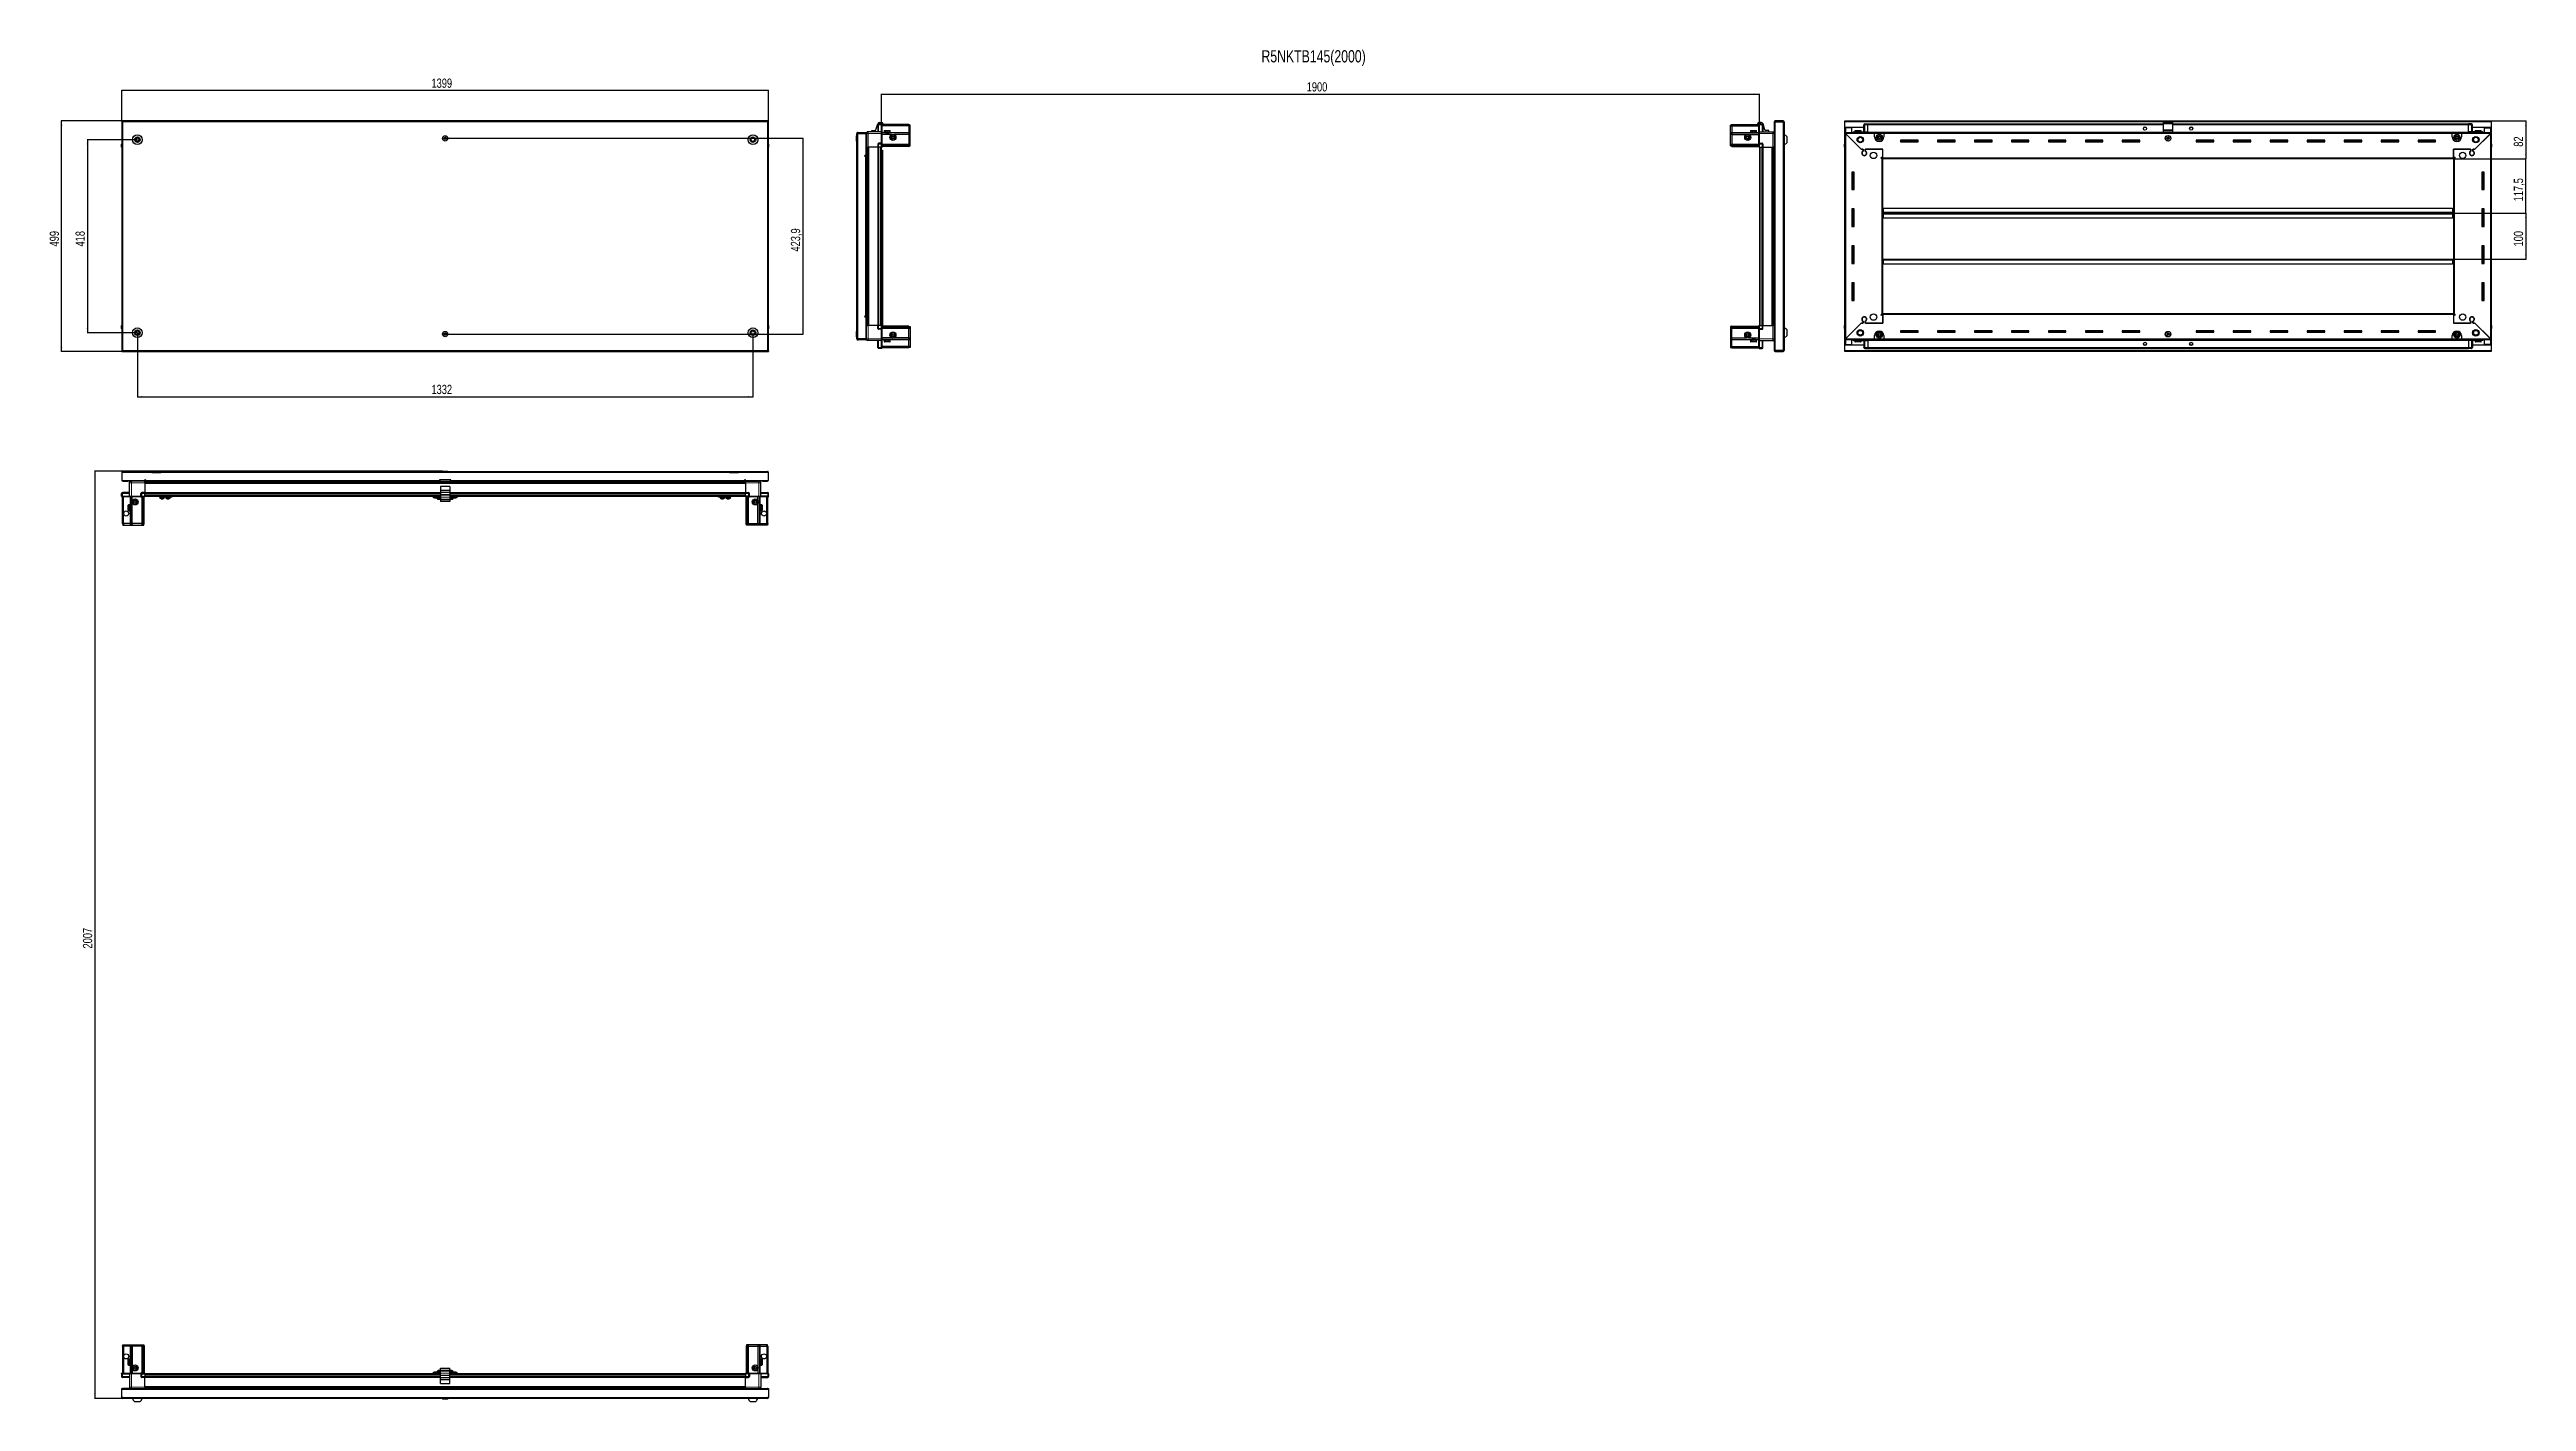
# Model space of a CAD drawing. Header units: millimetres. Extents: x 1256 to 6616, y -1075 to 1851.
import ezdxf

# ---------------------------------------------------------------- set-up
doc = ezdxf.new("R2010")
doc.units = ezdxf.units.MM
doc.layers.add('FORMAT', color=7, linetype='Continuous')
doc.styles.add('SLDTEXTSTYLE0', font='TXT', dxfattribs={"width": 0.75})
doc.dimstyles.new('SLDDIMSTYLE0', dxfattribs={"dimtxt": 20, "dimasz": 10, "dimexe": 0, "dimexo": 0.0625, "dimgap": 5, "dimtad": 2, "dimdec": 1, "dimrnd": 1e-09, "dimzin": 12, "dimdsep": 46, "dimtxsty": 'SLDTEXTSTYLE0', "dimsah": 1, "dimcen": 0.09, "dimadec": 0, "dimazin": 3, "dimtfac": 1, "dimtofl": 0, "dimtmove": 0, "dimatfit": 3, "dimfxl": 0, "dimfrac": 2, "dimtolj": 1, "dimtzin": 12, "dimarcsym": 0})

msp = doc.modelspace()

# ---------------------------------------------------------------- texts
at = {"layer": 'FORMAT', "insert": (3878.96, 1849.84), "char_height": 26.4583, "attachment_point": 1, "style": 'SLDTEXTSTYLE0'}
msp.add_mtext('R5NKTB145(2000)', dxfattribs=at)

# ---------------------------------------------------------------- blocks, each defined once
blk = doc.blocks.new('_D')
at = {"layer": 'FORMAT'}
for p, q in [((1413, 1696.6), (1281.5, 1696.6)), ((1282.5, 1197.6), (1282.5, 1696.6)), ((1413, 1197.6), (1281.5, 1197.6))]:
    blk.add_line(p, q, dxfattribs=at)
for points in [[(1282.5, 1696.6), (1280.9, 1686.6), (1284, 1686.6)], [(1282.5, 1197.6), (1284, 1207.6), (1280.9, 1207.6)]]:
    blk.add_solid(points, dxfattribs=at)
at = {"layer": 'FORMAT', "insert": (1256.7, 1424.9), "char_height": 20, "attachment_point": 1, "rotation": 90, "style": 'SLDTEXTSTYLE0'}
blk.add_mtext('499', dxfattribs=at)
blk = doc.blocks.new('_D_1')
at = {"layer": 'FORMAT'}
for p, q in [((1413, 1696.6), (1413, 1763.6)), ((2812, 1762.6), (1413, 1762.6)), ((2812, 1696.6), (2812, 1763.6))]:
    blk.add_line(p, q, dxfattribs=at)
for points in [[(1413, 1762.6), (1423, 1761.1), (1423, 1764.1)], [(2812, 1762.6), (2802, 1764.1), (2802, 1761.1)]]:
    blk.add_solid(points, dxfattribs=at)
at = {"layer": 'FORMAT', "insert": (2082.9, 1788.4), "char_height": 20, "attachment_point": 1, "style": 'SLDTEXTSTYLE0'}
blk.add_mtext('1399', dxfattribs=at)
blk = doc.blocks.new('_D_2')
at = {"layer": 'FORMAT'}
for p, q in [((1446.5, 1238.1), (1446.5, 1098.6)), ((2778.5, 1238.1), (2778.5, 1098.6)), ((1446.5, 1099.6), (2778.5, 1099.6))]:
    blk.add_line(p, q, dxfattribs=at)
for points in [[(1446.5, 1099.6), (1456.5, 1098.1), (1456.5, 1101.1)], [(2778.5, 1099.6), (2768.5, 1101.1), (2768.5, 1098.1)]]:
    blk.add_solid(points, dxfattribs=at)
at = {"layer": 'FORMAT', "insert": (2082.9, 1125.4), "char_height": 20, "attachment_point": 1, "style": 'SLDTEXTSTYLE0'}
blk.add_mtext('1332', dxfattribs=at)
blk = doc.blocks.new('_D_3')
at = {"layer": 'FORMAT'}
for p, q in [((2112.5, 1659.1), (2887.5, 1659.1)), ((2886.5, 1659.1), (2886.5, 1235.3)), ((2112.5, 1235.3), (2887.5, 1235.3))]:
    blk.add_line(p, q, dxfattribs=at)
for points in [[(2886.5, 1659.1), (2885, 1649.1), (2888, 1649.1)], [(2886.5, 1235.3), (2888, 1245.3), (2885, 1245.3)]]:
    blk.add_solid(points, dxfattribs=at)
at = {"layer": 'FORMAT', "insert": (2860.7, 1413.9), "char_height": 20, "attachment_point": 1, "rotation": 90, "style": 'SLDTEXTSTYLE0'}
blk.add_mtext('423,9', dxfattribs=at)
blk = doc.blocks.new('_D_4')
at = {"layer": 'FORMAT'}
for p, q in [((1446.5, 1656.1), (1337.5, 1656.1)), ((1338.5, 1656.1), (1338.5, 1238.1)), ((1446.5, 1238.1), (1337.5, 1238.1))]:
    blk.add_line(p, q, dxfattribs=at)
for points in [[(1338.5, 1656.1), (1336.9, 1646.1), (1340, 1646.1)], [(1338.5, 1238.1), (1340, 1248.1), (1336.9, 1248.1)]]:
    blk.add_solid(points, dxfattribs=at)
at = {"layer": 'FORMAT', "insert": (1312.7, 1424.9), "char_height": 20, "attachment_point": 1, "rotation": 90, "style": 'SLDTEXTSTYLE0'}
blk.add_mtext('418', dxfattribs=at)
blk = doc.blocks.new('_D_5')
at = {"layer": 'FORMAT'}
for p, q in [((3056.5, 1640.1), (3056.5, 1755.6)), ((3056.5, 1754.6), (4956.5, 1754.6)), ((4956.5, 1640.1), (4956.5, 1755.6))]:
    blk.add_line(p, q, dxfattribs=at)
for points in [[(3056.5, 1754.6), (3066.5, 1753.1), (3066.5, 1756.1)], [(4956.5, 1754.6), (4946.5, 1756.1), (4946.5, 1753.1)]]:
    blk.add_solid(points, dxfattribs=at)
at = {"layer": 'FORMAT', "insert": (3976.9, 1780.4), "char_height": 20, "attachment_point": 1, "style": 'SLDTEXTSTYLE0'}
blk.add_mtext('1900', dxfattribs=at)
blk = doc.blocks.new('_D_6')
at = {"layer": 'FORMAT'}
for p, q in [((6540.4, 1696.6), (6615.9, 1696.6)), ((6614.9, 1696.6), (6614.9, 1614.6)), ((6458.4, 1614.6), (6615.9, 1614.6))]:
    blk.add_line(p, q, dxfattribs=at)
for points in [[(6614.9, 1696.6), (6613.4, 1686.6), (6616.4, 1686.6)], [(6614.9, 1614.6), (6616.4, 1624.6), (6613.4, 1624.6)]]:
    blk.add_solid(points, dxfattribs=at)
at = {"layer": 'FORMAT', "insert": (6589.1, 1640.8), "char_height": 20, "attachment_point": 1, "rotation": 90, "style": 'SLDTEXTSTYLE0'}
blk.add_mtext('82', dxfattribs=at)
blk = doc.blocks.new('_D_7')
at = {"layer": 'FORMAT'}
for p, q in [((6458.4, 1614.6), (6615.9, 1614.6)), ((6614.9, 1497.1), (6614.9, 1614.6)), ((6457.4, 1497.1), (6615.9, 1497.1))]:
    blk.add_line(p, q, dxfattribs=at)
for points in [[(6614.9, 1614.6), (6613.4, 1604.6), (6616.4, 1604.6)], [(6614.9, 1497.1), (6616.4, 1507.1), (6613.4, 1507.1)]]:
    blk.add_solid(points, dxfattribs=at)
at = {"layer": 'FORMAT', "insert": (6589.1, 1522.6), "char_height": 20, "attachment_point": 1, "rotation": 90, "style": 'SLDTEXTSTYLE0'}
blk.add_mtext('117,5', dxfattribs=at)
blk = doc.blocks.new('_D_8')
at = {"layer": 'FORMAT'}
for p, q in [((6457.4, 1497.1), (6615.9, 1497.1)), ((6614.9, 1497.1), (6614.9, 1397.1)), ((6457.4, 1397.1), (6615.9, 1397.1))]:
    blk.add_line(p, q, dxfattribs=at)
for points in [[(6614.9, 1497.1), (6613.4, 1487.1), (6616.4, 1487.1)], [(6614.9, 1397.1), (6616.4, 1407.1), (6613.4, 1407.1)]]:
    blk.add_solid(points, dxfattribs=at)
at = {"layer": 'FORMAT', "insert": (6589.1, 1424.9), "char_height": 20, "attachment_point": 1, "rotation": 90, "style": 'SLDTEXTSTYLE0'}
blk.add_mtext('100', dxfattribs=at)
blk = doc.blocks.new('_D_9')
at = {"layer": 'FORMAT'}
for p, q in [((2106.7, 938.2), (1353.5, 938.2)), ((1354.5, 938.2), (1354.5, -1068.8)), ((1415.1, -1068.8), (1353.5, -1068.8))]:
    blk.add_line(p, q, dxfattribs=at)
for points in [[(1354.5, 938.2), (1352.9, 928.2), (1356, 928.2)], [(1354.5, -1068.8), (1356, -1058.8), (1352.9, -1058.8)]]:
    blk.add_solid(points, dxfattribs=at)
at = {"layer": 'FORMAT', "insert": (1328.7, -94.8), "char_height": 20, "attachment_point": 1, "rotation": 90, "style": 'SLDTEXTSTYLE0'}
blk.add_mtext('2007', dxfattribs=at)

# ---------------------------------------------------------------- dimensions: what is measured, and where the dimension line sits
at = {"layer": 'FORMAT'}
for base, p1, p2, picture, middle in [((1412.99, 1762.6), (2811.99, 1696.6), (1412.99, 1696.6), '_D_1', (2112.49, 1762.6)), ((2778.49, 1099.6), (1446.49, 1238.1), (2778.49, 1238.1), '_D_2', (2112.49, 1099.6))]:
    dim = msp.add_linear_dim(base=base, p1=p1, p2=p2, dimstyle='SLDDIMSTYLE0', dxfattribs=at)
    dim.commit()
    dim.dimension.update_dxf_attribs({"geometry": picture, "text_midpoint": middle, "dimtype": 160})
for base, p1, p2, angle, picture, middle in [((4956.46, 1754.6), (3056.46, 1640.1), (4956.46, 1640.1), 0, '_D_5', (4006.46, 1754.6)), ((1282.49, 1696.6), (1412.99, 1197.6), (1412.99, 1696.6), 90, '_D', (1282.49, 1447.1)), ((6614.89, 1614.6), (6540.39, 1696.6), (6458.39, 1614.6), 90, '_D_6', (6614.89, 1655.6)), ((1338.49, 1238.1), (1446.49, 1656.1), (1446.49, 1238.1), 90, '_D_4', (1338.49, 1447.1)), ((2886.48881076, 1235.25434732), (2112.48845386, 1659.10434732), (2112.48845386, 1235.25434732), 90, '_D_3', (2886.48881076, 1447.17934732)), ((6614.89, 1614.6), (6457.39, 1497.1), (6458.39, 1614.6), 90, '_D_7', (6614.89, 1555.85)), ((6614.89, 1397.1), (6457.39, 1497.1), (6457.39, 1397.1), 90, '_D_8', (6614.89, 1447.1)), ((1354.49, -1068.76), (2106.7, 938.24), (1415.09, -1068.76), 90, '_D_9', (1354.49, -65.26))]:
    dim = msp.add_linear_dim(base=base, p1=p1, p2=p2, angle=angle, dimstyle='SLDDIMSTYLE0', dxfattribs=at)
    dim.commit()
    dim.dimension.update_dxf_attribs({"geometry": picture, "text_midpoint": middle, "dimtype": 160})

# ---------------------------------------------------------------- linework, layer by layer
at = {"color": 7, "linetype": 'Continuous', "lineweight": 25}
for p, q in [((1415.09, 1696.6), (1412.99, 1696.6)), ((1412.99, 1695.1), (1412.99, 1696.6)), ((1412.99, 1695.1), (1415.09, 1695.1)), ((1412.99, 1695.1), (1412.99, 1694.5)), ((1412.99, 1694.5), (1412.99, 1199.7)), ((1412.99, 1694.5), (1415.09, 1694.5)), ((1415.09, 1696.6), (1415.09, 1694.5)), ((2809.89, 1696.6), (1415.09, 1696.6)), ((2809.89, 1694.5), (2809.89, 1696.6)), ((2811.99, 1696.6), (2809.89, 1696.6)), ((2809.89, 1695.1), (2811.99, 1695.1)), ((2809.89, 1694.5), (2811.99, 1694.5)), ((2811.99, 1695.1), (2811.99, 1696.6)), ((2811.99, 1694.5), (2811.99, 1695.1)), ((2811.99, 1199.7), (2811.99, 1694.5)), ((3003.11, 1664.74), (3002.81, 1664.74)), ((3002.81, 1653.17), (3002.81, 1664.74)), ((3004.61, 1669.25), (3003.11, 1669.25)), ((3003.11, 1668.75), (3003.11, 1669.25)), ((3003.11, 1225.45), (3003.11, 1668.75)), ((3005.21, 1669.85), (3005.21, 1671.35)), ((3005.21, 1671.35), (3006.11, 1671.35)), ((3005.21, 1669.85), (3006.11, 1669.85)), ((3005.21, 1669.35), (3022.61, 1669.35)), ((3006.11, 1669.85), (3006.11, 1671.35)), ((3006.11, 1671.35), (3022.61, 1671.35)), ((3006.11, 1669.85), (3022.61, 1669.85)), ((3022.61, 1669.85), (3022.61, 1671.35)), ((3024.11, 1669.35), (3022.61, 1669.35)), ((3022.61, 1669.35), (3022.61, 1621.85)), ((3024.11, 1669.1), (3024.11, 1640.1)), ((3056.61, 1673.1), (3027.61, 1673.1)), ((3035.66, 1673.1), (3035.66, 1676.1)), ((3035.66, 1676.1), (3043.39, 1676.1)), ((3044.83, 1677.19), (3048.6, 1690.34)), ((3048.61, 1688.1), (3048.61, 1673.1)), ((3056.61, 1690.1), (3050.61, 1690.1)), ((3052.93, 1693.6), (3056.15, 1693.6)), ((3056.61, 1690.1), (3056.95, 1690.1)), ((3056.61, 1690.1), (3056.61, 1688.1)), ((3056.61, 1673.3), (3056.61, 1688.1)), ((3056.61, 1673.3), (3056.61, 1688.1)), ((3056.61, 1673.1), (3056.61, 1673.3)), ((3056.61, 1673.1), (3057.81, 1673.1)), ((3056.61, 1669.1), (3056.61, 1673.1)), ((3056.61, 1648.8), (3056.61, 1669.1)), ((3057.81, 1689.6), (3056.95, 1690.1)), ((3057.81, 1688.1), (3057.81, 1689.6)), ((3116.11, 1688.6), (3057.81, 1688.6)), ((3057.81, 1688.1), (3057.81, 1673.3)), ((3116.11, 1686.1), (3057.81, 1686.1)), ((3057.81, 1673.3), (3057.81, 1673.1)), ((3057.81, 1673.1), (3057.81, 1669.1)), ((3116.11, 1670.6), (3057.81, 1670.6)), ((3057.81, 1669.1), (3057.81, 1648.8)), ((3079.11, 1667.1), (3057.81, 1667.1)), ((3060.48, 1690.34), (3060.98, 1688.6)), ((3062.61, 1675), (3062.61, 1672.6)), ((3062.61, 1672.6), (3062.61, 1672.1)), ((3062.61, 1672.1), (3062.75, 1672.1)), ((3062.94, 1672.6), (3062.75, 1672.6)), ((3062.75, 1672.6), (3062.75, 1672.1)), ((3062.75, 1672.1), (3062.94, 1672.1)), ((3062.94, 1672.6), (3062.94, 1672.1)), ((3062.94, 1672.1), (3063.46, 1672.1)), ((3063.41, 1675.8), (3070.58, 1675.8)), ((3063.86, 1672.6), (3063.46, 1672.6)), ((3063.46, 1672.6), (3063.46, 1672.1)), ((3063.46, 1672.1), (3063.86, 1672.1)), ((3063.86, 1672.6), (3063.86, 1672.1)), ((3063.86, 1672.1), (3064.73, 1672.1)), ((3064.71, 1672.1), (3064.71, 1672)), ((3064.71, 1672), (3073.51, 1672)), ((3065.31, 1672.6), (3064.73, 1672.6)), ((3064.73, 1672.6), (3064.73, 1672.1)), ((3064.73, 1672.1), (3065.31, 1672.1)), ((3065.11, 1671.6), (3065.8, 1671.12)), ((3065.11, 1671.6), (3070.14, 1671.6)), ((3065.8, 1671.12), (3065.11, 1670.64)), ((3065.11, 1670.64), (3065.11, 1670.6)), ((3065.11, 1670.64), (3070.14, 1670.64)), ((3065.31, 1672.6), (3065.31, 1672.1)), ((3065.31, 1672.1), (3066.43, 1672.1)), ((3065.8, 1671.12), (3069.96, 1671.12)), ((3067.12, 1672.6), (3066.43, 1672.6)), ((3066.43, 1672.6), (3066.43, 1672.1)), ((3066.43, 1672.1), (3067.12, 1672.1)), ((3067.12, 1672.6), (3067.12, 1672.1)), ((3067.12, 1672.1), (3068.39, 1672.1)), ((3069.13, 1672.6), (3068.39, 1672.6)), ((3068.39, 1672.6), (3068.39, 1672.1)), ((3068.39, 1672.1), (3068.63, 1672.1)), ((3068.63, 1672.6), (3068.63, 1672.1)), ((3069.12, 1672.6), (3069.12, 1672.1)), ((3069.12, 1672.1), (3069.13, 1672.1)), ((3069.13, 1672.6), (3069.13, 1672.1)), ((3069.13, 1672.1), (3070.43, 1672.1)), ((3069.96, 1671.12), (3072.42, 1671.12)), ((3070.14, 1671.6), (3073.11, 1671.6)), ((3070.14, 1670.64), (3073.11, 1670.64)), ((3071.14, 1672.6), (3070.43, 1672.6)), ((3070.43, 1672.6), (3070.43, 1672.1)), ((3070.48, 1672.6), (3070.48, 1672.1)), ((3070.48, 1672.1), (3071.14, 1672.1)), ((3070.58, 1675.8), (3074.81, 1675.8)), ((3071.14, 1672.6), (3071.14, 1672.1)), ((3071.14, 1672.1), (3072.33, 1672.1)), ((3072.95, 1672.6), (3072.33, 1672.6)), ((3072.33, 1672.6), (3072.33, 1672.1)), ((3072.33, 1672.1), (3072.95, 1672.1)), ((3072.42, 1671.12), (3073.11, 1671.6)), ((3073.11, 1670.64), (3072.42, 1671.12)), ((3072.95, 1672.6), (3072.95, 1672.1)), ((3072.95, 1672.1), (3073.92, 1672.1)), ((3073.11, 1670.6), (3073.11, 1670.64)), ((3073.51, 1672), (3073.51, 1672.1)), ((3074.38, 1672.6), (3073.92, 1672.6)), ((3073.92, 1672.6), (3073.92, 1672.1)), ((3073.92, 1672.1), (3074.38, 1672.1)), ((3074.38, 1672.6), (3074.38, 1672.1)), ((3074.38, 1672.1), (3075.03, 1672.1)), ((3075.3, 1672.6), (3075.03, 1672.6)), ((3075.03, 1672.6), (3075.03, 1672.1)), ((3075.03, 1672.1), (3075.3, 1672.1)), ((3075.3, 1672.6), (3075.3, 1672.1)), ((3075.3, 1672.1), (3075.57, 1672.1)), ((3075.61, 1672.6), (3075.57, 1672.6)), ((3075.57, 1672.6), (3075.57, 1672.1)), ((3075.57, 1672.1), (3075.61, 1672.1)), ((3075.61, 1672.6), (3075.61, 1675)), ((3075.61, 1672.6), (3075.61, 1672.1)), ((3116.11, 1667.1), (3084.11, 1667.1)), ((3116.11, 1688.6), (3116.11, 1686.1)), ((3119.11, 1687.8), (3116.11, 1688.6)), ((3116.11, 1686.1), (3116.11, 1671.6)), ((3119.11, 1685.95), (3116.11, 1686.1)), ((3116.11, 1671.6), (3116.11, 1670.6)), ((3116.11, 1670.6), (3116.11, 1667.1)), ((3119.11, 1669.8), (3116.11, 1670.6)), ((3116.11, 1667.1), (3116.11, 1646.6)), ((3116.11, 1667.1), (3119.11, 1666.77)), ((3119.11, 1685.95), (3119.11, 1687.8)), ((3119.11, 1671.6), (3119.11, 1685.95)), ((3119.11, 1669.8), (3119.11, 1671.6)), ((3119.11, 1666.77), (3119.11, 1669.8)), ((3119.11, 1646.6), (3119.11, 1666.77)), ((4893.81, 1687.8), (4896.81, 1688.6)), ((4893.81, 1685.95), (4893.81, 1687.8)), ((4893.81, 1685.95), (4896.81, 1686.1)), ((4893.81, 1671.6), (4893.81, 1685.95)), ((4893.81, 1669.8), (4893.81, 1671.6)), ((4893.81, 1669.8), (4896.81, 1670.6)), ((4893.81, 1666.77), (4893.81, 1669.8)), ((4896.81, 1667.1), (4893.81, 1666.77)), ((4893.81, 1646.6), (4893.81, 1666.77)), ((4896.81, 1688.6), (4896.81, 1686.1)), ((4896.81, 1688.6), (4955.11, 1688.6)), ((4896.81, 1686.1), (4896.81, 1671.6)), ((4896.81, 1686.1), (4955.11, 1686.1)), ((4896.81, 1671.6), (4896.81, 1670.6)), ((4896.81, 1670.6), (4896.81, 1667.1)), ((4896.81, 1670.6), (4955.11, 1670.6)), ((4896.81, 1667.1), (4896.81, 1646.6)), ((4896.81, 1667.1), (4928.81, 1667.1)), ((4933.81, 1667.1), (4955.11, 1667.1)), ((4937.31, 1675), (4937.31, 1672.1)), ((4937.31, 1672.1), (4937.35, 1672.1)), ((4937.47, 1672.6), (4937.35, 1672.6)), ((4937.35, 1672.6), (4937.35, 1672.1)), ((4937.35, 1672.1), (4937.47, 1672.1)), ((4937.47, 1672.6), (4937.47, 1672.1)), ((4937.47, 1672.1), (4937.88, 1672.1)), ((4938.22, 1672.6), (4937.88, 1672.6)), ((4937.88, 1672.6), (4937.88, 1672.1)), ((4937.88, 1672.1), (4938.22, 1672.1)), ((4938.11, 1675.8), (4949.51, 1675.8)), ((4938.22, 1672.6), (4938.22, 1672.1)), ((4938.22, 1672.1), (4938.99, 1672.1)), ((4939.52, 1672.6), (4938.99, 1672.6)), ((4938.99, 1672.6), (4938.99, 1672.1)), ((4938.99, 1672.1), (4939.52, 1672.1)), ((4939.41, 1672.1), (4939.41, 1672)), ((4939.41, 1672), (4948.21, 1672)), ((4939.52, 1672.6), (4939.52, 1672.1)), ((4939.52, 1672.1), (4940.57, 1672.1)), ((4939.81, 1671.6), (4940.5, 1671.12)), ((4939.81, 1671.6), (4947.81, 1671.6)), ((4940.5, 1671.12), (4939.81, 1670.64)), ((4939.81, 1670.64), (4939.81, 1670.6)), ((4939.81, 1670.64), (4947.81, 1670.64)), ((4940.5, 1671.12), (4947.12, 1671.12)), ((4941.23, 1672.6), (4940.57, 1672.6)), ((4940.57, 1672.6), (4940.57, 1672.1)), ((4940.57, 1672.1), (4941.23, 1672.1)), ((4941.23, 1672.6), (4941.23, 1672.1)), ((4941.23, 1672.1), (4942.47, 1672.1)), ((4943.2, 1672.6), (4942.47, 1672.6)), ((4942.47, 1672.6), (4942.47, 1672.1)), ((4942.47, 1672.1), (4942.91, 1672.1)), ((4942.91, 1672.6), (4942.91, 1672.1)), ((4943.2, 1672.6), (4943.2, 1672.1)), ((4943.2, 1672.1), (4944.5, 1672.1)), ((4945.23, 1672.6), (4944.5, 1672.6)), ((4944.5, 1672.6), (4944.5, 1672.1)), ((4944.77, 1672.6), (4944.77, 1672.1)), ((4944.77, 1672.1), (4945.23, 1672.1)), ((4945.23, 1672.6), (4945.23, 1672.1)), ((4945.23, 1672.1), (4946.47, 1672.1)), ((4947.12, 1672.6), (4946.47, 1672.6)), ((4946.47, 1672.6), (4946.47, 1672.1)), ((4946.47, 1672.1), (4947.12, 1672.1)), ((4947.12, 1672.6), (4947.12, 1672.1)), ((4947.12, 1672.1), (4948.17, 1672.1)), ((4947.12, 1671.12), (4947.81, 1671.6)), ((4947.81, 1670.64), (4947.12, 1671.12)), ((4947.81, 1670.6), (4947.81, 1670.64)), ((4948.69, 1672.6), (4948.17, 1672.6)), ((4948.17, 1672.6), (4948.17, 1672.1)), ((4948.17, 1672.1), (4948.69, 1672.1)), ((4948.21, 1672), (4948.21, 1672.1)), ((4948.69, 1672.6), (4948.69, 1672.1)), ((4948.69, 1672.1), (4949.45, 1672.1)), ((4949.78, 1672.6), (4949.45, 1672.6)), ((4949.45, 1672.6), (4949.45, 1672.1)), ((4949.45, 1672.1), (4949.78, 1672.1)), ((4949.78, 1672.6), (4949.78, 1672.1)), ((4949.78, 1672.1), (4950.17, 1672.1)), ((4950.28, 1672.6), (4950.17, 1672.6)), ((4950.17, 1672.6), (4950.17, 1672.1)), ((4950.17, 1672.1), (4950.28, 1672.1)), ((4950.28, 1672.6), (4950.28, 1672.1)), ((4950.28, 1672.1), (4950.31, 1672.1)), ((4950.31, 1672.1), (4950.31, 1675)), ((4952.44, 1690.34), (4951.95, 1688.6)), ((4955.98, 1690.1), (4955.11, 1689.6)), ((4955.11, 1689.6), (4955.11, 1688.1)), ((4955.11, 1673.3), (4955.11, 1688.1)), ((4955.11, 1673.1), (4955.11, 1673.3)), ((4956.31, 1673.1), (4955.11, 1673.1)), ((4955.11, 1669.1), (4955.11, 1673.1)), ((4955.11, 1648.8), (4955.11, 1669.1)), ((4956.31, 1690.1), (4955.98, 1690.1)), ((4956.31, 1688.1), (4956.31, 1690.1)), ((4956.31, 1690.1), (4962.31, 1690.1)), ((4956.31, 1688.1), (4956.31, 1673.3)), ((4956.31, 1673.3), (4956.31, 1673.1)), ((4956.31, 1673.1), (4956.31, 1669.1)), ((4956.31, 1673.1), (4985.31, 1673.1)), ((4956.31, 1669.1), (4956.31, 1648.8)), ((4960, 1693.6), (4956.77, 1693.6)), ((4964.31, 1688.1), (4964.31, 1673.1)), ((4968.09, 1677.19), (4964.32, 1690.34)), ((4977.26, 1676.1), (4969.53, 1676.1)), ((4977.26, 1673.1), (4977.26, 1676.1)), ((4988.21, 1681.6), (4988.21, 1212.6)), ((4988.21, 1681.6), (4990.31, 1681.6)), ((4988.31, 1694.5), (4988.31, 1682.1)), ((4988.31, 1682.1), (4989.81, 1682.1)), ((4989.81, 1694.5), (4989.81, 1682.1)), ((4990.31, 1681.6), (4990.31, 1694.5)), ((4990.31, 1694.5), (5007.71, 1694.5)), ((5007.71, 1696.6), (4990.41, 1696.6)), ((5007.71, 1695.1), (4990.41, 1695.1)), ((5007.71, 1695.1), (5007.71, 1696.6)), ((5007.71, 1694.5), (5009.81, 1694.5)), ((5009.81, 1694.5), (5009.81, 1199.7)), ((5016.41, 1650.1), (5016.41, 1662.1)), ((5141.39, 1696.6), (6540.39, 1696.6)), ((5141.39, 1694.5), (5141.39, 1696.6)), ((5141.39, 1682.1), (5141.39, 1694.5)), ((5182.39, 1682.1), (5141.39, 1682.1)), ((5141.39, 1681.6), (5141.39, 1682.1)), ((5141.39, 1671.35), (5141.39, 1681.6)), ((5141.39, 1681.6), (5143.49, 1681.6)), ((5141.39, 1669.85), (5141.39, 1671.35)), ((5141.39, 1671.35), (5142.39, 1671.35)), ((5141.39, 1669.35), (5141.39, 1669.85)), ((5141.39, 1669.85), (5142.39, 1669.85)), ((5141.39, 1224.85), (5141.39, 1669.35)), ((5142.89, 1669.35), (5141.39, 1669.35)), ((5142.39, 1671.35), (5205.89, 1671.35)), ((5142.39, 1669.85), (5142.39, 1671.35)), ((5142.89, 1681.6), (5142.89, 1682.1)), ((5142.99, 1669.25), (5176.89, 1635.35)), ((5156.39, 1681.6), (5143.49, 1681.6)), ((5177.59, 1634.65), (5143.49, 1668.75)), ((5156.39, 1671.35), (5156.39, 1681.6)), ((5161.89, 1673.1), (5190.89, 1673.1)), ((5163.39, 1675), (5163.39, 1673.1)), ((5164.19, 1675.8), (5175.59, 1675.8)), ((5176.39, 1673.1), (5176.39, 1675)), ((5182.39, 1673.1), (5182.39, 1688.1)), ((5183.07, 1689.6), (5183.07, 1689.6)), ((5184.39, 1690.1), (5190.89, 1690.1)), ((5184.39, 1690.1), (5190.89, 1690.1)), ((5190.82, 1671.35), (5190.89, 1673.07)), ((5190.89, 1690.1), (5190.89, 1690.1)), ((5190.89, 1690.1), (5190.89, 1690.1)), ((5190.89, 1690.1), (5190.89, 1688.1)), ((5830.89, 1689.95), (5190.89, 1689.95)), ((5190.89, 1673.1), (5190.89, 1688.1)), ((5190.89, 1673.1), (5190.89, 1672.6)), ((5190.89, 1671.95), (6490.89, 1671.95)), ((5205.89, 1669.25), (5205.89, 1671.35)), ((5205.89, 1671.35), (5225.89, 1671.35)), ((5205.89, 1669.85), (5225.89, 1669.85)), ((5205.89, 1662.35), (5205.89, 1669.25)), ((5225.89, 1671.35), (5225.89, 1669.25)), ((5225.89, 1671.35), (6455.89, 1671.35)), ((5225.89, 1669.25), (5225.89, 1662.35)), ((5793.76, 1682.1), (5788.02, 1682.1)), ((5830.89, 1693.6), (5850.89, 1693.6)), ((5830.89, 1690.34), (5830.89, 1693.6)), ((5830.89, 1677.19), (5830.89, 1690.34)), ((5830.89, 1676.1), (5830.89, 1677.19)), ((5830.89, 1676.1), (5850.89, 1676.1)), ((5830.89, 1672.6), (5830.89, 1676.1)), ((5830.89, 1672.6), (5850.89, 1672.6)), ((5834.89, 1672.6), (5834.89, 1671.95)), ((5837.39, 1671.95), (5837.39, 1672.6)), ((5844.39, 1671.95), (5844.39, 1672.6)), ((5846.89, 1671.95), (5846.89, 1672.6)), ((5850.89, 1690.34), (5850.89, 1693.6)), ((5850.89, 1677.19), (5850.89, 1690.34)), ((6490.89, 1689.95), (5850.89, 1689.95)), ((5850.89, 1676.1), (5850.89, 1677.19)), ((5850.89, 1672.6), (5850.89, 1676.1)), ((5893.76, 1682.1), (5888.02, 1682.1)), ((6455.89, 1669.25), (6455.89, 1671.35)), ((6455.89, 1671.35), (6475.89, 1671.35)), ((6455.89, 1669.85), (6475.89, 1669.85)), ((6455.89, 1662.35), (6455.89, 1669.25)), ((6475.89, 1671.35), (6539.39, 1671.35)), ((6475.89, 1671.35), (6475.89, 1669.25)), ((6475.89, 1669.25), (6475.89, 1662.35)), ((6490.89, 1690.1), (6490.89, 1690.1)), ((6497.39, 1690.1), (6490.89, 1690.1)), ((6497.39, 1690.1), (6490.89, 1690.1)), ((6490.89, 1690.1), (6490.89, 1688.1)), ((6490.89, 1673.1), (6490.89, 1688.1)), ((6490.89, 1673.1), (6490.89, 1672.6)), ((6519.89, 1673.1), (6490.89, 1673.1)), ((6490.89, 1673.07), (6490.97, 1671.35)), ((6499.39, 1688.1), (6499.39, 1688.1)), ((6499.39, 1673.1), (6499.39, 1688.1)), ((6540.39, 1682.1), (6499.39, 1682.1)), ((6538.29, 1668.75), (6504.19, 1634.65)), ((6504.89, 1635.35), (6538.79, 1669.25)), ((6505.39, 1675), (6505.39, 1673.1)), ((6506.19, 1675.8), (6517.59, 1675.8)), ((6518.39, 1673.1), (6518.39, 1675)), ((6525.39, 1671.35), (6525.39, 1681.6)), ((6525.39, 1681.6), (6538.29, 1681.6)), ((6538.29, 1681.6), (6540.39, 1681.6)), ((6538.89, 1681.6), (6538.89, 1682.1)), ((6538.89, 1669.35), (6540.39, 1669.35)), ((6539.39, 1669.85), (6539.39, 1671.35)), ((6539.39, 1671.35), (6540.39, 1671.35)), ((6539.39, 1669.85), (6540.39, 1669.85)), ((6540.39, 1696.6), (6540.39, 1694.5)), ((6540.39, 1694.5), (6540.39, 1682.1)), ((6540.39, 1681.6), (6540.39, 1682.1)), ((6540.39, 1681.6), (6540.39, 1671.35)), ((6540.39, 1669.85), (6540.39, 1671.35)), ((6540.39, 1669.85), (6540.39, 1669.35)), ((6540.39, 1669.35), (6540.39, 1224.85)), ((1412.49, 1646.6), (1412.49, 1640.1)), ((1412.49, 1640.1), (1412.49, 1646.6)), ((1412.49, 1640.1), (1412.49, 1640.1)), ((1412.99, 1640.1), (1412.49, 1640.1)), ((1412.64, 1640.1), (1412.64, 1254.1)), ((2811.99, 1647.93), (2811.99, 1647.93)), ((2811.99, 1640.1), (2812.49, 1640.1)), ((2812.34, 1254.1), (2812.34, 1640.1)), ((2812.49, 1646.6), (2812.49, 1640.1)), ((2812.49, 1640.1), (2812.49, 1646.6)), ((2812.49, 1640.1), (2812.49, 1640.1)), ((2812.49, 1640.1), (2812.49, 1640.1)), ((3002.81, 1653.17), (3003.11, 1653.17)), ((3022.61, 1621.85), (3021.26, 1621.85)), ((3021.26, 1619.85), (3022.01, 1619.85)), ((3022.01, 1619.85), (3024.11, 1619.85)), ((3022.61, 1642.85), (3024.11, 1642.85)), ((3024.11, 1640.1), (3022.61, 1640.1)), ((3024.11, 1619.85), (3024.11, 1274.35)), ((3024.76, 1254.1), (3024.76, 1640.1)), ((3026.55, 1640.1), (3026.55, 1254.1)), ((3026.59, 1640.1), (3026.59, 1254.1)), ((3048.61, 1640.1), (3027.61, 1640.1)), ((3048.61, 1646.6), (3048.61, 1640.1)), ((3048.61, 1640.1), (3050.61, 1640.1)), ((3049.26, 1254.1), (3049.26, 1640.1)), ((3056.61, 1648.6), (3050.61, 1648.6)), ((3056.61, 1640.1), (3050.61, 1640.1)), ((3056.46, 1254.1), (3056.46, 1640.1)), ((3056.46, 1633.1), (3058.96, 1633.1)), ((3056.61, 1648.6), (3056.61, 1648.8)), ((3056.61, 1648.6), (3056.61, 1646.6)), ((3056.61, 1648.6), (3057.81, 1648.6)), ((3056.61, 1640.1), (3056.61, 1646.6)), ((3056.61, 1640.1), (3056.61, 1646.6)), ((3056.61, 1640.1), (3056.95, 1640.1)), ((3056.61, 1640.1), (3056.61, 1640.1)), ((3056.95, 1640.1), (3056.95, 1646.6)), ((3057.81, 1640.1), (3056.95, 1640.1)), ((3056.95, 1640.1), (3056.95, 1640.1)), ((3057.81, 1648.8), (3057.81, 1648.6)), ((3057.81, 1647.93), (3057.81, 1648.6)), ((3057.81, 1647.93), (3057.81, 1640.1)), ((3116.11, 1645.6), (3057.81, 1645.6)), ((3116.11, 1644.6), (3057.81, 1644.6)), ((3116.11, 1643.1), (3057.81, 1643.1)), ((3116.11, 1641.6), (3057.81, 1641.6)), ((3058.96, 1633.1), (3058.96, 1259.6)), ((3116.11, 1646.6), (3116.11, 1645.6)), ((3116.11, 1645.6), (3116.11, 1644.6)), ((3116.11, 1645.6), (3119.11, 1644.8)), ((3116.11, 1644.6), (3116.11, 1643.1)), ((3116.11, 1644.6), (3119.11, 1644.06)), ((3116.11, 1643.1), (3119.11, 1643.56)), ((3116.11, 1643.1), (3116.11, 1641.6)), ((3116.11, 1641.6), (3119.11, 1642.41)), ((3119.11, 1644.8), (3119.11, 1646.6)), ((3119.11, 1644.06), (3119.11, 1644.8)), ((3119.11, 1643.56), (3119.11, 1644.06)), ((3119.11, 1642.41), (3119.11, 1643.56)), ((4893.81, 1644.8), (4893.81, 1646.6)), ((4896.81, 1645.6), (4893.81, 1644.8)), ((4893.81, 1644.06), (4893.81, 1644.8)), ((4896.81, 1644.6), (4893.81, 1644.06)), ((4893.81, 1643.56), (4893.81, 1644.06)), ((4896.81, 1643.1), (4893.81, 1643.56)), ((4893.81, 1642.41), (4893.81, 1643.56)), ((4896.81, 1641.6), (4893.81, 1642.41)), ((4896.81, 1646.6), (4896.81, 1645.6)), ((4896.81, 1645.6), (4896.81, 1644.6)), ((4896.81, 1645.6), (4955.11, 1645.6)), ((4896.81, 1644.6), (4896.81, 1643.1)), ((4896.81, 1644.6), (4955.11, 1644.6)), ((4896.81, 1643.1), (4955.11, 1643.1)), ((4896.81, 1643.1), (4896.81, 1641.6)), ((4896.81, 1641.6), (4955.11, 1641.6)), ((4955.11, 1648.6), (4955.11, 1648.8)), ((4956.31, 1648.6), (4955.11, 1648.6)), ((4955.11, 1648.6), (4955.11, 1647.93)), ((4955.11, 1640.1), (4955.11, 1647.93)), ((4955.98, 1640.1), (4955.11, 1640.1)), ((4955.98, 1646.6), (4955.98, 1640.1)), ((4956.31, 1640.1), (4955.98, 1640.1)), ((4956.31, 1648.8), (4956.31, 1648.6)), ((4956.31, 1646.6), (4956.31, 1648.6)), ((4956.31, 1646.6), (4956.31, 1648.6)), ((4956.31, 1648.6), (4962.31, 1648.6)), ((4956.31, 1646.6), (4956.31, 1640.1)), ((4956.31, 1640.1), (4962.31, 1640.1)), ((4956.46, 1640.1), (4956.46, 1254.1)), ((4964.31, 1640.1), (4962.31, 1640.1)), ((4963.66, 1640.1), (4963.66, 1254.1)), ((4964.31, 1646.6), (4964.31, 1640.1)), ((4964.31, 1640.1), (4985.31, 1640.1)), ((4986.33, 1254.1), (4986.33, 1640.1)), ((4986.37, 1254.1), (4986.37, 1640.1)), ((4988.16, 1640.1), (4988.16, 1254.1)), ((5140.89, 1646.6), (5140.89, 1640.1)), ((5140.89, 1640.1), (5140.89, 1646.6)), ((5140.89, 1640.1), (5140.89, 1640.1)), ((5141.39, 1640.1), (5140.89, 1640.1)), ((5141.04, 1640.1), (5141.04, 1254.1)), ((5176.89, 1635.35), (5181.09, 1635.35)), ((5178.29, 1635.35), (5177.59, 1634.65)), ((5180.39, 1635.35), (5178.29, 1635.35)), ((5180.39, 1635.35), (5180.39, 1631.46)), ((5181.09, 1635.35), (5181.09, 1631.07)), ((5181.39, 1622.49), (5181.39, 1621.73)), ((5185.69, 1635.35), (5223.39, 1635.35)), ((5185.69, 1631.07), (5185.69, 1635.35)), ((5186.39, 1631.46), (5186.39, 1635.35)), ((5223.39, 1635.35), (5186.39, 1635.35)), ((5220.54, 1618.1), (5223.39, 1618.1)), ((5221.29, 1616.1), (5220.54, 1616.1)), ((5221.29, 1616.1), (5223.39, 1616.1)), ((5223.39, 1617.1), (5221.39, 1617.1)), ((5221.39, 1617.1), (5221.39, 1616.1)), ((5223.39, 1616.7), (5223.39, 1635.35)), ((5223.39, 1618.1), (5223.39, 1635.35)), ((5223.39, 1614.6), (5223.39, 1616.7)), ((6458.39, 1614.6), (5223.39, 1614.6)), ((5223.39, 1279.6), (5223.39, 1614.6)), ((5299.89, 1655.1), (5261.89, 1655.1)), ((5261.89, 1655.1), (5261.89, 1651.6)), ((5299.89, 1652.35), (5261.89, 1652.35)), ((5261.89, 1651.6), (5299.89, 1651.6)), ((5299.89, 1651.6), (5299.89, 1655.1)), ((5379.89, 1655.1), (5341.89, 1655.1)), ((5341.89, 1655.1), (5341.89, 1651.6)), ((5379.89, 1652.35), (5341.89, 1652.35)), ((5341.89, 1651.6), (5379.89, 1651.6)), ((5379.89, 1651.6), (5379.89, 1655.1)), ((5459.89, 1655.1), (5421.89, 1655.1)), ((5421.89, 1655.1), (5421.89, 1651.6)), ((5459.89, 1652.35), (5421.89, 1652.35)), ((5421.89, 1651.6), (5459.89, 1651.6)), ((5459.89, 1651.6), (5459.89, 1655.1)), ((5539.89, 1655.1), (5501.89, 1655.1)), ((5501.89, 1655.1), (5501.89, 1651.6)), ((5539.89, 1652.35), (5501.89, 1652.35)), ((5501.89, 1651.6), (5539.89, 1651.6)), ((5539.89, 1651.6), (5539.89, 1655.1)), ((5619.89, 1655.1), (5581.89, 1655.1)), ((5581.89, 1655.1), (5581.89, 1651.6)), ((5619.89, 1652.35), (5581.89, 1652.35)), ((5581.89, 1651.6), (5619.89, 1651.6)), ((5619.89, 1651.6), (5619.89, 1655.1)), ((5699.89, 1655.1), (5661.89, 1655.1)), ((5661.89, 1655.1), (5661.89, 1651.6)), ((5699.89, 1652.35), (5661.89, 1652.35)), ((5661.89, 1651.6), (5699.89, 1651.6)), ((5699.89, 1651.6), (5699.89, 1655.1)), ((5779.89, 1655.1), (5741.89, 1655.1)), ((5741.89, 1655.1), (5741.89, 1651.6)), ((5779.89, 1652.35), (5741.89, 1652.35)), ((5741.89, 1651.6), (5779.89, 1651.6)), ((5779.89, 1651.6), (5779.89, 1655.1)), ((5939.89, 1655.1), (5901.89, 1655.1)), ((5901.89, 1655.1), (5901.89, 1651.6)), ((5939.89, 1652.35), (5901.89, 1652.35)), ((5901.89, 1651.6), (5939.89, 1651.6)), ((5939.89, 1651.6), (5939.89, 1655.1)), ((6019.89, 1655.1), (5981.89, 1655.1)), ((5981.89, 1655.1), (5981.89, 1651.6)), ((6019.89, 1652.35), (5981.89, 1652.35)), ((5981.89, 1651.6), (6019.89, 1651.6)), ((6019.89, 1651.6), (6019.89, 1655.1)), ((6099.89, 1655.1), (6061.89, 1655.1)), ((6061.89, 1655.1), (6061.89, 1651.6)), ((6099.89, 1652.35), (6061.89, 1652.35)), ((6061.89, 1651.6), (6099.89, 1651.6)), ((6099.89, 1651.6), (6099.89, 1655.1)), ((6179.89, 1655.1), (6141.89, 1655.1)), ((6141.89, 1655.1), (6141.89, 1651.6)), ((6179.89, 1652.35), (6141.89, 1652.35)), ((6141.89, 1651.6), (6179.89, 1651.6)), ((6179.89, 1651.6), (6179.89, 1655.1)), ((6259.89, 1655.1), (6221.89, 1655.1)), ((6221.89, 1655.1), (6221.89, 1651.6)), ((6259.89, 1652.35), (6221.89, 1652.35)), ((6221.89, 1651.6), (6259.89, 1651.6)), ((6259.89, 1651.6), (6259.89, 1655.1)), ((6339.89, 1655.1), (6301.89, 1655.1)), ((6301.89, 1655.1), (6301.89, 1651.6)), ((6339.89, 1652.35), (6301.89, 1652.35)), ((6301.89, 1651.6), (6339.89, 1651.6)), ((6339.89, 1651.6), (6339.89, 1655.1)), ((6419.89, 1655.1), (6381.89, 1655.1)), ((6381.89, 1655.1), (6381.89, 1651.6)), ((6419.89, 1652.35), (6381.89, 1652.35)), ((6381.89, 1651.6), (6419.89, 1651.6)), ((6419.89, 1651.6), (6419.89, 1655.1)), ((6458.39, 1635.35), (6496.09, 1635.35)), ((6458.39, 1616.7), (6458.39, 1635.35)), ((6458.39, 1635.35), (6458.39, 1618.1)), ((6495.39, 1635.35), (6458.39, 1635.35)), ((6458.39, 1618.1), (6461.24, 1618.1)), ((6460.39, 1617.1), (6458.39, 1617.1)), ((6458.39, 1616.7), (6458.39, 1614.6)), ((6458.39, 1616.1), (6460.49, 1616.1)), ((6458.39, 1614.6), (6458.39, 1279.6)), ((6460.39, 1616.1), (6460.39, 1617.1)), ((6461.24, 1616.1), (6460.49, 1616.1)), ((6495.39, 1635.35), (6495.39, 1631.46)), ((6496.09, 1635.35), (6496.09, 1631.07)), ((6500.39, 1622.49), (6500.39, 1621.73)), ((6500.69, 1635.35), (6504.89, 1635.35)), ((6500.69, 1631.07), (6500.69, 1635.35)), ((6503.49, 1635.35), (6501.39, 1635.35)), ((6501.39, 1631.46), (6501.39, 1635.35)), ((6504.19, 1634.65), (6503.49, 1635.35)), ((6540.39, 1647.93), (6540.39, 1647.93)), ((6540.39, 1640.1), (6540.89, 1640.1)), ((6540.74, 1254.1), (6540.74, 1640.1)), ((6540.89, 1646.6), (6540.89, 1640.1)), ((6540.89, 1640.1), (6540.89, 1646.6)), ((6540.89, 1640.1), (6540.89, 1640.1)), ((6540.89, 1640.1), (6540.89, 1640.1)), ((5161.89, 1586.1), (5156.89, 1586.1)), ((5156.89, 1586.1), (5156.89, 1548.1)), ((5159.04, 1548.1), (5159.04, 1586.1)), ((5160.83, 1548.1), (5160.83, 1586.1)), ((5160.87, 1548.1), (5160.87, 1586.1)), ((5161.89, 1548.1), (5161.89, 1586.1)), ((6519.89, 1586.1), (6519.89, 1548.1)), ((6524.89, 1586.1), (6519.89, 1586.1)), ((6520.91, 1586.1), (6520.91, 1548.1)), ((6520.95, 1586.1), (6520.95, 1548.1)), ((6522.74, 1586.1), (6522.74, 1548.1)), ((6524.89, 1548.1), (6524.89, 1586.1)), ((5156.89, 1548.1), (5161.89, 1548.1)), ((5161.89, 1506.1), (5156.89, 1506.1)), ((5156.89, 1506.1), (5156.89, 1468.1)), ((5159.04, 1468.1), (5159.04, 1506.1)), ((5160.83, 1468.1), (5160.83, 1506.1)), ((5160.87, 1468.1), (5160.87, 1506.1)), ((5161.89, 1468.1), (5161.89, 1506.1)), ((5225.39, 1507.1), (5224.39, 1506.1)), ((5224.39, 1506.1), (5224.39, 1499.2)), ((6456.39, 1507.1), (5225.39, 1507.1)), ((6457.39, 1506.1), (6456.39, 1507.1)), ((6457.39, 1499.2), (6457.39, 1506.1)), ((6519.89, 1548.1), (6524.89, 1548.1)), ((6519.89, 1506.1), (6519.89, 1468.1)), ((6524.89, 1506.1), (6519.89, 1506.1)), ((6520.91, 1506.1), (6520.91, 1468.1)), ((6520.95, 1506.1), (6520.95, 1468.1)), ((6522.74, 1506.1), (6522.74, 1468.1)), ((6524.89, 1468.1), (6524.89, 1506.1)), ((5156.89, 1468.1), (5161.89, 1468.1)), ((5224.14, 1497.1), (5223.39, 1497.1)), ((5224.39, 1499.95), (5224.14, 1499.95)), ((5224.14, 1499.95), (5224.14, 1497.1)), ((5224.14, 1497.1), (5224.14, 1494.25)), ((5224.14, 1494.25), (5224.39, 1494.25)), ((5224.39, 1497.1), (5224.39, 1499.2)), ((5224.39, 1495), (5224.39, 1497.1)), ((6457.39, 1497.1), (5224.39, 1497.1)), ((5224.39, 1495), (5224.39, 1488.1)), ((5224.39, 1488.1), (5225.39, 1487.1)), ((5225.39, 1487.1), (6456.39, 1487.1)), ((6456.39, 1487.1), (6457.39, 1488.1)), ((6457.64, 1499.95), (6457.39, 1499.95)), ((6457.39, 1499.2), (6457.39, 1497.1)), ((6457.39, 1497.1), (6457.39, 1495)), ((6457.39, 1488.1), (6457.39, 1495)), ((6457.39, 1494.25), (6457.64, 1494.25)), ((6457.64, 1497.1), (6457.64, 1499.95)), ((6457.64, 1494.25), (6457.64, 1497.1)), ((6458.39, 1497.1), (6457.64, 1497.1)), ((6519.89, 1468.1), (6524.89, 1468.1)), ((5161.89, 1426.1), (5156.89, 1426.1)), ((5156.89, 1426.1), (5156.89, 1388.1)), ((5159.04, 1388.1), (5159.04, 1426.1)), ((5160.83, 1388.1), (5160.83, 1426.1)), ((5160.87, 1388.1), (5160.87, 1426.1)), ((5161.89, 1388.1), (5161.89, 1426.1)), ((5223.39, 1397.1), (5224.14, 1397.1)), ((5224.14, 1397.1), (5224.14, 1394.25)), ((5224.14, 1394.25), (5224.39, 1394.25)), ((5224.39, 1397.1), (6457.39, 1397.1)), ((5224.39, 1395), (5224.39, 1397.1)), ((5224.39, 1395), (5224.39, 1388.1)), ((6457.39, 1397.1), (6457.39, 1395)), ((6457.39, 1388.1), (6457.39, 1395)), ((6457.39, 1394.25), (6457.64, 1394.25)), ((6457.64, 1394.25), (6457.64, 1397.1)), ((6457.64, 1397.1), (6458.39, 1397.1)), ((6519.89, 1426.1), (6519.89, 1388.1)), ((6524.89, 1426.1), (6519.89, 1426.1)), ((6520.91, 1426.1), (6520.91, 1388.1)), ((6520.95, 1426.1), (6520.95, 1388.1)), ((6522.74, 1426.1), (6522.74, 1388.1)), ((6524.89, 1388.1), (6524.89, 1426.1)), ((5156.89, 1388.1), (5161.89, 1388.1)), ((5161.89, 1346.1), (5156.89, 1346.1)), ((5156.89, 1346.1), (5156.89, 1308.1)), ((5159.04, 1308.1), (5159.04, 1346.1)), ((5160.83, 1308.1), (5160.83, 1346.1)), ((5160.87, 1308.1), (5160.87, 1346.1)), ((5161.89, 1308.1), (5161.89, 1346.1)), ((5224.39, 1388.1), (5225.39, 1387.1)), ((5225.39, 1387.1), (6456.39, 1387.1)), ((6456.39, 1387.1), (6457.39, 1388.1)), ((6519.89, 1388.1), (6524.89, 1388.1)), ((6519.89, 1346.1), (6519.89, 1308.1)), ((6524.89, 1346.1), (6519.89, 1346.1)), ((6520.91, 1346.1), (6520.91, 1308.1)), ((6520.95, 1346.1), (6520.95, 1308.1)), ((6522.74, 1346.1), (6522.74, 1308.1)), ((6524.89, 1308.1), (6524.89, 1346.1)), ((5156.89, 1308.1), (5161.89, 1308.1)), ((6519.89, 1308.1), (6524.89, 1308.1)), ((1412.49, 1254.1), (1412.49, 1254.1)), ((1412.49, 1247.6), (1412.49, 1254.1)), ((1412.49, 1254.1), (1412.49, 1254.1)), ((1412.49, 1254.1), (1412.49, 1247.6)), ((1412.99, 1254.1), (1412.49, 1254.1)), ((1412.99, 1246.28), (1412.99, 1246.28)), ((2811.99, 1254.1), (2812.49, 1254.1)), ((2812.49, 1254.1), (2812.49, 1254.1)), ((2812.49, 1247.6), (2812.49, 1254.1)), ((2812.49, 1254.1), (2812.49, 1247.6)), ((3003.11, 1241.04), (3002.81, 1241.04)), ((3002.81, 1231.36), (3002.81, 1241.04)), ((3022.01, 1274.35), (3021.26, 1274.35)), ((3021.26, 1272.35), (3022.61, 1272.35)), ((3024.11, 1274.35), (3022.01, 1274.35)), ((3022.61, 1272.35), (3022.61, 1224.85)), ((3024.11, 1254.1), (3022.61, 1254.1)), ((3024.11, 1251.35), (3022.61, 1251.35)), ((3024.11, 1225.1), (3024.11, 1254.1)), ((3048.61, 1254.1), (3027.61, 1254.1)), ((3048.61, 1247.6), (3048.61, 1254.1)), ((3048.61, 1254.1), (3050.61, 1254.1)), ((3056.61, 1254.1), (3050.61, 1254.1)), ((3056.61, 1245.6), (3050.61, 1245.6)), ((3058.96, 1259.6), (3056.46, 1259.6)), ((3056.61, 1247.6), (3056.61, 1254.1)), ((3056.61, 1254.1), (3056.95, 1254.1)), ((3056.61, 1247.6), (3056.61, 1245.6)), ((3056.61, 1247.6), (3056.61, 1245.6)), ((3056.61, 1245.6), (3057.81, 1245.6)), ((3056.61, 1245.4), (3056.61, 1245.6)), ((3056.61, 1225.1), (3056.61, 1245.4)), ((3056.95, 1247.6), (3056.95, 1254.1)), ((3056.95, 1254.1), (3057.81, 1254.1)), ((3057.81, 1254.1), (3057.81, 1246.28)), ((3116.11, 1252.6), (3057.81, 1252.6)), ((3116.11, 1251.1), (3057.81, 1251.1)), ((3116.11, 1249.6), (3057.81, 1249.6)), ((3116.11, 1248.6), (3057.81, 1248.6)), ((3057.81, 1245.6), (3057.81, 1246.28)), ((3057.81, 1245.6), (3057.81, 1245.4)), ((3057.81, 1245.4), (3057.81, 1225.1)), ((3058.96, 1259.6), (3058.96, 1252.6)), ((3116.11, 1251.1), (3116.11, 1252.6)), ((3116.11, 1252.6), (3119.11, 1251.8)), ((3116.11, 1249.6), (3116.11, 1251.1)), ((3116.11, 1251.1), (3119.11, 1250.65)), ((3116.11, 1249.6), (3119.11, 1250.15)), ((3116.11, 1248.6), (3116.11, 1249.6)), ((3116.11, 1248.6), (3119.11, 1249.41)), ((3116.11, 1247.6), (3116.11, 1248.6)), ((3116.11, 1227.1), (3116.11, 1247.6)), ((3119.11, 1251.8), (3119.11, 1250.65)), ((3119.11, 1250.65), (3119.11, 1250.15)), ((3119.11, 1250.15), (3119.11, 1249.41)), ((3119.11, 1249.41), (3119.11, 1247.6)), ((3119.11, 1247.6), (3119.11, 1227.44)), ((4896.81, 1252.6), (4893.81, 1251.8)), ((4893.81, 1251.8), (4893.81, 1250.65)), ((4896.81, 1251.1), (4893.81, 1250.65)), ((4893.81, 1250.65), (4893.81, 1250.15)), ((4896.81, 1249.6), (4893.81, 1250.15)), ((4893.81, 1250.15), (4893.81, 1249.41)), ((4896.81, 1248.6), (4893.81, 1249.41)), ((4893.81, 1249.41), (4893.81, 1247.6)), ((4893.81, 1247.6), (4893.81, 1227.44)), ((4896.81, 1251.1), (4896.81, 1252.6)), ((4896.81, 1252.6), (4955.11, 1252.6)), ((4896.81, 1249.6), (4896.81, 1251.1)), ((4896.81, 1251.1), (4955.11, 1251.1)), ((4896.81, 1249.6), (4955.11, 1249.6)), ((4896.81, 1248.6), (4896.81, 1249.6)), ((4896.81, 1248.6), (4955.11, 1248.6)), ((4896.81, 1247.6), (4896.81, 1248.6)), ((4896.81, 1227.1), (4896.81, 1247.6)), ((4955.11, 1246.28), (4955.11, 1254.1)), ((4955.11, 1254.1), (4955.98, 1254.1)), ((4955.11, 1246.28), (4955.11, 1245.6)), ((4956.31, 1245.6), (4955.11, 1245.6)), ((4955.11, 1245.4), (4955.11, 1245.6)), ((4955.11, 1225.1), (4955.11, 1245.4)), ((4955.98, 1254.1), (4955.98, 1254.1)), ((4955.98, 1254.1), (4955.98, 1247.6)), ((4956.31, 1254.1), (4955.98, 1254.1)), ((4956.31, 1254.1), (4956.31, 1247.6)), ((4956.31, 1254.1), (4956.31, 1254.1)), ((4956.31, 1254.1), (4956.31, 1247.6)), ((4956.31, 1254.1), (4962.31, 1254.1)), ((4956.31, 1245.6), (4956.31, 1247.6)), ((4956.31, 1245.6), (4956.31, 1245.4)), ((4956.31, 1245.6), (4962.31, 1245.6)), ((4956.31, 1245.4), (4956.31, 1225.1)), ((4964.31, 1254.1), (4962.31, 1254.1)), ((4964.31, 1247.6), (4964.31, 1254.1)), ((4964.31, 1254.1), (4985.31, 1254.1)), ((5016.41, 1232.1), (5016.41, 1244.1)), ((5140.89, 1254.1), (5140.89, 1254.1)), ((5140.89, 1247.6), (5140.89, 1254.1)), ((5140.89, 1254.1), (5140.89, 1254.1)), ((5140.89, 1254.1), (5140.89, 1247.6)), ((5141.39, 1254.1), (5140.89, 1254.1)), ((5141.39, 1246.28), (5141.39, 1246.28)), ((5176.89, 1258.85), (5142.99, 1224.95)), ((5143.49, 1225.45), (5177.59, 1259.55)), ((5181.09, 1258.85), (5176.89, 1258.85)), ((5177.59, 1259.55), (5178.29, 1258.85)), ((5178.29, 1258.85), (5180.39, 1258.85)), ((5180.39, 1262.74), (5180.39, 1258.85)), ((5181.09, 1263.14), (5181.09, 1258.85)), ((5181.39, 1272.48), (5181.39, 1271.72)), ((5185.69, 1258.85), (5185.69, 1263.14)), ((5223.39, 1258.85), (5185.69, 1258.85)), ((5186.39, 1258.85), (5186.39, 1262.74)), ((5186.39, 1258.85), (5223.39, 1258.85)), ((5220.54, 1278.1), (5221.29, 1278.1)), ((5223.39, 1276.1), (5220.54, 1276.1)), ((5223.39, 1278.1), (5221.29, 1278.1)), ((5221.39, 1278.1), (5221.39, 1277.1)), ((5221.39, 1277.1), (5223.39, 1277.1)), ((5223.39, 1279.6), (6458.39, 1279.6)), ((5223.39, 1277.5), (5223.39, 1279.6)), ((5223.39, 1277.5), (5223.39, 1258.85)), ((5223.39, 1258.85), (5223.39, 1276.1)), ((5299.89, 1242.6), (5261.89, 1242.6)), ((5261.89, 1242.6), (5261.89, 1239.1)), ((5261.89, 1241.85), (5299.89, 1241.85)), ((5261.89, 1239.1), (5299.89, 1239.1)), ((5299.89, 1239.1), (5299.89, 1242.6)), ((5379.89, 1242.6), (5341.89, 1242.6)), ((5341.89, 1242.6), (5341.89, 1239.1)), ((5341.89, 1241.85), (5379.89, 1241.85)), ((5341.89, 1239.1), (5379.89, 1239.1)), ((5379.89, 1239.1), (5379.89, 1242.6)), ((5459.89, 1242.6), (5421.89, 1242.6)), ((5421.89, 1242.6), (5421.89, 1239.1)), ((5421.89, 1241.85), (5459.89, 1241.85)), ((5421.89, 1239.1), (5459.89, 1239.1)), ((5459.89, 1239.1), (5459.89, 1242.6)), ((5539.89, 1242.6), (5501.89, 1242.6)), ((5501.89, 1242.6), (5501.89, 1239.1)), ((5501.89, 1241.85), (5539.89, 1241.85)), ((5501.89, 1239.1), (5539.89, 1239.1)), ((5539.89, 1239.1), (5539.89, 1242.6)), ((5619.89, 1242.6), (5581.89, 1242.6)), ((5581.89, 1242.6), (5581.89, 1239.1)), ((5581.89, 1241.85), (5619.89, 1241.85)), ((5581.89, 1239.1), (5619.89, 1239.1)), ((5619.89, 1239.1), (5619.89, 1242.6)), ((5699.89, 1242.6), (5661.89, 1242.6)), ((5661.89, 1242.6), (5661.89, 1239.1)), ((5661.89, 1241.85), (5699.89, 1241.85)), ((5661.89, 1239.1), (5699.89, 1239.1)), ((5699.89, 1239.1), (5699.89, 1242.6)), ((5779.89, 1242.6), (5741.89, 1242.6)), ((5741.89, 1242.6), (5741.89, 1239.1)), ((5741.89, 1241.85), (5779.89, 1241.85)), ((5741.89, 1239.1), (5779.89, 1239.1)), ((5779.89, 1239.1), (5779.89, 1242.6)), ((5939.89, 1242.6), (5901.89, 1242.6)), ((5901.89, 1242.6), (5901.89, 1239.1)), ((5901.89, 1241.85), (5939.89, 1241.85)), ((5901.89, 1239.1), (5939.89, 1239.1)), ((5939.89, 1239.1), (5939.89, 1242.6)), ((6019.89, 1242.6), (5981.89, 1242.6)), ((5981.89, 1242.6), (5981.89, 1239.1)), ((5981.89, 1241.85), (6019.89, 1241.85)), ((5981.89, 1239.1), (6019.89, 1239.1)), ((6019.89, 1239.1), (6019.89, 1242.6)), ((6099.89, 1242.6), (6061.89, 1242.6)), ((6061.89, 1242.6), (6061.89, 1239.1)), ((6061.89, 1241.85), (6099.89, 1241.85)), ((6061.89, 1239.1), (6099.89, 1239.1)), ((6099.89, 1239.1), (6099.89, 1242.6)), ((6179.89, 1242.6), (6141.89, 1242.6)), ((6141.89, 1242.6), (6141.89, 1239.1)), ((6141.89, 1241.85), (6179.89, 1241.85)), ((6141.89, 1239.1), (6179.89, 1239.1)), ((6179.89, 1239.1), (6179.89, 1242.6)), ((6259.89, 1242.6), (6221.89, 1242.6)), ((6221.89, 1242.6), (6221.89, 1239.1)), ((6221.89, 1241.85), (6259.89, 1241.85)), ((6221.89, 1239.1), (6259.89, 1239.1)), ((6259.89, 1239.1), (6259.89, 1242.6)), ((6339.89, 1242.6), (6301.89, 1242.6)), ((6301.89, 1242.6), (6301.89, 1239.1)), ((6301.89, 1241.85), (6339.89, 1241.85)), ((6301.89, 1239.1), (6339.89, 1239.1)), ((6339.89, 1239.1), (6339.89, 1242.6)), ((6419.89, 1242.6), (6381.89, 1242.6)), ((6381.89, 1242.6), (6381.89, 1239.1)), ((6381.89, 1241.85), (6419.89, 1241.85)), ((6381.89, 1239.1), (6419.89, 1239.1)), ((6419.89, 1239.1), (6419.89, 1242.6)), ((6458.39, 1279.6), (6458.39, 1277.5)), ((6460.49, 1278.1), (6458.39, 1278.1)), ((6458.39, 1277.5), (6458.39, 1258.85)), ((6458.39, 1277.1), (6460.39, 1277.1)), ((6458.39, 1276.1), (6458.39, 1258.85)), ((6461.24, 1276.1), (6458.39, 1276.1)), ((6496.09, 1258.85), (6458.39, 1258.85)), ((6458.39, 1258.85), (6495.39, 1258.85)), ((6460.39, 1277.1), (6460.39, 1278.1)), ((6460.49, 1278.1), (6461.24, 1278.1)), ((6495.39, 1262.74), (6495.39, 1258.85)), ((6496.09, 1263.14), (6496.09, 1258.85)), ((6500.39, 1272.48), (6500.39, 1271.72)), ((6500.69, 1258.85), (6500.69, 1263.14)), ((6504.89, 1258.85), (6500.69, 1258.85)), ((6501.39, 1258.85), (6501.39, 1262.74)), ((6501.39, 1258.85), (6503.49, 1258.85)), ((6503.49, 1258.85), (6504.19, 1259.55)), ((6504.19, 1259.55), (6538.29, 1225.45)), ((6538.79, 1224.95), (6504.89, 1258.85)), ((6540.39, 1254.1), (6540.89, 1254.1)), ((6540.89, 1254.1), (6540.89, 1254.1)), ((6540.89, 1247.6), (6540.89, 1254.1)), ((6540.89, 1254.1), (6540.89, 1247.6)), ((1415.09, 1199.7), (1412.99, 1199.7)), ((1412.99, 1199.7), (1412.99, 1199.1)), ((1412.99, 1199.1), (1412.99, 1197.6)), ((1415.09, 1199.1), (1412.99, 1199.1)), ((1412.99, 1197.6), (1415.09, 1197.6)), ((1415.09, 1199.7), (1415.09, 1197.6)), ((1415.09, 1197.6), (2809.89, 1197.6)), ((2811.99, 1199.7), (2809.89, 1199.7)), ((2809.89, 1197.6), (2809.89, 1199.7)), ((2811.99, 1199.1), (2809.89, 1199.1)), ((2809.89, 1197.6), (2811.99, 1197.6)), ((2811.99, 1199.1), (2811.99, 1199.7)), ((2811.99, 1199.1), (2811.99, 1197.6)), ((3002.81, 1229.47), (3002.81, 1231.36)), ((3002.81, 1229.47), (3003.11, 1229.47)), ((3003.11, 1224.95), (3003.11, 1225.45)), ((3004.61, 1224.95), (3003.11, 1224.95)), ((3022.61, 1224.85), (3005.21, 1224.85)), ((3005.21, 1224.35), (3005.21, 1222.85)), ((3005.21, 1224.35), (3006.11, 1224.35)), ((3005.21, 1222.85), (3006.11, 1222.85)), ((3006.11, 1224.35), (3006.11, 1222.85)), ((3022.61, 1224.35), (3006.11, 1224.35)), ((3022.61, 1222.85), (3006.11, 1222.85)), ((3022.61, 1224.85), (3024.11, 1224.85)), ((3022.61, 1224.35), (3022.61, 1222.85)), ((3056.61, 1221.1), (3027.61, 1221.1)), ((3048.61, 1206.1), (3048.61, 1221.1)), ((3056.61, 1204.1), (3050.61, 1204.1)), ((3056.61, 1221.1), (3056.61, 1225.1)), ((3056.61, 1221.1), (3057.81, 1221.1)), ((3056.61, 1220.9), (3056.61, 1221.1)), ((3056.61, 1206.1), (3056.61, 1220.9)), ((3056.61, 1206.1), (3056.61, 1204.1)), ((3056.61, 1204.1), (3056.95, 1204.1)), ((3056.61, 1204.1), (3056.61, 1204.1)), ((3056.61, 1204.1), (3056.95, 1204.1)), ((3056.95, 1204.1), (3057.81, 1204.6)), ((3056.95, 1204.1), (3057.81, 1204.6)), ((3079.11, 1227.1), (3057.81, 1227.1)), ((3057.81, 1225.1), (3057.81, 1221.1)), ((3116.11, 1223.6), (3057.81, 1223.6)), ((3057.81, 1221.1), (3057.81, 1220.9)), ((3057.81, 1220.9), (3057.81, 1206.1)), ((3116.11, 1208.1), (3057.81, 1208.1)), ((3057.81, 1204.6), (3057.81, 1206.1)), ((3116.11, 1205.6), (3057.81, 1205.6)), ((3062.61, 1222.1), (3062.61, 1219.2)), ((3062.71, 1222.1), (3062.61, 1222.1)), ((3062.71, 1221.6), (3062.71, 1222.1)), ((3062.87, 1222.1), (3062.71, 1222.1)), ((3062.71, 1221.6), (3062.87, 1221.6)), ((3062.87, 1221.6), (3062.87, 1222.1)), ((3063.36, 1222.1), (3062.87, 1222.1)), ((3063.36, 1221.6), (3063.36, 1222.1)), ((3063.75, 1222.1), (3063.36, 1222.1)), ((3063.36, 1221.6), (3063.75, 1221.6)), ((3063.56, 1218.4), (3063.41, 1218.4)), ((3074.81, 1218.4), (3063.56, 1218.4)), ((3063.75, 1221.6), (3063.75, 1222.1)), ((3064.58, 1222.1), (3063.75, 1222.1)), ((3064.58, 1221.6), (3064.58, 1222.1)), ((3065.14, 1222.1), (3064.58, 1222.1)), ((3064.58, 1221.6), (3065.14, 1221.6)), ((3064.71, 1222.2), (3064.71, 1222.1)), ((3070.11, 1222.2), (3064.71, 1222.2)), ((3065.11, 1223.6), (3065.11, 1223.57)), ((3065.11, 1223.57), (3065.8, 1223.09)), ((3065.22, 1223.57), (3065.11, 1223.57)), ((3065.8, 1223.09), (3065.11, 1222.6)), ((3065.22, 1222.6), (3065.11, 1222.6)), ((3065.14, 1221.6), (3065.14, 1222.1)), ((3066.25, 1222.1), (3065.14, 1222.1)), ((3073.11, 1223.57), (3065.22, 1223.57)), ((3073.11, 1222.6), (3065.22, 1222.6)), ((3065.89, 1223.09), (3065.8, 1223.09)), ((3072.42, 1223.09), (3065.89, 1223.09)), ((3066.25, 1221.6), (3066.25, 1222.1)), ((3066.93, 1222.1), (3066.25, 1222.1)), ((3066.25, 1221.6), (3066.93, 1221.6)), ((3066.93, 1221.6), (3066.93, 1222.1)), ((3068.19, 1222.1), (3066.93, 1222.1)), ((3068.19, 1221.6), (3068.19, 1222.1)), ((3068.49, 1222.1), (3068.19, 1222.1)), ((3068.19, 1221.6), (3068.93, 1221.6)), ((3068.49, 1221.6), (3068.49, 1222.1)), ((3068.93, 1221.6), (3068.93, 1222.1)), ((3070.22, 1222.1), (3068.93, 1222.1)), ((3073.51, 1222.2), (3070.11, 1222.2)), ((3070.22, 1221.6), (3070.22, 1222.1)), ((3070.22, 1221.6), (3070.94, 1221.6)), ((3070.35, 1221.6), (3070.35, 1222.1)), ((3070.94, 1222.1), (3070.35, 1222.1)), ((3070.94, 1221.6), (3070.94, 1222.1)), ((3072.15, 1222.1), (3070.94, 1222.1)), ((3072.15, 1221.6), (3072.15, 1222.1)), ((3072.78, 1222.1), (3072.15, 1222.1)), ((3072.15, 1221.6), (3072.78, 1221.6)), ((3072.42, 1223.09), (3073.11, 1223.57)), ((3073.11, 1222.6), (3072.42, 1223.09)), ((3072.78, 1221.6), (3072.78, 1222.1)), ((3073.78, 1222.1), (3072.78, 1222.1)), ((3073.11, 1223.57), (3073.11, 1223.6)), ((3073.51, 1222.1), (3073.51, 1222.2)), ((3073.78, 1221.6), (3073.78, 1222.1)), ((3074.26, 1222.1), (3073.78, 1222.1)), ((3073.78, 1221.6), (3074.26, 1221.6)), ((3074.26, 1221.6), (3074.26, 1222.1)), ((3074.95, 1222.1), (3074.26, 1222.1)), ((3074.95, 1221.6), (3074.95, 1222.1)), ((3075.23, 1222.1), (3074.95, 1222.1)), ((3074.95, 1221.6), (3075.23, 1221.6)), ((3075.23, 1221.6), (3075.23, 1222.1)), ((3075.55, 1222.1), (3075.23, 1222.1)), ((3075.55, 1221.6), (3075.55, 1222.1)), ((3075.61, 1222.1), (3075.55, 1222.1)), ((3075.55, 1221.6), (3075.61, 1221.6)), ((3075.61, 1219.2), (3075.61, 1222.1)), ((3075.61, 1221.6), (3075.61, 1222.1)), ((3075.61, 1222.1), (3075.61, 1222.1)), ((3116.11, 1227.1), (3084.11, 1227.1)), ((3116.11, 1227.1), (3119.11, 1227.44)), ((3116.11, 1223.6), (3116.11, 1227.1)), ((3119.11, 1224.41), (3116.11, 1223.6)), ((3116.11, 1222.6), (3116.11, 1223.6)), ((3116.11, 1208.1), (3116.11, 1222.6)), ((3119.11, 1208.26), (3116.11, 1208.1)), ((3116.11, 1205.6), (3116.11, 1208.1)), ((3119.11, 1206.41), (3116.11, 1205.6)), ((3119.11, 1227.44), (3119.11, 1224.41)), ((3119.11, 1224.41), (3119.11, 1222.6)), ((3119.11, 1222.6), (3119.11, 1208.26)), ((3119.11, 1208.26), (3119.11, 1206.41)), ((4896.81, 1227.1), (4893.81, 1227.44)), ((4893.81, 1227.44), (4893.81, 1224.41)), ((4893.81, 1224.41), (4896.81, 1223.6)), ((4893.81, 1224.41), (4893.81, 1222.6)), ((4893.81, 1222.6), (4893.81, 1208.26)), ((4893.81, 1208.26), (4896.81, 1208.1)), ((4893.81, 1208.26), (4893.81, 1206.41)), ((4893.81, 1206.41), (4896.81, 1205.6)), ((4896.81, 1227.1), (4928.81, 1227.1)), ((4896.81, 1223.6), (4896.81, 1227.1)), ((4896.81, 1223.6), (4955.11, 1223.6)), ((4896.81, 1222.6), (4896.81, 1223.6)), ((4896.81, 1208.1), (4896.81, 1222.6)), ((4896.81, 1208.1), (4955.11, 1208.1)), ((4896.81, 1205.6), (4896.81, 1208.1)), ((4896.81, 1205.6), (4955.11, 1205.6)), ((4933.81, 1227.1), (4955.11, 1227.1)), ((4937.31, 1222.1), (4937.31, 1219.2)), ((4937.33, 1222.1), (4937.31, 1222.1)), ((4937.33, 1221.6), (4937.33, 1222.1)), ((4937.43, 1222.1), (4937.33, 1222.1)), ((4937.33, 1221.6), (4937.43, 1221.6)), ((4937.43, 1221.6), (4937.43, 1222.1)), ((4937.8, 1222.1), (4937.43, 1222.1)), ((4937.8, 1221.6), (4937.8, 1222.1)), ((4938.12, 1222.1), (4937.8, 1222.1)), ((4937.8, 1221.6), (4938.12, 1221.6)), ((4949.51, 1218.4), (4938.11, 1218.4)), ((4938.12, 1221.6), (4938.12, 1222.1)), ((4938.86, 1222.1), (4938.12, 1222.1)), ((4938.86, 1221.6), (4938.86, 1222.1)), ((4939.37, 1222.1), (4938.86, 1222.1)), ((4938.86, 1221.6), (4939.37, 1221.6)), ((4939.37, 1221.6), (4939.37, 1222.1)), ((4940.4, 1222.1), (4939.37, 1222.1)), ((4939.41, 1222.2), (4939.41, 1222.1)), ((4948.21, 1222.2), (4939.41, 1222.2)), ((4939.81, 1223.6), (4939.81, 1223.57)), ((4939.81, 1223.57), (4940.5, 1223.09)), ((4947.81, 1223.57), (4939.81, 1223.57)), ((4940.5, 1223.09), (4939.81, 1222.6)), ((4947.81, 1222.6), (4939.81, 1222.6)), ((4940.4, 1221.6), (4940.4, 1222.1)), ((4941.05, 1222.1), (4940.4, 1222.1)), ((4940.4, 1221.6), (4941.05, 1221.6)), ((4947.12, 1223.09), (4940.5, 1223.09)), ((4941.05, 1221.6), (4941.05, 1222.1)), ((4942.28, 1222.1), (4941.05, 1222.1)), ((4942.28, 1221.6), (4942.28, 1222.1)), ((4942.77, 1222.1), (4942.28, 1222.1)), ((4942.28, 1221.6), (4943, 1221.6)), ((4942.77, 1221.6), (4942.77, 1222.1)), ((4943, 1221.6), (4943, 1222.1)), ((4944.3, 1222.1), (4943, 1222.1)), ((4944.3, 1221.6), (4944.3, 1222.1)), ((4944.3, 1221.6), (4945.04, 1221.6)), ((4944.64, 1221.6), (4944.64, 1222.1)), ((4945.04, 1222.1), (4944.64, 1222.1)), ((4945.04, 1221.6), (4945.04, 1222.1)), ((4946.28, 1222.1), (4945.04, 1222.1)), ((4946.28, 1221.6), (4946.28, 1222.1)), ((4946.95, 1222.1), (4946.28, 1222.1)), ((4946.28, 1221.6), (4946.95, 1221.6)), ((4946.95, 1221.6), (4946.95, 1222.1)), ((4948.02, 1222.1), (4946.95, 1222.1)), ((4947.12, 1223.09), (4947.81, 1223.57)), ((4947.81, 1222.6), (4947.12, 1223.09)), ((4947.81, 1223.57), (4947.81, 1223.6)), ((4948.02, 1221.6), (4948.02, 1222.1)), ((4948.55, 1222.1), (4948.02, 1222.1)), ((4948.02, 1221.6), (4948.55, 1221.6)), ((4948.21, 1222.1), (4948.21, 1222.2)), ((4948.55, 1221.6), (4948.55, 1222.1)), ((4949.34, 1222.1), (4948.55, 1222.1)), ((4949.34, 1221.6), (4949.34, 1222.1)), ((4949.7, 1222.1), (4949.34, 1222.1)), ((4949.34, 1221.6), (4949.7, 1221.6)), ((4949.7, 1221.6), (4949.7, 1222.1)), ((4950.13, 1222.1), (4949.7, 1222.1)), ((4950.13, 1221.6), (4950.13, 1222.1)), ((4950.26, 1222.1), (4950.13, 1222.1)), ((4950.13, 1221.6), (4950.26, 1221.6)), ((4950.26, 1221.6), (4950.26, 1222.1)), ((4950.31, 1222.1), (4950.26, 1222.1)), ((4950.31, 1219.2), (4950.31, 1222.1)), ((4955.11, 1221.1), (4955.11, 1225.1)), ((4956.31, 1221.1), (4955.11, 1221.1)), ((4955.11, 1220.9), (4955.11, 1221.1)), ((4955.11, 1206.1), (4955.11, 1220.9)), ((4955.11, 1206.1), (4955.11, 1204.6)), ((4955.11, 1204.6), (4955.98, 1204.1)), ((4956.31, 1204.1), (4955.98, 1204.1)), ((4956.31, 1225.1), (4956.31, 1221.1)), ((4956.31, 1221.1), (4956.31, 1220.9)), ((4956.31, 1221.1), (4985.31, 1221.1)), ((4956.31, 1220.9), (4956.31, 1206.1)), ((4956.31, 1220.9), (4956.31, 1206.1)), ((4956.31, 1204.1), (4956.31, 1206.1)), ((4956.31, 1204.1), (4962.31, 1204.1)), ((4964.31, 1206.1), (4964.31, 1221.1)), ((4990.31, 1212.6), (4988.21, 1212.6)), ((4988.31, 1212.1), (4989.81, 1212.1)), ((4988.31, 1212.1), (4988.31, 1199.7)), ((4989.81, 1212.1), (4989.81, 1199.7)), ((4990.31, 1199.7), (4990.31, 1212.6)), ((5007.71, 1199.7), (4990.31, 1199.7)), ((4990.41, 1199.1), (5007.71, 1199.1)), ((4990.41, 1197.6), (5007.71, 1197.6)), ((5009.81, 1199.7), (5007.71, 1199.7)), ((5007.71, 1199.1), (5007.71, 1197.6)), ((5141.39, 1224.35), (5141.39, 1224.85)), ((5142.89, 1224.85), (5141.39, 1224.85)), ((5141.39, 1224.35), (5141.39, 1222.85)), ((5142.39, 1224.35), (5141.39, 1224.35)), ((5141.39, 1212.6), (5141.39, 1222.85)), ((5142.39, 1222.85), (5141.39, 1222.85)), ((5143.49, 1212.6), (5141.39, 1212.6)), ((5141.39, 1212.1), (5141.39, 1212.6)), ((5141.39, 1199.7), (5141.39, 1212.1)), ((5141.39, 1212.1), (5182.39, 1212.1)), ((5141.39, 1197.6), (5141.39, 1199.7)), ((6540.39, 1197.6), (5141.39, 1197.6)), ((5142.39, 1224.35), (5142.39, 1222.85)), ((5205.89, 1222.85), (5142.39, 1222.85)), ((5142.89, 1212.1), (5142.89, 1212.6)), ((5143.49, 1212.6), (5156.39, 1212.6)), ((5156.39, 1212.6), (5156.39, 1222.85)), ((5161.89, 1221.1), (5190.89, 1221.1)), ((5163.39, 1221.1), (5163.39, 1219.2)), ((5167.97, 1218.4), (5164.19, 1218.4)), ((5175.59, 1218.4), (5167.97, 1218.4)), ((5176.39, 1219.2), (5176.39, 1221.1)), ((5182.39, 1221.1), (5182.39, 1206.1)), ((5182.39, 1206.1), (5182.39, 1206.1)), ((5184.39, 1204.1), (5190.89, 1204.1)), ((5184.39, 1204.1), (5190.89, 1204.1)), ((5190.89, 1221.14), (5190.82, 1222.85)), ((6490.89, 1222.25), (5190.89, 1222.25)), ((5190.89, 1221.1), (5190.89, 1221.6)), ((5190.89, 1221.1), (5190.89, 1206.1)), ((5190.89, 1204.1), (5190.89, 1206.1)), ((5190.89, 1204.25), (6490.89, 1204.25)), ((5190.89, 1204.1), (5190.89, 1204.1)), ((5205.89, 1224.95), (5205.89, 1231.85)), ((5205.89, 1222.85), (5205.89, 1224.95)), ((5225.89, 1224.35), (5205.89, 1224.35)), ((5225.89, 1222.85), (5205.89, 1222.85)), ((5225.89, 1231.85), (5225.89, 1224.95)), ((5225.89, 1224.95), (5225.89, 1222.85)), ((6455.89, 1222.85), (5225.89, 1222.85)), ((5788.02, 1212.1), (5793.76, 1212.1)), ((5888.02, 1212.1), (5893.76, 1212.1)), ((6455.89, 1224.95), (6455.89, 1231.85)), ((6455.89, 1222.85), (6455.89, 1224.95)), ((6475.89, 1224.35), (6455.89, 1224.35)), ((6475.89, 1222.85), (6455.89, 1222.85)), ((6475.89, 1231.85), (6475.89, 1224.95)), ((6475.89, 1224.95), (6475.89, 1222.85)), ((6539.39, 1222.85), (6475.89, 1222.85)), ((6490.97, 1222.85), (6490.89, 1221.14)), ((6490.89, 1221.1), (6490.89, 1221.6)), ((6519.89, 1221.1), (6490.89, 1221.1)), ((6490.89, 1221.1), (6490.89, 1206.1)), ((6490.89, 1204.1), (6490.89, 1206.1)), ((6497.39, 1204.1), (6490.89, 1204.1)), ((6490.89, 1204.1), (6490.89, 1204.1)), ((6490.89, 1204.1), (6490.89, 1204.1)), ((6497.39, 1204.1), (6490.89, 1204.1)), ((6498.71, 1204.6), (6498.71, 1204.6)), ((6499.39, 1221.1), (6499.39, 1206.1)), ((6499.39, 1212.1), (6540.39, 1212.1)), ((6505.39, 1221.1), (6505.39, 1219.2)), ((6513.18, 1218.4), (6506.19, 1218.4)), ((6517.59, 1218.4), (6513.18, 1218.4)), ((6518.39, 1219.2), (6518.39, 1221.1)), ((6525.39, 1212.6), (6525.39, 1222.85)), ((6538.29, 1212.6), (6525.39, 1212.6)), ((6540.39, 1212.6), (6538.29, 1212.6)), ((6538.89, 1224.85), (6540.39, 1224.85)), ((6538.89, 1212.1), (6538.89, 1212.6)), ((6539.39, 1224.35), (6539.39, 1222.85)), ((6540.39, 1224.35), (6539.39, 1224.35)), ((6540.39, 1222.85), (6539.39, 1222.85)), ((6540.39, 1224.85), (6540.39, 1224.35)), ((6540.39, 1224.35), (6540.39, 1222.85)), ((6540.39, 1222.85), (6540.39, 1212.6)), ((6540.39, 1212.1), (6540.39, 1212.6)), ((6540.39, 1212.1), (6540.39, 1199.7)), ((6540.39, 1199.7), (6540.39, 1197.6)), ((1413.99, 935.84), (1412.99, 935.84)), ((1412.99, 935.84), (1412.99, 934.94)), ((1412.99, 934.94), (1412.99, 918.44)), ((1413.99, 934.94), (1412.99, 934.94)), ((1412.99, 918.44), (1462.49, 918.44)), ((1413.99, 935.84), (1413.99, 934.94)), ((1414.59, 937.94), (1477.49, 937.94)), ((1415.09, 916.94), (1425.99, 916.94)), ((1427.99, 916.94), (1425.99, 916.94)), ((1427.99, 918.44), (1427.99, 916.94)), ((1429.49, 884.44), (1429.49, 913.44)), ((1433.24, 918.44), (1433.24, 916.94)), ((1462.49, 916.94), (1433.49, 916.94)), ((1459.74, 916.94), (1459.74, 918.44)), ((1462.49, 918.44), (1462.49, 919.29)), ((1462.49, 918.44), (1462.49, 916.94)), ((1462.49, 916.29), (1486.37, 916.29)), ((2762.49, 914.49), (1462.49, 914.49)), ((2762.49, 914.46), (1462.49, 914.46)), ((1462.49, 913.44), (1462.49, 892.44)), ((1464.49, 919.29), (1464.49, 918.54)), ((1464.49, 916.44), (1464.49, 918.54)), ((1464.49, 916.44), (2099.99, 916.44)), ((1477.49, 935.84), (1477.49, 937.94)), ((1477.49, 937.94), (1487.49, 937.94)), ((1487.49, 936.44), (1477.49, 936.44)), ((1477.49, 934.94), (1477.49, 935.84)), ((1497.49, 934.94), (1477.49, 934.94)), ((1480.99, 916.44), (1480.99, 916.29)), ((1481.15, 916.44), (1481.15, 916.29)), ((1481.36, 916.44), (1481.36, 916.29)), ((1481.91, 916.44), (1481.91, 916.29)), ((1482.32, 916.44), (1482.32, 916.29)), ((1483.21, 916.44), (1483.21, 916.29)), ((1483.79, 916.44), (1483.79, 916.29)), ((1484.93, 916.44), (1484.93, 916.29)), ((1485.63, 916.44), (1485.63, 916.29)), ((1486.37, 916.29), (1486.91, 916.29)), ((1486.91, 916.44), (1486.91, 916.29)), ((1486.91, 916.29), (1487.64, 916.29)), ((1486.91, 916.29), (1486.91, 916.29)), ((1487.09, 916.44), (1487.09, 916.29)), ((1487.49, 937.94), (1497.49, 937.94)), ((1497.49, 936.44), (1487.49, 936.44)), ((1487.59, 916.44), (1487.59, 916.29)), ((1487.64, 916.44), (1487.64, 916.29)), ((1487.64, 916.29), (1488.61, 916.29)), ((1487.64, 916.29), (1487.64, 916.29)), ((1488.61, 916.29), (2736.37, 916.29)), ((1488.93, 916.44), (1488.93, 916.29)), ((1488.95, 916.44), (1488.95, 916.29)), ((1489.64, 916.44), (1489.64, 916.29)), ((1490.82, 916.44), (1490.82, 916.29)), ((1491.43, 916.44), (1491.43, 916.29)), ((1492.38, 916.44), (1492.38, 916.29)), ((1492.84, 916.44), (1492.84, 916.29)), ((1493.47, 916.44), (1493.47, 916.29)), ((1493.72, 916.44), (1493.72, 916.29)), ((1493.96, 916.44), (1493.96, 916.29)), ((1493.99, 916.44), (1493.99, 916.29)), ((1497.49, 937.94), (2727.49, 937.94)), ((1497.49, 937.94), (1497.49, 935.84)), ((1497.49, 934.94), (1497.49, 935.84)), ((2124.99, 919.44), (2099.99, 919.44)), ((2099.99, 919.44), (2099.99, 918.54)), ((2099.99, 918.54), (2099.99, 916.44)), ((2121.99, 916.44), (2102.99, 916.44)), ((2106.7, 938.24), (2106.7, 937.94)), ((2106.7, 938.24), (2118.27, 938.24)), ((2118.27, 937.94), (2118.27, 938.24)), ((2124.99, 918.54), (2124.99, 919.44)), ((2124.99, 916.44), (2124.99, 918.54)), ((2124.99, 916.44), (2760.49, 916.44)), ((2727.49, 935.84), (2727.49, 937.94)), ((2727.49, 937.94), (2737.49, 937.94)), ((2737.49, 936.44), (2727.49, 936.44)), ((2727.49, 934.94), (2727.49, 935.84)), ((2747.49, 934.94), (2727.49, 934.94)), ((2730.99, 916.44), (2730.99, 916.29)), ((2731.1, 916.44), (2731.1, 916.29)), ((2731.28, 916.44), (2731.28, 916.29)), ((2731.79, 916.44), (2731.79, 916.29)), ((2732.18, 916.44), (2732.18, 916.29)), ((2733.04, 916.44), (2733.04, 916.29)), ((2733.6, 916.44), (2733.6, 916.29)), ((2734.72, 916.44), (2734.72, 916.29)), ((2735.4, 916.44), (2735.4, 916.29)), ((2736.37, 916.29), (2736.67, 916.29)), ((2736.67, 916.44), (2736.67, 916.29)), ((2736.67, 916.29), (2737.41, 916.29)), ((2736.67, 916.29), (2736.67, 916.29)), ((2736.93, 916.44), (2736.93, 916.29)), ((2737.41, 916.44), (2737.41, 916.29)), ((2737.41, 916.29), (2738.7, 916.29)), ((2737.49, 937.94), (2747.49, 937.94)), ((2747.49, 936.44), (2737.49, 936.44)), ((2738.61, 916.29), (2762.49, 916.29)), ((2738.7, 916.44), (2738.7, 916.29)), ((2738.79, 916.44), (2738.79, 916.29)), ((2739.42, 916.44), (2739.42, 916.29)), ((2740.62, 916.44), (2740.62, 916.29)), ((2741.24, 916.44), (2741.24, 916.29)), ((2742.22, 916.44), (2742.22, 916.29)), ((2742.7, 916.44), (2742.7, 916.29)), ((2743.37, 916.44), (2743.37, 916.29)), ((2743.64, 916.44), (2743.64, 916.29)), ((2743.94, 916.44), (2743.94, 916.29)), ((2743.99, 916.29), (2743.99, 916.44)), ((2743.99, 916.44), (2743.99, 916.29)), ((2747.49, 937.94), (2747.49, 935.84)), ((2747.49, 937.94), (2810.39, 937.94)), ((2747.49, 934.94), (2747.49, 935.84)), ((2760.49, 918.54), (2760.49, 919.29)), ((2760.49, 918.54), (2760.49, 916.44)), ((2762.49, 919.29), (2762.49, 918.44)), ((2762.49, 918.44), (2811.99, 918.44)), ((2762.49, 918.44), (2762.49, 916.94)), ((2762.49, 916.94), (2791.49, 916.94)), ((2762.49, 913.44), (2762.49, 892.44)), ((2765.24, 918.44), (2765.24, 916.94)), ((2791.74, 916.94), (2791.74, 918.44)), ((2795.49, 884.44), (2795.49, 913.44)), ((2796.99, 916.94), (2796.99, 918.44)), ((2798.99, 916.94), (2796.99, 916.94)), ((2798.99, 916.94), (2809.89, 916.94)), ((2810.99, 935.84), (2810.99, 934.94)), ((2810.99, 935.84), (2811.99, 935.84)), ((2811.99, 934.94), (2810.99, 934.94)), ((2811.99, 934.94), (2811.99, 935.84)), ((2811.99, 918.44), (2811.99, 934.94)), ((1412.49, 884.44), (1412.49, 890.44)), ((1412.49, 884.44), (1412.49, 884.1)), ((1414.49, 884.44), (1412.49, 884.44)), ((1412.49, 884.44), (1412.49, 884.1)), ((1412.49, 884.44), (1412.49, 884.44)), ((1412.49, 884.1), (1412.99, 883.24)), ((1412.49, 884.1), (1412.99, 883.24)), ((1412.99, 883.24), (1414.49, 883.24)), ((1413.99, 824.94), (1413.99, 883.24)), ((1429.49, 892.44), (1414.49, 892.44)), ((1414.49, 884.44), (1429.29, 884.44)), ((1429.29, 883.24), (1414.49, 883.24)), ((1416.49, 824.94), (1416.49, 883.24)), ((1426.79, 853.74), (1426.79, 865.14)), ((1430.49, 865.94), (1427.59, 865.94)), ((1429.29, 884.44), (1429.49, 884.44)), ((1429.49, 883.24), (1429.29, 883.24)), ((1429.49, 884.44), (1429.49, 883.24)), ((1429.49, 884.44), (1433.49, 884.44)), ((1433.49, 883.24), (1429.49, 883.24)), ((1429.99, 865.84), (1430.49, 865.84)), ((1429.99, 865.84), (1429.99, 865.68)), ((1429.99, 865.68), (1430.49, 865.68)), ((1429.99, 865.19), (1430.49, 865.19)), ((1429.99, 865.19), (1429.99, 864.81)), ((1429.99, 864.81), (1430.49, 864.81)), ((1429.99, 863.97), (1430.49, 863.97)), ((1429.99, 863.97), (1429.99, 863.42)), ((1429.99, 863.42), (1430.49, 863.42)), ((1429.99, 862.31), (1430.49, 862.31)), ((1429.99, 862.31), (1429.99, 861.63)), ((1429.99, 861.63), (1430.49, 861.63)), ((1429.99, 860.37), (1430.49, 860.37)), ((1429.99, 860.37), (1429.99, 859.63)), ((1429.99, 860.07), (1430.49, 860.07)), ((1429.99, 859.63), (1430.49, 859.63)), ((1429.99, 858.34), (1430.49, 858.34)), ((1429.99, 858.34), (1429.99, 857.62)), ((1429.99, 858.2), (1430.49, 858.2)), ((1429.99, 857.62), (1430.49, 857.62)), ((1430.49, 865.84), (1430.49, 865.94)), ((1430.49, 865.68), (1430.49, 865.84)), ((1430.49, 865.19), (1430.49, 865.68)), ((1430.49, 864.81), (1430.49, 865.19)), ((1430.49, 863.97), (1430.49, 864.81)), ((1430.49, 863.42), (1430.49, 863.97)), ((1430.59, 863.84), (1430.49, 863.84)), ((1430.49, 862.31), (1430.49, 863.42)), ((1430.49, 861.63), (1430.49, 862.31)), ((1430.49, 860.37), (1430.49, 861.63)), ((1430.49, 860.07), (1430.49, 860.37)), ((1430.49, 858.34), (1430.49, 859.63)), ((1430.49, 857.62), (1430.49, 858.2)), ((1430.49, 856.41), (1430.49, 857.62)), ((1430.59, 862.32), (1430.59, 863.84)), ((1430.59, 855.04), (1430.59, 862.32)), ((1431.47, 862.75), (1430.99, 863.44)), ((1430.99, 855.44), (1430.99, 863.44)), ((1431.96, 863.44), (1431.47, 862.75)), ((1431.47, 856.13), (1431.47, 862.75)), ((1431.99, 863.44), (1431.96, 863.44)), ((1431.96, 855.44), (1431.96, 863.44)), ((1431.99, 824.94), (1431.99, 883.24)), ((1433.49, 884.44), (1453.79, 884.44)), ((1453.79, 883.24), (1433.49, 883.24)), ((1435.49, 874.44), (1435.49, 883.24)), ((1435.49, 824.94), (1435.49, 869.44)), ((1453.79, 884.44), (1453.99, 884.44)), ((1453.99, 883.24), (1453.79, 883.24)), ((1453.99, 884.44), (1453.99, 890.44)), ((1453.99, 884.44), (1453.99, 883.24)), ((1455.99, 884.44), (1453.99, 884.44)), ((1453.99, 884.44), (1455.99, 884.44)), ((1453.99, 883.24), (1454.67, 883.24)), ((1462.49, 883.24), (1454.67, 883.24)), ((1462.49, 892.44), (1455.99, 892.44)), ((1455.99, 884.44), (1462.49, 884.44)), ((1455.99, 884.1), (1462.49, 884.1)), ((1456.99, 824.94), (1456.99, 883.24)), ((1457.99, 824.94), (1457.99, 883.24)), ((1459.49, 824.94), (1459.49, 883.24)), ((1460.99, 824.94), (1460.99, 883.24)), ((1462.49, 890.44), (1462.49, 892.44)), ((1462.49, 891.79), (2102.49, 891.79)), ((1462.49, 884.44), (1462.49, 890.44)), ((1462.49, 884.59), (2102.49, 884.59)), ((1462.49, 884.44), (1462.49, 884.1)), ((1462.49, 884.1), (1462.49, 883.24)), ((1494.94, 882.09), (1494.94, 884.59)), ((1497.94, 882.09), (1494.94, 882.09)), ((1495.29, 882.09), (1495.29, 880.18)), ((1497.94, 884.59), (1497.94, 882.09)), ((1518.14, 882.09), (1497.94, 882.09)), ((1504.79, 880.18), (1504.79, 882.09)), ((1507.74, 882.09), (1507.74, 880.18)), ((1507.79, 882.09), (1507.79, 880.18)), ((1517.29, 880.18), (1517.29, 882.09)), ((1518.14, 882.09), (1518.14, 884.59)), ((1521.14, 882.09), (1518.14, 882.09)), ((1521.14, 884.59), (1521.14, 882.09)), ((2087.49, 881.09), (2087.49, 882.59)), ((2087.49, 882.59), (2089.49, 882.59)), ((2089.49, 881.09), (2087.49, 881.09)), ((2089.49, 882.59), (2089.49, 881.09)), ((2089.49, 882.59), (2100.74, 882.59)), ((2089.49, 881.09), (2100.74, 881.09)), ((2095.24, 881.09), (2095.24, 879.18)), ((2097.49, 884.59), (2097.49, 882.59)), ((2100.74, 881.09), (2100.74, 882.59)), ((2100.74, 882.59), (2102.49, 882.59)), ((2102.49, 881.09), (2100.74, 881.09)), ((2122.49, 905.39), (2102.49, 905.39)), ((2102.49, 905.39), (2102.49, 897.66)), ((2102.49, 897.66), (2102.49, 896.22)), ((2102.49, 896.22), (2102.49, 892.45)), ((2102.49, 892.45), (2102.49, 888.12)), ((2102.49, 888.12), (2102.49, 884.89)), ((2102.49, 884.89), (2102.49, 880.57)), ((2102.49, 880.57), (2102.49, 876.59)), ((2122.49, 876.59), (2102.49, 876.59)), ((2102.49, 876.59), (2102.49, 872.59)), ((2122.49, 872.59), (2102.49, 872.59)), ((2122.49, 905.39), (2122.49, 897.66)), ((2122.49, 897.66), (2122.49, 896.22)), ((2122.49, 896.22), (2122.49, 892.45)), ((2122.49, 892.45), (2122.49, 888.12)), ((2122.49, 891.79), (2762.49, 891.79)), ((2122.49, 888.12), (2122.49, 884.89)), ((2122.49, 884.89), (2122.49, 880.57)), ((2122.49, 884.59), (2762.49, 884.59)), ((2122.49, 882.59), (2124.24, 882.59)), ((2124.24, 881.09), (2122.49, 881.09)), ((2122.49, 880.57), (2122.49, 876.59)), ((2122.49, 877.79), (2122.74, 877.71)), ((2122.49, 876.59), (2122.49, 872.59)), ((2124.24, 882.59), (2124.24, 881.09)), ((2124.24, 882.59), (2135.49, 882.59)), ((2124.24, 881.09), (2135.49, 881.09)), ((2127.49, 882.59), (2127.49, 884.59)), ((2129.74, 879.18), (2129.74, 881.09)), ((2135.49, 881.09), (2135.49, 882.59)), ((2135.49, 882.59), (2137.49, 882.59)), ((2137.49, 881.09), (2135.49, 881.09)), ((2137.49, 882.59), (2137.49, 881.09)), ((2703.84, 882.09), (2703.84, 884.59)), ((2706.84, 882.09), (2703.84, 882.09)), ((2706.84, 884.59), (2706.84, 882.09)), ((2727.04, 882.09), (2706.84, 882.09)), ((2707.69, 882.09), (2707.69, 880.18)), ((2717.19, 880.18), (2717.19, 882.09)), ((2717.24, 880.18), (2717.24, 882.09)), ((2720.19, 882.09), (2720.19, 880.18)), ((2727.04, 882.09), (2727.04, 884.59)), ((2730.04, 882.09), (2727.04, 882.09)), ((2729.69, 880.18), (2729.69, 882.09)), ((2730.04, 884.59), (2730.04, 882.09)), ((2762.49, 892.44), (2768.99, 892.44)), ((2762.49, 890.44), (2762.49, 892.44)), ((2762.49, 884.44), (2762.49, 890.44)), ((2762.49, 884.44), (2768.99, 884.44)), ((2762.49, 884.44), (2762.49, 884.1)), ((2762.49, 884.44), (2762.49, 884.44)), ((2768.99, 884.44), (2762.49, 884.44)), ((2762.49, 883.24), (2762.49, 884.1)), ((2762.49, 884.1), (2762.49, 884.1)), ((2762.49, 884.1), (2768.99, 884.1)), ((2770.31, 883.24), (2762.49, 883.24)), ((2763.99, 824.94), (2763.99, 883.24)), ((2765.49, 824.94), (2765.49, 883.24)), ((2766.99, 824.94), (2766.99, 883.24)), ((2767.99, 824.94), (2767.99, 883.24)), ((2770.99, 884.44), (2768.99, 884.44)), ((2770.31, 883.24), (2770.99, 883.24)), ((2770.99, 884.44), (2770.99, 890.44)), ((2770.99, 884.44), (2770.99, 883.24)), ((2770.99, 884.44), (2771.19, 884.44)), ((2771.19, 883.24), (2770.99, 883.24)), ((2771.19, 884.44), (2791.49, 884.44)), ((2791.49, 883.24), (2771.19, 883.24)), ((2789.49, 874.44), (2789.49, 883.24)), ((2789.49, 824.94), (2789.49, 869.44)), ((2791.49, 884.44), (2795.49, 884.44)), ((2795.49, 883.24), (2791.49, 883.24)), ((2792.99, 824.94), (2792.99, 883.24)), ((2793.02, 863.44), (2792.99, 863.44)), ((2793.5, 862.75), (2793.02, 863.44)), ((2793.02, 863.44), (2793.02, 862.39)), ((2793.02, 862.39), (2793.02, 855.44)), ((2793.99, 863.44), (2793.5, 862.75)), ((2793.5, 862.75), (2793.5, 861.88)), ((2793.5, 861.88), (2793.5, 856.13)), ((2793.99, 863.44), (2793.99, 862.39)), ((2793.99, 862.39), (2793.99, 855.44)), ((2794.49, 863.84), (2794.39, 863.84)), ((2794.39, 863.84), (2794.39, 855.04)), ((2797.39, 865.94), (2794.49, 865.94)), ((2794.49, 865.94), (2794.49, 865.93)), ((2794.99, 865.93), (2794.49, 865.93)), ((2794.49, 865.93), (2794.49, 865.85)), ((2794.49, 865.85), (2794.49, 865.5)), ((2794.99, 865.85), (2794.49, 865.85)), ((2794.99, 865.5), (2794.49, 865.5)), ((2794.49, 865.5), (2794.49, 865.2)), ((2794.49, 865.2), (2794.49, 864.48)), ((2794.99, 865.2), (2794.49, 865.2)), ((2794.99, 864.48), (2794.49, 864.48)), ((2794.49, 864.48), (2794.49, 863.99)), ((2794.49, 863.99), (2794.49, 862.97)), ((2794.99, 863.99), (2794.49, 863.99)), ((2794.99, 862.97), (2794.49, 862.97)), ((2794.49, 862.97), (2794.49, 862.33)), ((2794.49, 862.33), (2794.49, 861.11)), ((2794.99, 862.33), (2794.49, 862.33)), ((2794.99, 861.11), (2794.49, 861.11)), ((2794.49, 861.11), (2794.49, 860.57)), ((2794.99, 860.57), (2794.49, 860.57)), ((2794.49, 860.39), (2794.49, 859.09)), ((2794.99, 860.39), (2794.49, 860.39)), ((2794.99, 859.09), (2794.49, 859.09)), ((2794.99, 858.7), (2794.49, 858.7)), ((2794.49, 858.7), (2794.49, 858.35)), ((2794.99, 858.35), (2794.49, 858.35)), ((2794.49, 858.35), (2794.49, 857.1)), ((2794.99, 865.85), (2794.99, 865.93)), ((2794.99, 865.2), (2794.99, 865.5)), ((2794.99, 863.99), (2794.99, 864.48)), ((2794.99, 862.33), (2794.99, 862.97)), ((2794.99, 860.39), (2794.99, 861.11)), ((2794.99, 858.35), (2794.99, 859.09)), ((2795.49, 892.44), (2810.49, 892.44)), ((2795.49, 884.44), (2795.49, 883.24)), ((2795.49, 884.44), (2795.69, 884.44)), ((2795.69, 883.24), (2795.49, 883.24)), ((2795.69, 884.44), (2810.49, 884.44)), ((2810.49, 884.44), (2795.69, 884.44)), ((2810.49, 883.24), (2795.69, 883.24)), ((2798.19, 865.14), (2798.19, 863.65)), ((2798.19, 863.65), (2798.19, 853.74)), ((2808.49, 824.94), (2808.49, 883.24)), ((2812.49, 884.44), (2810.49, 884.44)), ((2810.49, 883.24), (2811.99, 883.24)), ((2810.99, 824.94), (2810.99, 883.24)), ((2811.99, 883.24), (2812.49, 884.1)), ((2812.49, 884.44), (2812.49, 890.44)), ((2812.49, 884.44), (2812.49, 884.1)), ((1416.49, 824.94), (1413.99, 824.94)), ((1413.99, 824.94), (1414.79, 821.94)), ((1414.79, 821.94), (1416.64, 821.94)), ((1430.99, 824.94), (1416.49, 824.94)), ((1416.49, 824.94), (1416.64, 821.94)), ((1416.64, 821.94), (1430.99, 821.94)), ((1427.59, 852.94), (1430.49, 852.94)), ((1429.99, 856.41), (1430.49, 856.41)), ((1429.99, 856.41), (1429.99, 855.78)), ((1429.99, 855.78), (1430.49, 855.78)), ((1429.99, 854.78), (1430.49, 854.78)), ((1429.99, 854.78), (1429.99, 854.3)), ((1429.99, 854.3), (1430.49, 854.3)), ((1429.99, 853.61), (1430.49, 853.61)), ((1429.99, 853.61), (1429.99, 853.32)), ((1429.99, 853.32), (1430.49, 853.32)), ((1429.99, 853), (1430.49, 853)), ((1429.99, 853), (1429.99, 852.94)), ((1429.99, 852.94), (1430.49, 852.94)), ((1430.49, 855.78), (1430.49, 856.41)), ((1430.49, 854.78), (1430.49, 855.78)), ((1430.49, 855.04), (1430.59, 855.04)), ((1430.49, 854.3), (1430.49, 854.78)), ((1430.49, 853.61), (1430.49, 854.3)), ((1430.49, 853.32), (1430.49, 853.61)), ((1430.49, 853), (1430.49, 853.32)), ((1430.49, 852.94), (1430.49, 853)), ((1430.49, 852.94), (1430.49, 852.94)), ((1430.99, 855.44), (1431.47, 856.13)), ((1431.99, 824.94), (1430.99, 824.94)), ((1430.99, 821.94), (1432.79, 821.94)), ((1431.47, 856.13), (1431.96, 855.44)), ((1431.96, 855.44), (1431.99, 855.44)), ((1435.49, 824.94), (1431.99, 824.94)), ((1431.99, 824.94), (1432.79, 821.94)), ((1432.79, 821.94), (1435.82, 821.94)), ((1455.99, 824.94), (1435.49, 824.94)), ((1435.82, 821.94), (1435.49, 824.94)), ((1435.82, 821.94), (1455.99, 821.94)), ((1456.99, 824.94), (1455.99, 824.94)), ((1455.99, 821.94), (1457.79, 821.94)), ((1457.99, 824.94), (1456.99, 824.94)), ((1457.79, 821.94), (1456.99, 824.94)), ((1457.79, 821.94), (1458.53, 821.94)), ((1459.49, 824.94), (1457.99, 824.94)), ((1458.53, 821.94), (1457.99, 824.94)), ((1458.53, 821.94), (1459.03, 821.94)), ((1459.03, 821.94), (1459.49, 824.94)), ((1459.03, 821.94), (1460.18, 821.94)), ((1460.99, 824.94), (1459.49, 824.94)), ((1460.18, 821.94), (1460.99, 824.94)), ((2763.99, 824.94), (2765.49, 824.94)), ((2764.79, 821.94), (2763.99, 824.94)), ((2765.94, 821.94), (2764.79, 821.94)), ((2765.49, 824.94), (2766.99, 824.94)), ((2765.94, 821.94), (2765.49, 824.94)), ((2766.44, 821.94), (2765.94, 821.94)), ((2766.44, 821.94), (2766.99, 824.94)), ((2767.18, 821.94), (2766.44, 821.94)), ((2766.99, 824.94), (2767.99, 824.94)), ((2767.18, 821.94), (2767.99, 824.94)), ((2768.99, 821.94), (2767.18, 821.94)), ((2767.99, 824.94), (2768.99, 824.94)), ((2768.99, 824.94), (2789.49, 824.94)), ((2789.16, 821.94), (2768.99, 821.94)), ((2789.16, 821.94), (2789.49, 824.94)), ((2792.18, 821.94), (2789.16, 821.94)), ((2789.49, 824.94), (2792.99, 824.94)), ((2792.99, 824.94), (2792.18, 821.94)), ((2793.99, 821.94), (2792.18, 821.94)), ((2792.99, 855.44), (2793.02, 855.44)), ((2792.99, 824.94), (2793.99, 824.94)), ((2793.02, 855.44), (2793.5, 856.13)), ((2793.5, 856.13), (2793.99, 855.44)), ((2793.99, 824.94), (2808.49, 824.94)), ((2808.33, 821.94), (2793.99, 821.94)), ((2794.39, 855.04), (2794.49, 855.04)), ((2794.99, 857.1), (2794.49, 857.1)), ((2794.49, 857.1), (2794.49, 856.43)), ((2794.49, 856.43), (2794.49, 855.34)), ((2794.99, 856.43), (2794.49, 856.43)), ((2794.99, 855.34), (2794.49, 855.34)), ((2794.49, 855.34), (2794.49, 854.79)), ((2794.49, 854.79), (2794.49, 853.98)), ((2794.99, 854.79), (2794.49, 854.79)), ((2794.99, 853.98), (2794.49, 853.98)), ((2794.49, 853.98), (2794.49, 853.62)), ((2794.49, 853.62), (2794.49, 853.16)), ((2794.99, 853.62), (2794.49, 853.62)), ((2794.99, 853.16), (2794.49, 853.16)), ((2794.49, 853.16), (2794.49, 853.01)), ((2794.49, 853.01), (2794.49, 852.94)), ((2794.99, 853.01), (2794.49, 853.01)), ((2794.49, 852.94), (2797.39, 852.94)), ((2794.99, 856.43), (2794.99, 857.1)), ((2794.99, 854.79), (2794.99, 855.34)), ((2794.99, 853.62), (2794.99, 853.98)), ((2794.99, 853.01), (2794.99, 853.16)), ((2808.49, 824.94), (2808.33, 821.94)), ((2810.18, 821.94), (2808.33, 821.94)), ((2808.49, 824.94), (2810.99, 824.94)), ((2810.99, 824.94), (2810.18, 821.94)), ((1413.99, -955.76), (1414.79, -952.76)), ((1413.99, -955.76), (1413.99, -1014.06)), ((1416.49, -955.76), (1413.99, -955.76)), ((1414.79, -952.76), (1416.64, -952.76)), ((1416.49, -955.76), (1416.64, -952.76)), ((1430.99, -955.76), (1416.49, -955.76)), ((1416.49, -955.76), (1416.49, -1014.06)), ((1416.64, -952.76), (1430.99, -952.76)), ((1430.99, -952.76), (1432.79, -952.76)), ((1431.99, -955.76), (1430.99, -955.76)), ((1431.99, -955.76), (1432.79, -952.76)), ((1435.49, -955.76), (1431.99, -955.76)), ((1431.99, -955.76), (1431.99, -1014.06)), ((1432.79, -952.76), (1435.82, -952.76)), ((1435.82, -952.76), (1435.49, -955.76)), ((1455.99, -955.76), (1435.49, -955.76)), ((1435.49, -955.76), (1435.49, -1000.26)), ((1435.82, -952.76), (1455.99, -952.76)), ((1455.99, -952.76), (1457.79, -952.76)), ((1456.99, -955.76), (1455.99, -955.76)), ((1457.79, -952.76), (1456.99, -955.76)), ((1456.99, -955.76), (1456.99, -1014.06)), ((1457.99, -955.76), (1456.99, -955.76)), ((1457.79, -952.76), (1458.53, -952.76)), ((1458.53, -952.76), (1457.99, -955.76)), ((1457.99, -955.76), (1457.99, -1014.06)), ((1459.49, -955.76), (1457.99, -955.76)), ((1458.53, -952.76), (1459.03, -952.76)), ((1459.03, -952.76), (1459.49, -955.76)), ((1459.03, -952.76), (1460.18, -952.76)), ((1459.49, -955.76), (1459.49, -1014.06)), ((1460.99, -955.76), (1459.49, -955.76)), ((1460.18, -952.76), (1460.99, -955.76)), ((1460.99, -955.76), (1460.99, -1014.06)), ((2764.79, -952.76), (2763.99, -955.76)), ((2763.99, -955.76), (2765.49, -955.76)), ((2763.99, -955.76), (2763.99, -1014.06)), ((2765.94, -952.76), (2764.79, -952.76)), ((2765.94, -952.76), (2765.49, -955.76)), ((2765.49, -955.76), (2766.99, -955.76)), ((2765.49, -955.76), (2765.49, -1014.06)), ((2766.44, -952.76), (2765.94, -952.76)), ((2766.44, -952.76), (2766.99, -955.76)), ((2767.18, -952.76), (2766.44, -952.76)), ((2766.99, -955.76), (2767.99, -955.76)), ((2766.99, -955.76), (2766.99, -1014.06)), ((2767.18, -952.76), (2767.99, -955.76)), ((2768.99, -952.76), (2767.18, -952.76)), ((2767.99, -955.76), (2767.99, -1014.06)), ((2767.99, -955.76), (2768.99, -955.76)), ((2789.16, -952.76), (2768.99, -952.76)), ((2768.99, -955.76), (2789.49, -955.76)), ((2789.16, -952.76), (2789.49, -955.76)), ((2792.18, -952.76), (2789.16, -952.76)), ((2789.49, -955.76), (2789.49, -1000.26)), ((2789.49, -955.76), (2792.99, -955.76)), ((2792.99, -955.76), (2792.18, -952.76)), ((2793.99, -952.76), (2792.18, -952.76)), ((2792.99, -955.76), (2792.99, -1014.06)), ((2792.99, -955.76), (2793.99, -955.76)), ((2808.33, -952.76), (2793.99, -952.76)), ((2793.99, -955.76), (2808.49, -955.76)), ((2808.49, -955.76), (2808.33, -952.76)), ((2810.18, -952.76), (2808.33, -952.76)), ((2808.49, -955.76), (2808.49, -1014.06)), ((2808.49, -955.76), (2810.99, -955.76)), ((2810.99, -955.76), (2810.18, -952.76)), ((2810.99, -955.76), (2810.99, -1014.06)), ((1412.99, -1014.06), (1412.49, -1014.93)), ((1412.49, -1015.26), (1412.49, -1014.93)), ((1412.49, -1015.26), (1414.49, -1015.26)), ((1412.49, -1015.26), (1412.49, -1021.26)), ((1414.49, -1014.06), (1412.99, -1014.06)), ((1414.49, -1014.06), (1429.29, -1014.06)), ((1429.29, -1015.26), (1414.49, -1015.26)), ((1414.49, -1015.26), (1429.29, -1015.26)), ((1426.79, -995.96), (1426.79, -984.56)), ((1429.99, -983.76), (1427.59, -983.76)), ((1427.59, -996.76), (1429.99, -996.76)), ((1429.29, -1014.06), (1429.49, -1014.06)), ((1429.49, -1015.26), (1429.29, -1015.26)), ((1429.49, -1015.26), (1429.49, -1014.06)), ((1429.49, -1014.06), (1433.49, -1014.06)), ((1433.49, -1015.26), (1429.49, -1015.26)), ((1429.49, -1015.26), (1429.49, -1044.26)), ((1429.99, -983.76), (1429.99, -983.77)), ((1429.99, -983.77), (1430.49, -983.77)), ((1429.99, -983.96), (1430.49, -983.96)), ((1429.99, -983.96), (1429.99, -984.18)), ((1429.99, -984.18), (1430.49, -984.18)), ((1429.99, -984.75), (1430.49, -984.75)), ((1429.99, -984.75), (1429.99, -985.18)), ((1429.99, -985.18), (1430.49, -985.18)), ((1429.99, -986.09), (1430.49, -986.09)), ((1429.99, -986.09), (1429.99, -986.68)), ((1429.99, -986.68), (1430.49, -986.68)), ((1429.99, -987.83), (1430.49, -987.83)), ((1429.99, -987.83), (1429.99, -988.53)), ((1429.99, -988.53), (1430.49, -988.53)), ((1429.99, -989.81), (1430.49, -989.81)), ((1429.99, -989.81), (1429.99, -990.55)), ((1429.99, -989.96), (1430.49, -989.96)), ((1429.99, -990.46), (1430.49, -990.46)), ((1429.99, -990.55), (1430.49, -990.55)), ((1429.99, -991.84), (1430.49, -991.84)), ((1429.99, -991.84), (1429.99, -992.54)), ((1429.99, -992.54), (1430.49, -992.54)), ((1429.99, -993.71), (1430.49, -993.71)), ((1429.99, -993.71), (1429.99, -994.31)), ((1429.99, -994.31), (1430.49, -994.31)), ((1429.99, -995.24), (1430.49, -995.24)), ((1429.99, -995.24), (1429.99, -995.69)), ((1429.99, -995.69), (1430.49, -995.69)), ((1429.99, -996.29), (1430.49, -996.29)), ((1429.99, -996.29), (1429.99, -996.53)), ((1429.99, -996.53), (1430.49, -996.53)), ((1429.99, -996.75), (1430.49, -996.75)), ((1429.99, -996.75), (1429.99, -996.76)), ((1429.99, -996.76), (1430.49, -996.76)), ((1430.49, -983.96), (1430.49, -983.77)), ((1430.49, -984.18), (1430.49, -983.96)), ((1430.49, -984.75), (1430.49, -984.18)), ((1430.49, -985.18), (1430.49, -984.75)), ((1430.49, -986.09), (1430.49, -985.18)), ((1430.59, -985.86), (1430.49, -985.86)), ((1430.49, -986.68), (1430.49, -986.09)), ((1430.49, -987.83), (1430.49, -986.68)), ((1430.49, -988.53), (1430.49, -987.83)), ((1430.49, -989.81), (1430.49, -988.53)), ((1430.49, -989.96), (1430.49, -989.81)), ((1430.49, -990.55), (1430.49, -990.46)), ((1430.49, -991.84), (1430.49, -990.55)), ((1430.49, -992.54), (1430.49, -991.84)), ((1430.49, -993.71), (1430.49, -992.54)), ((1430.49, -994.31), (1430.49, -993.71)), ((1430.49, -995.24), (1430.49, -994.31)), ((1430.49, -994.66), (1430.59, -994.66)), ((1430.49, -995.69), (1430.49, -995.24)), ((1430.49, -996.29), (1430.49, -995.69)), ((1430.49, -996.53), (1430.49, -996.29)), ((1430.49, -996.75), (1430.49, -996.53)), ((1430.49, -996.76), (1430.49, -996.75)), ((1430.59, -994.66), (1430.59, -985.86)), ((1431.47, -986.95), (1430.99, -986.26)), ((1430.99, -994.26), (1430.99, -986.26)), ((1430.99, -994.26), (1431.47, -993.57)), ((1431.96, -986.26), (1431.47, -986.95)), ((1431.47, -993.57), (1431.47, -986.95)), ((1431.47, -993.57), (1431.96, -994.26)), ((1431.99, -986.26), (1431.96, -986.26)), ((1431.96, -994.26), (1431.96, -986.26)), ((1431.96, -994.26), (1431.99, -994.26)), ((1433.49, -1014.06), (1453.79, -1014.06)), ((1453.79, -1015.26), (1433.49, -1015.26)), ((1435.49, -1005.26), (1435.49, -1014.06)), ((1453.79, -1014.06), (1453.99, -1014.06)), ((1453.99, -1015.26), (1453.79, -1015.26)), ((1453.99, -1015.26), (1453.99, -1014.06)), ((1454.67, -1014.06), (1453.99, -1014.06)), ((1453.99, -1015.26), (1455.99, -1015.26)), ((1453.99, -1015.26), (1453.99, -1021.26)), ((1454.67, -1014.06), (1462.49, -1014.06)), ((1462.49, -1014.93), (1455.99, -1014.93)), ((1462.49, -1015.26), (1455.99, -1015.26)), ((1455.99, -1015.26), (1462.49, -1015.26)), ((1462.49, -1014.06), (1462.49, -1014.93)), ((1462.49, -1014.93), (1462.49, -1014.93)), ((1462.49, -1015.26), (1462.49, -1014.93)), ((1462.49, -1015.26), (1462.49, -1015.26)), ((1462.49, -1015.26), (1462.49, -1021.26)), ((2102.49, -1015.41), (1462.49, -1015.41)), ((2087.49, -1013.41), (2087.49, -1011.91)), ((2087.49, -1011.91), (2089.49, -1011.91)), ((2089.49, -1013.41), (2087.49, -1013.41)), ((2089.49, -1011.91), (2089.49, -1013.41)), ((2100.74, -1011.91), (2089.49, -1011.91)), ((2100.74, -1013.41), (2089.49, -1013.41)), ((2095.24, -1010.01), (2095.24, -1011.91)), ((2097.49, -1013.41), (2097.49, -1015.41)), ((2100.74, -1013.41), (2100.74, -1011.91)), ((2100.74, -1011.91), (2102.49, -1011.91)), ((2102.49, -1013.41), (2100.74, -1013.41)), ((2101.16, -1008.43), (2101.16, -1008.43)), ((2102.49, -1003.41), (2122.49, -1003.41)), ((2102.49, -1007.41), (2102.49, -1003.41)), ((2102.49, -1007.41), (2122.49, -1007.41)), ((2102.49, -1011.4), (2102.49, -1007.41)), ((2102.49, -1015.72), (2102.49, -1011.4)), ((2102.49, -1018.95), (2102.49, -1015.72)), ((2122.49, -1007.41), (2122.49, -1003.41)), ((2122.49, -1011.4), (2122.49, -1007.41)), ((2122.49, -1015.72), (2122.49, -1011.4)), ((2122.49, -1011.91), (2124.24, -1011.91)), ((2124.24, -1013.41), (2122.49, -1013.41)), ((2762.49, -1015.41), (2122.49, -1015.41)), ((2122.49, -1018.95), (2122.49, -1015.72)), ((2124.24, -1011.91), (2124.24, -1013.41)), ((2135.49, -1011.91), (2124.24, -1011.91)), ((2135.49, -1013.41), (2124.24, -1013.41)), ((2126.16, -1008.43), (2126.16, -1008.43)), ((2127.49, -1015.41), (2127.49, -1013.41)), ((2129.74, -1011.91), (2129.74, -1010.01)), ((2135.49, -1013.41), (2135.49, -1011.91)), ((2135.49, -1011.91), (2137.49, -1011.91)), ((2137.49, -1013.41), (2135.49, -1013.41)), ((2137.49, -1011.91), (2137.49, -1013.41)), ((2762.49, -1014.06), (2770.31, -1014.06)), ((2762.49, -1014.93), (2762.49, -1014.06)), ((2762.49, -1015.26), (2762.49, -1014.93)), ((2768.99, -1014.93), (2762.49, -1014.93)), ((2768.99, -1015.26), (2762.49, -1015.26)), ((2762.49, -1015.26), (2762.49, -1021.26)), ((2768.99, -1015.26), (2770.99, -1015.26)), ((2770.99, -1015.26), (2768.99, -1015.26)), ((2770.99, -1014.06), (2770.31, -1014.06)), ((2770.99, -1015.26), (2770.99, -1014.06)), ((2770.99, -1014.06), (2771.19, -1014.06)), ((2771.19, -1015.26), (2770.99, -1015.26)), ((2770.99, -1015.26), (2770.99, -1021.26)), ((2771.19, -1014.06), (2791.49, -1014.06)), ((2791.49, -1015.26), (2771.19, -1015.26)), ((2789.49, -1005.26), (2789.49, -1014.06)), ((2791.49, -1014.06), (2795.49, -1014.06)), ((2795.49, -1015.26), (2791.49, -1015.26)), ((2793.02, -986.26), (2792.99, -986.26)), ((2792.99, -994.26), (2793.02, -994.26)), ((2793.5, -986.95), (2793.02, -986.26)), ((2793.02, -986.26), (2793.02, -994.26)), ((2793.02, -994.26), (2793.5, -993.57)), ((2793.99, -986.26), (2793.5, -986.95)), ((2793.5, -986.95), (2793.5, -993.57)), ((2793.5, -993.57), (2793.99, -994.26)), ((2793.99, -986.26), (2793.99, -994.26)), ((2794.49, -985.86), (2794.39, -985.86)), ((2794.39, -985.86), (2794.39, -994.66)), ((2794.39, -994.66), (2794.49, -994.66)), ((2797.39, -983.76), (2794.49, -983.76)), ((2794.99, -983.76), (2794.49, -983.76)), ((2794.49, -983.76), (2794.49, -983.81)), ((2794.49, -983.81), (2794.49, -984.1)), ((2794.99, -983.81), (2794.49, -983.81)), ((2794.99, -984.1), (2794.49, -984.1)), ((2794.49, -984.1), (2794.49, -984.37)), ((2794.99, -984.37), (2794.49, -984.37)), ((2794.49, -984.37), (2794.49, -985.03)), ((2794.99, -985.03), (2794.49, -985.03)), ((2794.49, -985.03), (2794.49, -985.51)), ((2794.49, -985.51), (2794.49, -986.48)), ((2794.99, -985.51), (2794.49, -985.51)), ((2794.99, -986.48), (2794.49, -986.48)), ((2794.49, -986.48), (2794.49, -987.11)), ((2794.49, -987.11), (2794.49, -988.3)), ((2794.99, -987.11), (2794.49, -987.11)), ((2794.99, -988.3), (2794.49, -988.3)), ((2794.49, -988.3), (2794.49, -988.94)), ((2794.99, -988.94), (2794.49, -988.94)), ((2794.49, -989.02), (2794.49, -990.31)), ((2794.99, -989.02), (2794.49, -989.02)), ((2794.99, -990.31), (2794.49, -990.31)), ((2794.99, -990.8), (2794.49, -990.8)), ((2794.49, -990.8), (2794.49, -991.05)), ((2794.49, -991.05), (2794.49, -992.32)), ((2794.99, -991.05), (2794.49, -991.05)), ((2794.99, -992.32), (2794.49, -992.32)), ((2794.49, -992.32), (2794.49, -993.01)), ((2794.49, -993.01), (2794.49, -994.12)), ((2794.99, -993.01), (2794.49, -993.01)), ((2794.99, -994.12), (2794.49, -994.12)), ((2794.49, -994.12), (2794.49, -994.69)), ((2794.49, -994.69), (2794.49, -995.55)), ((2794.99, -994.69), (2794.49, -994.69)), ((2794.99, -995.55), (2794.49, -995.55)), ((2794.49, -995.55), (2794.49, -995.95)), ((2794.49, -995.95), (2794.49, -996.46)), ((2794.99, -995.95), (2794.49, -995.95)), ((2794.99, -996.46), (2794.49, -996.46)), ((2794.49, -996.46), (2794.49, -996.64)), ((2794.49, -996.64), (2794.49, -996.76)), ((2794.99, -996.64), (2794.49, -996.64)), ((2794.49, -996.76), (2797.39, -996.76)), ((2794.99, -983.81), (2794.99, -983.76)), ((2794.99, -984.37), (2794.99, -984.1)), ((2794.99, -985.51), (2794.99, -985.03)), ((2794.99, -987.11), (2794.99, -986.48)), ((2794.99, -989.02), (2794.99, -988.3)), ((2794.99, -991.05), (2794.99, -990.31)), ((2794.99, -993.01), (2794.99, -992.32)), ((2794.99, -994.69), (2794.99, -994.12)), ((2794.99, -995.95), (2794.99, -995.55)), ((2794.99, -996.64), (2794.99, -996.46)), ((2795.49, -1015.26), (2795.49, -1014.06)), ((2795.49, -1014.06), (2795.69, -1014.06)), ((2795.69, -1015.26), (2795.49, -1015.26)), ((2795.49, -1015.26), (2795.49, -1044.26)), ((2795.69, -1014.06), (2810.49, -1014.06)), ((2810.49, -1015.26), (2795.69, -1015.26)), ((2798.19, -984.56), (2798.19, -995.96)), ((2811.99, -1014.06), (2810.49, -1014.06)), ((2810.49, -1015.26), (2812.49, -1015.26)), ((2812.49, -1014.93), (2811.99, -1014.06)), ((2812.49, -1014.93), (2811.99, -1014.06)), ((2812.49, -1015.26), (2812.49, -1014.93)), ((2812.49, -1015.26), (2812.49, -1014.93)), ((2812.49, -1015.26), (2812.49, -1015.26)), ((2812.49, -1015.26), (2812.49, -1021.26)), ((1412.99, -1049.36), (1412.99, -1047.26)), ((1412.99, -1047.26), (2811.99, -1047.26)), ((1412.99, -1066.66), (1412.99, -1049.36)), ((1415.09, -1066.66), (1412.99, -1066.66)), ((1429.49, -1023.26), (1414.49, -1023.26)), ((1427.99, -1047.16), (1415.09, -1047.16)), ((1415.09, -1066.66), (1415.09, -1068.76)), ((2809.89, -1068.76), (1415.09, -1068.76)), ((1427.99, -1047.16), (1427.99, -1047.26)), ((1462.49, -1023.26), (1455.99, -1023.26)), ((1462.49, -1021.26), (1462.49, -1023.26)), ((2102.49, -1022.61), (1462.49, -1022.61)), ((1462.49, -1044.26), (1462.49, -1023.26)), ((1462.49, -1045.29), (2762.49, -1045.29)), ((1462.49, -1045.32), (2762.49, -1045.32)), ((1486.37, -1047.11), (1462.49, -1047.11)), ((1480.99, -1047.26), (1480.99, -1047.11)), ((1481.03, -1047.26), (1481.03, -1047.11)), ((1481.3, -1047.26), (1481.3, -1047.11)), ((1481.56, -1047.26), (1481.56, -1047.11)), ((1482.21, -1047.26), (1482.21, -1047.11)), ((1482.67, -1047.26), (1482.67, -1047.11)), ((1483.64, -1047.26), (1483.64, -1047.11)), ((1484.26, -1047.26), (1484.26, -1047.11)), ((1485.45, -1047.26), (1485.45, -1047.11)), ((1486.11, -1047.26), (1486.11, -1047.11)), ((1486.16, -1047.26), (1486.16, -1047.11)), ((1487.45, -1047.11), (1486.37, -1047.11)), ((1488.19, -1047.11), (1487.45, -1047.11)), ((1487.45, -1047.26), (1487.45, -1047.11)), ((1487.45, -1047.11), (1487.45, -1047.11)), ((1487.47, -1047.26), (1487.47, -1047.11)), ((1487.96, -1047.26), (1487.96, -1047.11)), ((1488.19, -1047.26), (1488.19, -1047.11)), ((1488.61, -1047.11), (1488.19, -1047.11)), ((1488.19, -1047.11), (1488.19, -1047.11)), ((2736.37, -1047.11), (1488.61, -1047.11)), ((1489.46, -1047.26), (1489.46, -1047.11)), ((1490.15, -1047.26), (1490.15, -1047.11)), ((1491.28, -1047.26), (1491.28, -1047.11)), ((1491.86, -1047.26), (1491.86, -1047.11)), ((1492.73, -1047.26), (1492.73, -1047.11)), ((1493.13, -1047.26), (1493.13, -1047.11)), ((1493.66, -1047.26), (1493.66, -1047.11)), ((1493.85, -1047.26), (1493.85, -1047.11)), ((1493.99, -1047.26), (1493.99, -1047.11)), ((2102.49, -1023.27), (2102.49, -1018.95)), ((2102.49, -1027.05), (2102.49, -1023.27)), ((2102.49, -1028.49), (2102.49, -1027.05)), ((2102.49, -1036.21), (2102.49, -1028.49)), ((2102.49, -1036.21), (2122.49, -1036.21)), ((2107.69, -1068.76), (2106.7, -1069.75)), ((2106.7, -1069.75), (2106.7, -1070.26)), ((2118.27, -1069.75), (2106.7, -1069.75)), ((2118.27, -1070.26), (2106.7, -1070.26)), ((2118.27, -1069.75), (2117.29, -1068.76)), ((2118.27, -1070.26), (2118.27, -1069.75)), ((2122.49, -1023.27), (2122.49, -1018.95)), ((2762.49, -1022.61), (2122.49, -1022.61)), ((2122.49, -1027.05), (2122.49, -1023.27)), ((2122.49, -1028.49), (2122.49, -1027.05)), ((2122.49, -1036.21), (2122.49, -1028.49)), ((2730.99, -1047.26), (2730.99, -1047.11)), ((2731.16, -1047.26), (2731.16, -1047.11)), ((2731.37, -1047.26), (2731.37, -1047.11)), ((2731.93, -1047.26), (2731.93, -1047.11)), ((2732.35, -1047.26), (2732.35, -1047.11)), ((2733.25, -1047.26), (2733.25, -1047.11)), ((2733.83, -1047.26), (2733.83, -1047.11)), ((2734.98, -1047.26), (2734.98, -1047.11)), ((2735.67, -1047.26), (2735.67, -1047.11)), ((2736.95, -1047.11), (2736.37, -1047.11)), ((2736.95, -1047.26), (2736.95, -1047.11)), ((2736.96, -1047.11), (2736.95, -1047.11)), ((2737.69, -1047.11), (2736.96, -1047.11)), ((2737.13, -1047.26), (2737.13, -1047.11)), ((2737.63, -1047.26), (2737.63, -1047.11)), ((2737.69, -1047.26), (2737.69, -1047.11)), ((2738.61, -1047.11), (2737.69, -1047.11)), ((2737.69, -1047.11), (2737.69, -1047.11)), ((2762.49, -1047.11), (2738.61, -1047.11)), ((2738.98, -1047.26), (2738.98, -1047.11)), ((2739.69, -1047.26), (2739.69, -1047.11)), ((2740.86, -1047.26), (2740.86, -1047.11)), ((2741.47, -1047.26), (2741.47, -1047.11)), ((2742.41, -1047.26), (2742.41, -1047.11)), ((2742.86, -1047.26), (2742.86, -1047.11)), ((2743.48, -1047.26), (2743.48, -1047.11)), ((2743.73, -1047.26), (2743.73, -1047.11)), ((2743.97, -1047.26), (2743.97, -1047.11)), ((2743.99, -1047.26), (2743.99, -1047.11)), ((2762.49, -1021.26), (2762.49, -1023.26)), ((2762.49, -1023.26), (2768.99, -1023.26)), ((2762.49, -1044.26), (2762.49, -1023.26)), ((2795.49, -1023.26), (2810.49, -1023.26)), ((2796.99, -1047.16), (2796.99, -1047.26)), ((2796.99, -1047.16), (2809.89, -1047.16)), ((2811.99, -1066.66), (2809.89, -1066.66)), ((2809.89, -1068.76), (2809.89, -1066.66)), ((2811.99, -1047.26), (2811.99, -1049.36)), ((2811.99, -1049.36), (2811.99, -1066.66)), ((1440.49, -1075.36), (1452.49, -1075.36)), ((2772.49, -1075.36), (2784.49, -1075.36))]:
    msp.add_line(p, q, dxfattribs=at)
at = {"color": 8, "linetype": 'Continuous', "lineweight": 18}
for p, q in [((1415.09, 1694.5), (1415.09, 1199.7)), ((2809.89, 1694.5), (1415.09, 1694.5)), ((2809.89, 1199.7), (2809.89, 1694.5)), ((3005.21, 1669.35), (3005.21, 1224.85)), ((3027.61, 1640.1), (3027.61, 1669.1)), ((3056.61, 1669.1), (3027.61, 1669.1)), ((3050.61, 1688.1), (3048.61, 1688.1)), ((3050.61, 1688.1), (3050.61, 1690.1)), ((3050.61, 1673.1), (3050.61, 1688.1)), ((3056.61, 1688.1), (3050.61, 1688.1)), ((3056.61, 1688.1), (3057.81, 1688.1)), ((3056.61, 1673.3), (3057.81, 1673.3)), ((3056.61, 1669.1), (3057.81, 1669.1)), ((3065.11, 1671.6), (3057.81, 1671.6)), ((3062.61, 1675), (3070.78, 1675)), ((3070.78, 1675), (3075.61, 1675)), ((3116.11, 1671.6), (3073.11, 1671.6)), ((3119.11, 1671.6), (3116.11, 1671.6)), ((4893.81, 1671.6), (4896.81, 1671.6)), ((4896.81, 1671.6), (4939.81, 1671.6)), ((4937.31, 1675), (4950.31, 1675)), ((4947.81, 1671.6), (4955.11, 1671.6)), ((4956.31, 1688.1), (4955.11, 1688.1)), ((4955.11, 1673.3), (4956.31, 1673.3)), ((4956.31, 1669.1), (4955.11, 1669.1)), ((4956.31, 1688.1), (4962.31, 1688.1)), ((4956.31, 1669.1), (4985.31, 1669.1)), ((4962.31, 1688.1), (4962.31, 1690.1)), ((4962.31, 1673.1), (4962.31, 1688.1)), ((4962.31, 1688.1), (4964.31, 1688.1)), ((4985.31, 1640.1), (4985.31, 1669.1)), ((4989.81, 1694.5), (4988.31, 1694.5)), ((4990.31, 1681.6), (4990.31, 1212.6)), ((4990.41, 1695.1), (4990.41, 1696.6)), ((5007.71, 1694.5), (5007.71, 1199.7)), ((6540.39, 1694.5), (5141.39, 1694.5)), ((5205.89, 1669.25), (5142.99, 1669.25)), ((5143.49, 1681.6), (5143.49, 1682.1)), ((5143.49, 1671.35), (5143.49, 1681.6)), ((5143.49, 1668.75), (5143.49, 1225.45)), ((5163.39, 1675), (5176.39, 1675)), ((5182.39, 1688.1), (5184.39, 1688.1)), ((5184.39, 1690.1), (5184.39, 1688.1)), ((5184.39, 1688.1), (5184.39, 1673.1)), ((5190.89, 1688.1), (5184.39, 1688.1)), ((5830.89, 1687.95), (5190.89, 1687.95)), ((5830.89, 1672.6), (5190.89, 1672.6)), ((6490.89, 1671.37), (5190.89, 1671.37)), ((5205.89, 1669.25), (5225.89, 1669.25)), ((6455.89, 1669.25), (5225.89, 1669.25)), ((5830.89, 1690.34), (5850.89, 1690.34)), ((5830.89, 1677.19), (5850.89, 1677.19)), ((5836.89, 1671.95), (5836.89, 1672.6)), ((5844.89, 1671.95), (5844.89, 1672.6)), ((6490.89, 1687.95), (5850.89, 1687.95)), ((6490.89, 1672.6), (5850.89, 1672.6)), ((6455.89, 1669.25), (6475.89, 1669.25)), ((6538.79, 1669.25), (6475.89, 1669.25)), ((6490.89, 1688.1), (6497.39, 1688.1)), ((6497.39, 1690.1), (6497.39, 1688.1)), ((6499.39, 1688.1), (6497.39, 1688.1)), ((6497.39, 1688.1), (6497.39, 1673.1)), ((6505.39, 1675), (6518.39, 1675)), ((6538.29, 1682.1), (6538.29, 1681.6)), ((6538.29, 1681.6), (6538.29, 1671.35)), ((6538.29, 1225.45), (6538.29, 1668.75)), ((1412.99, 1646.6), (1412.49, 1646.6)), ((2811.99, 1646.6), (2812.49, 1646.6)), ((3022.01, 1274.35), (3022.01, 1619.85)), ((3024.11, 1619.85), (3024.11, 1640.1)), ((3025.35, 1640.1), (3025.35, 1254.1)), ((3027.79, 1254.1), (3027.79, 1640.1)), ((3029.21, 1640.1), (3029.21, 1254.1)), ((3048.61, 1646.6), (3050.61, 1646.6)), ((3048.61, 1254.1), (3048.61, 1640.1)), ((3050.61, 1646.6), (3050.61, 1648.6)), ((3050.61, 1640.1), (3050.61, 1646.6)), ((3056.61, 1646.6), (3050.61, 1646.6)), ((3051.26, 1254.1), (3051.26, 1640.1)), ((3054.46, 1254.1), (3054.46, 1640.1)), ((3056.61, 1648.8), (3057.81, 1648.8)), ((3056.61, 1646.6), (3056.95, 1646.6)), ((3056.61, 1640.1), (3056.95, 1640.1)), ((3116.11, 1646.6), (3057.81, 1646.6)), ((3116.11, 1646.6), (3119.11, 1646.6)), ((4896.81, 1646.6), (4893.81, 1646.6)), ((4896.81, 1646.6), (4955.11, 1646.6)), ((4955.11, 1648.8), (4956.31, 1648.8)), ((4956.31, 1646.6), (4955.98, 1646.6)), ((4956.31, 1646.6), (4962.31, 1646.6)), ((4958.46, 1640.1), (4958.46, 1254.1)), ((4961.66, 1640.1), (4961.66, 1254.1)), ((4962.31, 1646.6), (4962.31, 1648.6)), ((4962.31, 1640.1), (4962.31, 1646.6)), ((4964.31, 1646.6), (4962.31, 1646.6)), ((4964.31, 1640.1), (4964.31, 1254.1)), ((4983.71, 1254.1), (4983.71, 1640.1)), ((4985.13, 1640.1), (4985.13, 1254.1)), ((4987.58, 1254.1), (4987.58, 1640.1)), ((5141.39, 1646.6), (5140.89, 1646.6)), ((5221.29, 1278.1), (5221.29, 1616.1)), ((5223.39, 1616.7), (6458.39, 1616.7)), ((6460.49, 1616.1), (6460.49, 1278.1)), ((6540.39, 1646.6), (6540.89, 1646.6)), ((5158.39, 1586.1), (5158.39, 1548.1)), ((5159.63, 1586.1), (5159.63, 1548.1)), ((6522.16, 1548.1), (6522.16, 1586.1)), ((6523.39, 1548.1), (6523.39, 1586.1)), ((5158.39, 1506.1), (5158.39, 1468.1)), ((5159.63, 1506.1), (5159.63, 1468.1)), ((6522.16, 1468.1), (6522.16, 1506.1)), ((6523.39, 1468.1), (6523.39, 1506.1)), ((6457.39, 1499.2), (5224.39, 1499.2)), ((5224.39, 1495), (6457.39, 1495)), ((5158.39, 1426.1), (5158.39, 1388.1)), ((5159.63, 1426.1), (5159.63, 1388.1)), ((5224.39, 1395), (6457.39, 1395)), ((6522.16, 1388.1), (6522.16, 1426.1)), ((6523.39, 1388.1), (6523.39, 1426.1)), ((5158.39, 1346.1), (5158.39, 1308.1)), ((5159.63, 1346.1), (5159.63, 1308.1)), ((6522.16, 1308.1), (6522.16, 1346.1)), ((6523.39, 1308.1), (6523.39, 1346.1)), ((1412.99, 1247.6), (1412.49, 1247.6)), ((2811.99, 1247.6), (2812.49, 1247.6)), ((3024.11, 1254.1), (3024.11, 1274.35)), ((3027.61, 1254.1), (3027.61, 1225.1)), ((3048.61, 1247.6), (3050.61, 1247.6)), ((3050.61, 1254.1), (3050.61, 1247.6)), ((3050.61, 1247.6), (3050.61, 1245.6)), ((3056.61, 1247.6), (3050.61, 1247.6)), ((3056.61, 1247.6), (3056.95, 1247.6)), ((3057.81, 1245.4), (3056.61, 1245.4)), ((3116.11, 1247.6), (3057.81, 1247.6)), ((3116.11, 1247.6), (3119.11, 1247.6)), ((4896.81, 1247.6), (4893.81, 1247.6)), ((4896.81, 1247.6), (4955.11, 1247.6)), ((4956.31, 1245.4), (4955.11, 1245.4)), ((4956.31, 1254.1), (4955.98, 1254.1)), ((4956.31, 1247.6), (4955.98, 1247.6)), ((4956.31, 1247.6), (4962.31, 1247.6)), ((4962.31, 1254.1), (4962.31, 1247.6)), ((4964.31, 1247.6), (4962.31, 1247.6)), ((4962.31, 1247.6), (4962.31, 1245.6)), ((4985.31, 1254.1), (4985.31, 1225.1)), ((5141.39, 1247.6), (5140.89, 1247.6)), ((6458.39, 1277.5), (5223.39, 1277.5)), ((6540.39, 1247.6), (6540.89, 1247.6)), ((1415.09, 1199.7), (2809.89, 1199.7)), ((3056.61, 1225.1), (3027.61, 1225.1)), ((3050.61, 1206.1), (3048.61, 1206.1)), ((3050.61, 1221.1), (3050.61, 1206.1)), ((3050.61, 1206.1), (3050.61, 1204.1)), ((3056.61, 1206.1), (3050.61, 1206.1)), ((3056.61, 1225.1), (3057.81, 1225.1)), ((3057.81, 1220.9), (3056.61, 1220.9)), ((3056.61, 1206.1), (3057.81, 1206.1)), ((3065.11, 1222.6), (3057.81, 1222.6)), ((3062.78, 1219.2), (3062.61, 1219.2)), ((3075.61, 1219.2), (3062.78, 1219.2)), ((3116.11, 1222.6), (3073.11, 1222.6)), ((3119.11, 1222.6), (3116.11, 1222.6)), ((4893.81, 1222.6), (4896.81, 1222.6)), ((4896.81, 1222.6), (4939.81, 1222.6)), ((4950.31, 1219.2), (4937.31, 1219.2)), ((4947.81, 1222.6), (4955.11, 1222.6)), ((4956.31, 1225.1), (4955.11, 1225.1)), ((4956.31, 1220.9), (4955.11, 1220.9)), ((4956.31, 1206.1), (4955.11, 1206.1)), ((4956.31, 1225.1), (4985.31, 1225.1)), ((4956.31, 1206.1), (4962.31, 1206.1)), ((4962.31, 1221.1), (4962.31, 1206.1)), ((4962.31, 1206.1), (4964.31, 1206.1)), ((4962.31, 1206.1), (4962.31, 1204.1)), ((4989.81, 1199.7), (4988.31, 1199.7)), ((4990.41, 1199.1), (4990.41, 1197.6)), ((6540.39, 1199.7), (5141.39, 1199.7)), ((5142.99, 1224.95), (5205.89, 1224.95)), ((5143.49, 1212.6), (5143.49, 1222.85)), ((5143.49, 1212.1), (5143.49, 1212.6)), ((5167.7, 1219.2), (5163.39, 1219.2)), ((5176.39, 1219.2), (5167.7, 1219.2)), ((5182.39, 1206.1), (5184.39, 1206.1)), ((5184.39, 1206.1), (5184.39, 1221.1)), ((5184.39, 1204.1), (5184.39, 1206.1)), ((5190.89, 1206.1), (5184.39, 1206.1)), ((5190.89, 1222.84), (6490.89, 1222.84)), ((5190.89, 1221.6), (6490.89, 1221.6)), ((5190.89, 1206.25), (6490.89, 1206.25)), ((5225.89, 1224.95), (5205.89, 1224.95)), ((5225.89, 1224.95), (6455.89, 1224.95)), ((6475.89, 1224.95), (6455.89, 1224.95)), ((6475.89, 1224.95), (6538.79, 1224.95)), ((6490.89, 1206.1), (6497.39, 1206.1)), ((6497.39, 1206.1), (6497.39, 1221.1)), ((6499.39, 1206.1), (6497.39, 1206.1)), ((6497.39, 1204.1), (6497.39, 1206.1)), ((6513.37, 1219.2), (6505.39, 1219.2)), ((6518.39, 1219.2), (6513.37, 1219.2)), ((6538.29, 1222.85), (6538.29, 1212.6)), ((6538.29, 1212.6), (6538.29, 1212.1)), ((1477.49, 935.84), (1413.99, 935.84)), ((1415.09, 918.44), (1415.09, 916.94)), ((1425.99, 916.94), (1425.99, 918.44)), ((1433.49, 913.44), (1462.49, 913.44)), ((1433.49, 884.44), (1433.49, 913.44)), ((1462.49, 916.94), (1464.49, 916.94)), ((2762.49, 915.7), (1462.49, 915.7)), ((1462.49, 913.25), (2762.49, 913.25)), ((2762.49, 911.84), (1462.49, 911.84)), ((1464.49, 918.54), (2099.99, 918.54)), ((1487.49, 936.44), (1487.49, 937.94)), ((2727.49, 935.84), (1497.49, 935.84)), ((2099.99, 916.94), (2101.33, 916.94)), ((2123.65, 916.94), (2124.99, 916.94)), ((2124.99, 918.54), (2760.49, 918.54)), ((2737.49, 937.94), (2737.49, 936.44)), ((2810.99, 935.84), (2747.49, 935.84)), ((2760.49, 916.94), (2762.49, 916.94)), ((2791.49, 913.44), (2762.49, 913.44)), ((2791.49, 884.44), (2791.49, 913.44)), ((2798.99, 918.44), (2798.99, 916.94)), ((2809.89, 918.44), (2809.89, 916.94)), ((1412.49, 890.44), (1414.49, 890.44)), ((1414.49, 892.44), (1414.49, 890.44)), ((1414.49, 884.44), (1414.49, 890.44)), ((1414.49, 890.44), (1429.49, 890.44)), ((1414.49, 884.44), (1414.49, 883.24)), ((1427.59, 852.94), (1427.59, 865.94)), ((1429.29, 883.24), (1429.29, 884.44)), ((1430.99, 863.44), (1430.99, 883.24)), ((1433.49, 884.44), (1433.49, 883.24)), ((1453.79, 883.24), (1453.79, 884.44)), ((1453.99, 890.44), (1455.99, 890.44)), ((1455.99, 890.44), (1455.99, 892.44)), ((1455.99, 890.44), (1462.49, 890.44)), ((1455.99, 884.44), (1455.99, 890.44)), ((1455.99, 884.44), (1455.99, 884.1)), ((1455.99, 824.94), (1455.99, 883.24)), ((1462.49, 892.44), (2102.49, 892.44)), ((1462.49, 889.79), (2102.49, 889.79)), ((1462.49, 886.59), (2102.49, 886.59)), ((1504.79, 880.18), (1495.29, 880.18)), ((1504.59, 879.81), (1495.48, 879.81)), ((1507.79, 880.18), (1507.74, 880.18)), ((1517.29, 880.18), (1507.79, 880.18)), ((1507.98, 879.81), (1507.93, 879.81)), ((1517.09, 879.81), (1507.98, 879.81)), ((2102.49, 879.18), (2095.24, 879.18)), ((2102.49, 878.81), (2095.43, 878.81)), ((2122.49, 897.66), (2102.49, 897.66)), ((2122.49, 896.22), (2102.49, 896.22)), ((2122.49, 892.45), (2102.49, 892.45)), ((2122.49, 888.12), (2102.49, 888.12)), ((2122.49, 884.89), (2102.49, 884.89)), ((2122.49, 880.57), (2102.49, 880.57)), ((2122.49, 892.44), (2762.49, 892.44)), ((2122.49, 889.79), (2762.49, 889.79)), ((2122.49, 886.59), (2762.49, 886.59)), ((2129.74, 879.18), (2122.49, 879.18)), ((2129.54, 878.81), (2122.49, 878.81)), ((2709.9, 880.18), (2707.69, 880.18)), ((2710, 879.81), (2707.88, 879.81)), ((2717.19, 880.18), (2709.9, 880.18)), ((2716.99, 879.81), (2710, 879.81)), ((2717.04, 879.81), (2716.99, 879.81)), ((2717.24, 880.18), (2717.19, 880.18)), ((2727.69, 880.18), (2720.19, 880.18)), ((2727.58, 879.81), (2720.38, 879.81)), ((2729.49, 879.81), (2727.58, 879.81)), ((2729.69, 880.18), (2727.69, 880.18)), ((2768.99, 890.44), (2762.49, 890.44)), ((2762.49, 884.44), (2762.49, 884.1)), ((2768.99, 890.44), (2768.99, 892.44)), ((2768.99, 884.44), (2768.99, 890.44)), ((2770.99, 890.44), (2768.99, 890.44)), ((2768.99, 884.44), (2768.99, 884.1)), ((2768.99, 824.94), (2768.99, 883.24)), ((2771.19, 884.44), (2771.19, 883.24)), ((2791.49, 884.44), (2791.49, 883.24)), ((2793.99, 863.44), (2793.99, 883.24)), ((2810.49, 890.44), (2795.49, 890.44)), ((2795.69, 884.44), (2795.69, 883.24)), ((2797.39, 865.94), (2797.39, 864.24)), ((2797.39, 864.24), (2797.39, 852.94)), ((2810.49, 892.44), (2810.49, 890.44)), ((2810.49, 884.44), (2810.49, 890.44)), ((2812.49, 890.44), (2810.49, 890.44)), ((2810.49, 884.44), (2810.49, 883.24)), ((1430.99, 824.94), (1430.99, 855.44)), ((1430.99, 824.94), (1430.99, 821.94)), ((1455.99, 821.94), (1455.99, 824.94)), ((2768.99, 821.94), (2768.99, 824.94)), ((2793.99, 824.94), (2793.99, 855.44)), ((2793.99, 824.94), (2793.99, 821.94)), ((1430.99, -955.76), (1430.99, -952.76)), ((1430.99, -955.76), (1430.99, -986.26)), ((1455.99, -952.76), (1455.99, -955.76)), ((1455.99, -955.76), (1455.99, -1014.06)), ((2768.99, -952.76), (2768.99, -955.76)), ((2768.99, -955.76), (2768.99, -1014.06)), ((2793.99, -955.76), (2793.99, -952.76)), ((2793.99, -955.76), (2793.99, -986.26)), ((1414.49, -1015.26), (1414.49, -1014.06)), ((1414.49, -1015.26), (1414.49, -1021.26)), ((1427.59, -996.76), (1427.59, -983.76)), ((1429.29, -1015.26), (1429.29, -1014.06)), ((1430.99, -994.26), (1430.99, -1014.06)), ((1433.49, -1015.26), (1433.49, -1014.06)), ((1433.49, -1015.26), (1433.49, -1044.26)), ((1453.79, -1015.26), (1453.79, -1014.06)), ((1455.99, -1015.26), (1455.99, -1014.93)), ((1455.99, -1015.26), (1455.99, -1021.26)), ((1462.49, -1015.26), (1462.49, -1014.93)), ((2102.49, -1017.41), (1462.49, -1017.41)), ((2095.24, -1010.01), (2099.99, -1010.01)), ((2095.43, -1009.64), (2099.99, -1009.64)), ((2099.99, -1009.64), (2102.49, -1009.64)), ((2099.99, -1010.01), (2102.49, -1010.01)), ((2102.49, -1011.4), (2122.49, -1011.4)), ((2102.49, -1015.72), (2122.49, -1015.72)), ((2122.49, -1009.64), (2124.99, -1009.64)), ((2122.49, -1010.01), (2124.99, -1010.01)), ((2762.49, -1017.41), (2122.49, -1017.41)), ((2124.99, -1009.64), (2129.54, -1009.64)), ((2124.99, -1010.01), (2129.74, -1010.01)), ((2768.99, -1015.26), (2768.99, -1014.93)), ((2768.99, -1015.26), (2768.99, -1021.26)), ((2771.19, -1014.06), (2771.19, -1015.26)), ((2791.49, -1015.26), (2791.49, -1014.06)), ((2791.49, -1015.26), (2791.49, -1044.26)), ((2793.99, -994.26), (2793.99, -1014.06)), ((2795.69, -1014.06), (2795.69, -1015.26)), ((2797.39, -983.76), (2797.39, -996.76)), ((2810.49, -1015.26), (2810.49, -1014.06)), ((2810.49, -1015.26), (2810.49, -1021.26)), ((1412.49, -1021.26), (1414.49, -1021.26)), ((2811.99, -1049.36), (1412.99, -1049.36)), ((1414.49, -1021.26), (1429.49, -1021.26)), ((1414.49, -1023.26), (1414.49, -1021.26)), ((1415.09, -1047.26), (1415.09, -1047.16)), ((2809.89, -1066.66), (1415.09, -1066.66)), ((1433.49, -1044.26), (1462.49, -1044.26)), ((1453.99, -1021.26), (1455.99, -1021.26)), ((1455.99, -1021.26), (1462.49, -1021.26)), ((1455.99, -1021.26), (1455.99, -1023.26)), ((2102.49, -1020.61), (1462.49, -1020.61)), ((2102.49, -1023.26), (1462.49, -1023.26)), ((1462.49, -1042.67), (2762.49, -1042.67)), ((2762.49, -1044.08), (1462.49, -1044.08)), ((1462.49, -1046.53), (2762.49, -1046.53)), ((2102.49, -1018.95), (2122.49, -1018.95)), ((2102.49, -1023.27), (2122.49, -1023.27)), ((2102.49, -1027.05), (2122.49, -1027.05)), ((2102.49, -1028.49), (2122.49, -1028.49)), ((2762.49, -1020.61), (2122.49, -1020.61)), ((2762.49, -1023.26), (2122.49, -1023.26)), ((2768.99, -1021.26), (2762.49, -1021.26)), ((2791.49, -1044.26), (2762.49, -1044.26)), ((2768.99, -1021.26), (2768.99, -1023.26)), ((2770.99, -1021.26), (2768.99, -1021.26)), ((2810.49, -1021.26), (2795.49, -1021.26)), ((2809.89, -1047.26), (2809.89, -1047.16)), ((2810.49, -1023.26), (2810.49, -1021.26)), ((2812.49, -1021.26), (2810.49, -1021.26))]:
    msp.add_line(p, q, dxfattribs=at)
at = {"color": 7, "linetype": 'Continuous', "lineweight": 25, "flags": 128}
for points in [[(5182.54, 1205.35), (5182.43, 1205.71), (5182.39, 1206.1)], [(2102.49, -1008.61), (2102.48, -1008.61), (2102.17, -1008.52)], [(2122.84, -1008.51), (2122.52, -1008.6), (2122.49, -1008.61)], [(1415.09, -1047.16), (1414.68, -1047.2), (1414.45, -1047.26)], [(2810.53, -1047.26), (2810.3, -1047.2), (2809.89, -1047.16)]]:
    msp.add_lwpolyline(points, dxfattribs=at)
at = {"color": 7, "linetype": 'Continuous', "lineweight": 25}
for centre, radius in [((1446.49, 1656.1), 10.5), ((1446.49, 1656.1), 6), ((2112.49, 1658.95), 5.79), ((2778.49, 1656.1), 10.5), ((2778.49, 1656.1), 6), ((3081.61, 1661.1), 6.5), ((3081.61, 1661.1), 3.46), ((4931.31, 1661.1), 6.5), ((4931.31, 1661.1), 3.46), ((5174.89, 1656.1), 7), ((5174.89, 1656.1), 6.02), ((5215.89, 1661.1), 6.5), ((5215.89, 1661.1), 3.46), ((5790.89, 1680.1), 3.5), ((5840.89, 1659.1), 6), ((5840.89, 1658.95), 5.79), ((5890.89, 1680.1), 3.5), ((6465.89, 1661.1), 6.5), ((6465.89, 1661.1), 3.46), ((6506.89, 1656.1), 7), ((6506.89, 1656.1), 6.03), ((1446.49, 1656.1), 3.9), ((2112.49, 1658.95), 1.85), ((2778.49, 1656.1), 3.9), ((5174.89, 1656.1), 5.1), ((5203.39, 1622.1), 7), ((5840.89, 1658.95), 1.85), ((6478.39, 1622.1), 7), ((6506.89, 1656.1), 5.1), ((1446.49, 1238.1), 10.5), ((1446.49, 1238.1), 6), ((1446.49, 1238.1), 3.9), ((2112.49, 1235.25), 5.79), ((2112.49, 1235.25), 1.85), ((2778.49, 1238.1), 10.5), ((2778.49, 1238.1), 6), ((2778.49, 1238.1), 3.9), ((3081.61, 1233.1), 6.5), ((3081.61, 1233.1), 3.46), ((4931.31, 1233.1), 6.5), ((4931.31, 1233.1), 3.46), ((5174.89, 1238.1), 7), ((5174.89, 1238.1), 6.02), ((5174.89, 1238.1), 5.1), ((5203.39, 1272.1), 7), ((5215.89, 1233.1), 6.5), ((5215.89, 1233.1), 3.46), ((5840.89, 1235.1), 6), ((5840.89, 1235.25), 5.78), ((5840.89, 1235.25), 1.85), ((6465.89, 1233.1), 6.5), ((6465.89, 1233.1), 3.46), ((6478.39, 1272.1), 7), ((6506.89, 1238.1), 7), ((6506.89, 1238.1), 6.03), ((6506.89, 1238.1), 5.1), ((5790.89, 1214.1), 3.5), ((5890.89, 1214.1), 3.5), ((1441.49, 871.94), 6.5), ((1441.49, 871.94), 3.46), ((2783.49, 871.94), 6.5), ((2783.49, 871.94), 3.46), ((1422.49, 846.94), 5.5), ((2802.49, 846.94), 5.5), ((1422.49, -977.76), 5.5), ((1441.49, -1002.76), 6.5), ((1441.49, -1002.76), 3.46), ((2783.49, -1002.76), 6.5), ((2783.49, -1002.76), 3.46), ((2802.49, -977.76), 5.5)]:
    msp.add_circle(centre, radius, dxfattribs=at)
at = {"color": 8, "linetype": 'Continuous', "lineweight": 18}
for centre in [(3081.61, 1661.1), (4931.31, 1661.1), (5215.89, 1661.1), (6465.89, 1661.1), (3081.61, 1233.1), (4931.31, 1233.1), (5215.89, 1233.1), (6465.89, 1233.1), (1441.49, 871.94), (2783.49, 871.94), (1441.49, -1002.76), (2783.49, -1002.76)]:
    msp.add_circle(centre, 5.7, dxfattribs=at)
at = {"color": 7, "linetype": 'Continuous', "lineweight": 25}
for centre, radius, start, end in [((3005.11, 1668.85), 0.5, 90, 117.7907), ((3022.51, 1669.25), 0.6, 9.59407, 90), ((3022.51, 1669.25), 2.1, 32.2369, 87.2706), ((3043.39, 1677.6), 1.5, 270, 344), ((3052.93, 1689.1), 4.5, 90, 164), ((3050.61, 1688.1), 2, 90, 180), ((3054.56, 1688.7), 1.9, 47.4631, 132.5369), ((3056.15, 1689.1), 4.5, 16, 90), ((3063.41, 1675), 0.8, 90, 180), ((3064.71, 1671.6), 0.4, 0, 90), ((3073.51, 1671.6), 0.4, 90, 180), ((3074.81, 1675), 0.8, 0, 90), ((3081.61, 1661.1), 2.5, 161.00659, 221.00659), ((3081.61, 1661.1), 2.5, 101.00659, 161.00659), ((3081.61, 1661.1), 2.5, 41.00659, 101.00659), ((3081.61, 1661.1), 2.5, 341.00659, 41.00659), ((4931.31, 1661.1), 2.5, 120.74103, 180.74103), ((4931.31, 1661.1), 2.5, 60.74103, 120.74103), ((4931.31, 1661.1), 2.5, 0.74103, 60.74103), ((4938.11, 1675), 0.8, 90, 180), ((4939.41, 1671.6), 0.4, 0, 90), ((4948.21, 1671.6), 0.4, 90, 180), ((4949.51, 1675), 0.8, 0, 90), ((4956.77, 1689.1), 4.5, 90, 164), ((4958.36, 1688.7), 1.9, 47.4631, 132.5369), ((4960, 1689.1), 4.5, 16, 90), ((4962.31, 1688.1), 2, 0, 90), ((4969.53, 1677.6), 1.5, 196, 270), ((4990.41, 1694.5), 2.1, 90, 180), ((4990.41, 1694.5), 0.6, 90, 180), ((5007.71, 1694.5), 2.1, 0, 90), ((5007.71, 1694.5), 0.6, 0, 90), ((5006.79, 1655.08), 11.91, 36.1266, 75.29965), ((5164.19, 1675), 0.8, 90, 180), ((5175.59, 1675), 0.8, 0, 90), ((5182.19, 1673.3), 0.2, 270, 0), ((5184.39, 1688.1), 2, 90, 180), ((5215.89, 1662.35), 10, 180, 270), ((5215.89, 1661.1), 2.5, 134.01559, 194.01559), ((5215.89, 1661.1), 2.5, 74.01559, 134.01559), ((5215.89, 1662.35), 10, 270, 0), ((5215.89, 1661.1), 2.5, 14.01559, 74.01559), ((5215.89, 1661.1), 2.5, 314.01559, 14.01559), ((6465.89, 1662.35), 10, 180, 270), ((6465.89, 1661.1), 2.5, 160.11158, 220.11158), ((6465.89, 1661.1), 2.5, 100.11158, 160.11158), ((6465.89, 1661.1), 2.5, 40.11158, 100.11158), ((6465.89, 1662.35), 10, 270, 0), ((6465.89, 1661.1), 2.5, 340.11158, 40.11158), ((6497.39, 1688.1), 2, 0, 90), ((6497.39, 1688.1), 2, 0, 90), ((6499.59, 1673.3), 0.2, 180, 270), ((6506.19, 1675), 0.8, 90, 180), ((6517.59, 1675), 0.8, 0, 90), ((1414.49, 1646.6), 2, 138.57492, 180), ((1414.49, 1646.6), 2, 138.59038, 180), ((1446.49, 1656.1), 4.62, 120, 180), ((1446.49, 1656.1), 4.62, 180, 240), ((1446.49, 1656.1), 4.62, 60, 120), ((1446.49, 1656.1), 4.62, 240, 300), ((1446.49, 1656.1), 4.62, 0, 60), ((1446.49, 1656.1), 4.62, 300, 0), ((2778.49, 1656.1), 4.62, 120, 180), ((2778.49, 1656.1), 4.62, 180, 240), ((2778.49, 1656.1), 4.62, 60, 120), ((2778.49, 1656.1), 4.62, 240, 300), ((2778.49, 1656.1), 4.62, 0, 60), ((2778.49, 1656.1), 4.62, 300, 0), ((2810.49, 1646.6), 2, 0, 41.39416), ((3021.26, 1620.85), 1, 90, 270), ((3050.61, 1646.6), 2, 90, 180), ((3053.96, 1642.75), 5, 300, 346.70293), ((3081.61, 1661.1), 2.5, 221.00659, 281.00659), ((3081.61, 1661.1), 2.5, 281.00659, 341.00659), ((4931.31, 1661.1), 2.5, 180.74103, 240.74103), ((4931.31, 1661.1), 2.5, 240.74103, 300.74103), ((4931.31, 1661.1), 2.5, 300.74103, 0.74103), ((4962.31, 1646.6), 2, 0, 90), ((5006.79, 1657.13), 11.91, 284.70035, 323.8734), ((5142.89, 1646.6), 2, 138.57492, 180), ((5142.89, 1646.6), 2, 138.59038, 180), ((5183.39, 1626.85), 5.5, 123.05573, 56.94427), ((5183.39, 1626.85), 4.8, 118.63099, 61.36901), ((5215.89, 1661.1), 2.5, 194.01559, 254.01559), ((5215.89, 1661.1), 2.5, 254.01559, 314.01559), ((5220.54, 1617.1), 1, 90, 270), ((6461.24, 1617.1), 1, 270, 90), ((6465.89, 1661.1), 2.5, 220.11158, 280.11158), ((6465.89, 1661.1), 2.5, 280.11158, 340.11158), ((6498.39, 1626.85), 5.5, 123.05573, 56.94427), ((6498.39, 1626.85), 4.8, 118.63099, 61.36901), ((6538.89, 1646.6), 2, 33.78451, 41.40962), ((6538.89, 1646.6), 2, 0, 41.39416), ((6538.89, 1646.6), 2, 360, 19.56674), ((1414.49, 1247.6), 2, 180, 221.39416), ((1446.49, 1238.1), 4.62, 120, 180), ((1446.49, 1238.1), 4.62, 180, 240), ((1446.49, 1238.1), 4.62, 60, 120), ((1446.49, 1238.1), 4.62, 240, 300), ((1446.49, 1238.1), 4.62, 0, 60), ((1446.49, 1238.1), 4.62, 300, 0), ((2778.49, 1238.1), 4.62, 120, 180), ((2778.49, 1238.1), 4.62, 180, 240), ((2778.49, 1238.1), 4.62, 60, 120), ((2778.49, 1238.1), 4.62, 240, 300), ((2778.49, 1238.1), 4.62, 0, 60), ((2778.49, 1238.1), 4.62, 300, 0), ((2810.49, 1247.6), 2, 318.59038, 0), ((3021.26, 1273.35), 1, 90, 270), ((3050.61, 1247.6), 2, 180, 270), ((3081.61, 1233.1), 2.5, 127.98423, 187.98423), ((3081.61, 1233.1), 2.5, 67.98423, 127.98423), ((3081.61, 1233.1), 2.5, 7.98423, 67.98423), ((3081.61, 1233.1), 2.5, 307.98423, 7.98423), ((4931.31, 1233.1), 2.5, 155.91157, 215.91157), ((4931.31, 1233.1), 2.5, 95.91157, 155.91157), ((4931.31, 1233.1), 2.5, 35.91157, 95.91157), ((4931.31, 1233.1), 2.5, 335.91157, 35.91157), ((4962.31, 1247.6), 2, 270, 0), ((5006.79, 1237.08), 11.91, 36.1266, 75.29965), ((5142.89, 1247.6), 2, 180, 221.40962), ((5142.89, 1247.6), 2, 180, 221.39416), ((5183.39, 1267.35), 5.5, 303.05573, 236.94427), ((5183.39, 1267.35), 4.8, 298.63099, 241.36901), ((5215.89, 1231.85), 10, 90, 180), ((5215.89, 1233.1), 2.5, 127.47401, 187.47401), ((5215.89, 1233.1), 2.5, 67.47401, 127.47401), ((5215.89, 1231.85), 10, 0, 90), ((5215.89, 1233.1), 2.5, 7.47401, 67.47401), ((5215.89, 1233.1), 2.5, 307.47401, 7.47401), ((5220.54, 1277.1), 1, 90, 270), ((6465.89, 1231.85), 10, 90, 180), ((6461.24, 1277.1), 1, 270, 90), ((6465.89, 1233.1), 2.5, 147.04236, 207.04236), ((6465.89, 1233.1), 2.5, 87.04236, 147.04236), ((6465.89, 1231.85), 10, 0, 90), ((6465.89, 1233.1), 2.5, 27.04236, 87.04236), ((6465.89, 1233.1), 2.5, 327.04236, 27.04236), ((6498.39, 1267.35), 5.5, 303.05573, 236.94427), ((6498.39, 1267.35), 4.8, 298.63099, 241.36901), ((6538.89, 1247.6), 2, 318.57492, 0), ((6538.89, 1247.6), 2, 318.59038, 0), ((3005.11, 1225.35), 0.5, 243.58436, 270), ((3022.51, 1224.95), 0.6, 270, 350.40593), ((3022.51, 1224.95), 2.1, 272.7294, 327.8305), ((3050.61, 1206.1), 2, 180, 270), ((3063.41, 1219.2), 0.8, 180, 270), ((3064.71, 1222.6), 0.4, 270, 360), ((3073.51, 1222.6), 0.4, 180, 270), ((3074.81, 1219.2), 0.8, 270, 360), ((3081.61, 1233.1), 2.5, 187.98423, 247.98423), ((3081.61, 1233.1), 2.5, 247.98423, 307.98423), ((4931.31, 1233.1), 2.5, 215.91157, 275.91157), ((4931.31, 1233.1), 2.5, 275.91157, 335.91157), ((4938.11, 1219.2), 0.8, 180, 270), ((4939.41, 1222.6), 0.4, 270, 0), ((4948.21, 1222.6), 0.4, 180, 270), ((4949.51, 1219.2), 0.8, 270, 0), ((4962.31, 1206.1), 2, 270, 0), ((4990.41, 1199.7), 2.1, 180, 270), ((4990.41, 1199.7), 0.6, 180, 270), ((5007.71, 1199.7), 2.1, 270, 0), ((5007.71, 1199.7), 0.6, 270, 0), ((5006.79, 1239.13), 11.91, 284.70035, 323.8734), ((5164.19, 1219.2), 0.8, 180, 270), ((5175.59, 1219.2), 0.8, 270, 0), ((5182.19, 1220.9), 0.2, 0, 90), ((5184.39, 1206.1), 2, 180, 270), ((5215.89, 1233.1), 2.5, 187.47401, 247.47401), ((5215.89, 1233.1), 2.5, 247.47401, 307.47401), ((6465.89, 1233.1), 2.5, 207.04236, 267.04236), ((6465.89, 1233.1), 2.5, 267.04236, 327.04236), ((6497.39, 1206.1), 2, 270, 0), ((6497.39, 1206.1), 2, 270, 288.58003), ((6497.39, 1206.1), 2, 303.94202, 311.40962), ((6497.39, 1206.1), 2, 311.40962, 360), ((6499.59, 1220.9), 0.2, 90, 180), ((6506.19, 1219.2), 0.8, 180, 270), ((6517.59, 1219.2), 0.8, 270, 360), ((1415.09, 919.04), 2.1, 196.60155, 270), ((1463.49, 919.29), 1, 0, 180), ((2102.99, 919.44), 3, 180, 270), ((2121.99, 919.44), 3, 270, 360), ((2761.49, 919.29), 1, 0, 180), ((2809.89, 919.04), 2.1, 270, 343.39845), ((1414.49, 890.44), 2, 90, 180), ((1427.59, 865.14), 0.8, 90, 180), ((1430.99, 863.84), 0.4, 180, 270), ((1441.49, 871.94), 2.5, 134.92207, 194.92207), ((1441.49, 871.94), 2.5, 194.92207, 254.92207), ((1441.49, 871.94), 2.5, 74.92207, 134.92207), ((1441.49, 871.94), 2.5, 254.92207, 314.92207), ((1441.49, 871.94), 2.5, 14.92207, 74.92207), ((1441.49, 871.94), 2.5, 314.92207, 14.92207), ((1455.99, 890.44), 2, 90, 180), ((1495.74, 880.18), 0.45, 180, 235.28209), ((1500.04, 886.39), 8, 235.28209, 258.9392), ((1500.04, 886.39), 8, 281.00757, 304.71791), ((1504.34, 880.18), 0.45, 304.71791, 0), ((1508.19, 880.18), 0.45, 180, 235.28209), ((1508.24, 880.18), 0.45, 180, 235.28209), ((1512.49, 886.39), 8, 235.28209, 255.8287), ((1512.54, 886.39), 8, 235.28209, 259.06255), ((1512.54, 886.39), 8, 280.87532, 304.71791), ((1516.84, 880.18), 0.45, 304.71791, 0), ((2095.69, 879.18), 0.45, 180, 235.28209), ((2099.99, 885.39), 8, 235.28209, 259.10263), ((2099.99, 885.39), 8, 280.79755, 288.20996), ((2124.99, 885.39), 8, 286.33055, 304.71791), ((2129.29, 879.18), 0.45, 304.71791, 0), ((2708.14, 880.18), 0.45, 180, 235.28209), ((2712.44, 886.39), 8, 235.28209, 259.05401), ((2712.44, 886.39), 8, 280.84597, 304.71791), ((2712.49, 886.39), 8, 280.92113, 304.71791), ((2716.74, 880.18), 0.45, 304.71791, 0), ((2716.79, 880.18), 0.45, 304.71791, 0), ((2720.64, 880.18), 0.45, 180, 235.28209), ((2724.94, 886.39), 8, 235.28209, 258.92302), ((2724.94, 886.39), 8, 280.93918, 304.71791), ((2729.24, 880.18), 0.45, 304.71791, 0), ((2768.99, 890.44), 2, 0, 90), ((2783.49, 871.94), 2.5, 118.29497, 178.29497), ((2783.49, 871.94), 2.5, 178.29497, 238.29497), ((2783.49, 871.94), 2.5, 238.29497, 298.29497), ((2783.49, 871.94), 2.5, 58.29497, 118.29497), ((2783.49, 871.94), 2.5, 298.29497, 358.29497), ((2783.49, 871.94), 2.5, 358.29497, 58.29497), ((2793.99, 863.84), 0.4, 270, 360), ((2797.39, 865.14), 0.8, 360, 90), ((2810.49, 890.44), 2, 0, 90), ((1427.59, 853.74), 0.8, 180, 270), ((1430.99, 855.04), 0.4, 90, 180), ((2793.99, 855.04), 0.4, 0, 90), ((2797.39, 853.74), 0.8, 270, 0), ((1427.59, -984.56), 0.8, 90, 180), ((1427.59, -995.96), 0.8, 180, 270), ((1430.99, -985.86), 0.4, 180, 270), ((1430.99, -994.66), 0.4, 90, 180), ((1441.49, -1002.76), 2.5, 147.37605, 207.37605), ((1441.49, -1002.76), 2.5, 207.37605, 267.37605), ((1441.49, -1002.76), 2.5, 87.37605, 147.37605), ((1441.49, -1002.76), 2.5, 267.37605, 327.37605), ((1441.49, -1002.76), 2.5, 27.37605, 87.37605), ((1441.49, -1002.76), 2.5, 327.37605, 27.37605), ((2095.69, -1010.01), 0.45, 124.71791, 180), ((2099.99, -1016.21), 8, 105.59831, 124.71791), ((2124.99, -1016.21), 8, 55.28209, 74.20809), ((2129.29, -1010.01), 0.45, 0, 55.28209), ((2783.49, -1002.76), 2.5, 134.67671, 194.67671), ((2783.49, -1002.76), 2.5, 194.67671, 254.67671), ((2783.49, -1002.76), 2.5, 74.67671, 134.67671), ((2783.49, -1002.76), 2.5, 254.67671, 314.67671), ((2783.49, -1002.76), 2.5, 14.67671, 74.67671), ((2783.49, -1002.76), 2.5, 314.67671, 14.67671), ((2793.99, -985.86), 0.4, 270, 360), ((2793.99, -994.66), 0.4, 0, 90), ((2797.39, -984.56), 0.8, 360, 90), ((2797.39, -995.96), 0.8, 270, 0), ((1414.49, -1021.26), 2, 180, 270), ((1415.09, -1066.66), 2.1, 180, 270), ((1415.09, -1066.66), 0.6, 180, 270), ((1447.51, -1065.74), 11.91, 194.70035, 233.8734), ((1445.46, -1065.74), 11.91, 306.1266, 345.29965), ((1455.99, -1021.26), 2, 180, 270), ((2779.51, -1065.74), 11.91, 194.70035, 233.8734), ((2768.99, -1021.26), 2, 270, 0), ((2777.46, -1065.74), 11.91, 306.1266, 345.29965), ((2809.89, -1066.66), 2.1, 270, 0), ((2809.89, -1066.66), 0.6, 270, 0), ((2810.49, -1021.26), 2, 270, 0)]:
    msp.add_arc(centre, radius, start, end, dxfattribs=at)
for centre, major_axis, start_param, end_param in [((3060.41, 1646.6), (3.46, 0), 2.4188584, 3.1415927), ((4952.51, 1646.6), (3.46, 0), 0, 0.7227342), ((3060.41, 1247.6), (3.46, 0), 3.1415927, 3.8643269), ((4952.51, 1247.6), (3.46, 0), 5.5604511, 6.2831853), ((1455.99, 880.64), (0, 3.46), 0, 0.7227342), ((2768.99, 880.64), (0, 3.46), 5.5604511, 6.2831853), ((1455.99, -1011.47), (0, 3.46), 2.4188584, 3.1415927), ((2768.99, -1011.47), (0, 3.46), 3.1415927, 3.8643269)]:
    msp.add_ellipse(centre, major_axis=major_axis, ratio=0.5773503, start_param=start_param, end_param=end_param, dxfattribs=at)
for points, knots in [([(2110.4, 1660.82), (2110.39, 1660.81), (2110.38, 1660.79), (2110.38, 1660.73), (2110.4, 1660.59), (2110.54, 1660.22), (2110.73, 1659.72), (2110.62, 1659.09), (2110.31, 1658.69), (2110.03, 1658.41), (2109.87, 1658.23), (2109.83, 1658.14), (2109.82, 1658.1), (2109.83, 1658.07), (2109.85, 1658.04), (2109.91, 1658), (2110.17, 1657.93), (2110.64, 1657.88), (2111.31, 1657.63), (2111.62, 1656.99), (2111.73, 1656.53), (2111.83, 1656.28), (2111.88, 1656.23), (2111.91, 1656.21), (2111.94, 1656.21), (2111.97, 1656.22), (2112.01, 1656.24), (2112.08, 1656.29), (2112.23, 1656.46), (2112.47, 1656.76), (2112.84, 1657.12), (2113.44, 1657.29), (2113.97, 1657.16), (2114.35, 1657.06), (2114.5, 1657.05), (2114.55, 1657.07), (2114.58, 1657.09), (2114.6, 1657.12), (2114.6, 1657.18), (2114.58, 1657.32), (2114.44, 1657.69), (2114.25, 1658.19), (2114.35, 1658.82), (2114.67, 1659.22), (2114.95, 1659.5), (2115.1, 1659.68), (2115.15, 1659.77), (2115.15, 1659.81), (2115.15, 1659.84), (2115.13, 1659.87), (2115.07, 1659.91), (2114.81, 1659.98), (2114.34, 1660.03), (2113.67, 1660.28), (2113.35, 1660.91), (2113.24, 1661.38), (2113.14, 1661.63), (2113.1, 1661.68), (2113.07, 1661.69), (2113.04, 1661.7), (2113, 1661.69), (2112.97, 1661.67), (2112.9, 1661.62), (2112.75, 1661.45), (2112.51, 1661.15), (2112.14, 1660.79), (2111.53, 1660.62), (2111.01, 1660.75), (2110.63, 1660.85), (2110.48, 1660.86), (2110.42, 1660.84), (2110.41, 1660.83), (2110.4, 1660.82)], [0, 0, 0, 0, 0.0020087, 0.00442, 0.0093647, 0.0255282, 0.0677053, 0.0957862, 0.1246456, 0.1503415, 0.1605194, 0.1633943, 0.1656965, 0.1672448, 0.1688741, 0.1707699, 0.1786058, 0.2119941, 0.2499945, 0.2879948, 0.3213831, 0.329219, 0.3311148, 0.3327441, 0.3342924, 0.3362166, 0.3385353, 0.3413178, 0.349662, 0.3753578, 0.4042173, 0.4322982, 0.4744753, 0.4906388, 0.4966691, 0.49844, 0.5, 0.5020087, 0.50442, 0.5093647, 0.5255282, 0.5677053, 0.5957862, 0.6246456, 0.6503415, 0.6605194, 0.6633943, 0.6656965, 0.6672448, 0.6688741, 0.6707699, 0.6786058, 0.7119941, 0.7499945, 0.7879948, 0.8213831, 0.829219, 0.8311148, 0.8327441, 0.8342924, 0.8362166, 0.8385353, 0.8413178, 0.849662, 0.8753578, 0.9042173, 0.9322982, 0.9744753, 0.9906388, 0.9966691, 0.99844, 1, 1, 1, 1]), ([(3005.21, 1671.35), (3004.96, 1671.33), (3004.46, 1671.28), (3003.82, 1670.88), (3003.36, 1670.32), (3003.14, 1669.75), (3003.12, 1669.38), (3003.11, 1669.25)], [0, 0, 0, 0, 0.2302553, 0.4485219, 0.6667858, 0.8850496, 1, 1, 1, 1]), ([(3003.11, 1668.75), (3003.14, 1668.8), (3003.19, 1668.89), (3003.58, 1669.02), (3004.14, 1669.15), (3004.72, 1669.27), (3005.09, 1669.33), (3005.21, 1669.35)], [0, 0, 0, 0, 0.2302553, 0.4485219, 0.6667858, 0.8850496, 1, 1, 1, 1]), ([(3027.61, 1673.1), (3027.17, 1673.06), (3026.49, 1672.99), (3025.68, 1672.55), (3025.12, 1672.1), (3024.67, 1671.54), (3024.23, 1670.72), (3024.16, 1670.04), (3024.11, 1669.6)], [0, 0, 0, 0, 0.2394568, 0.3683607, 0.5, 0.6316393, 0.7605432, 1, 1, 1, 1]), ([(3024.11, 1669.6), (3024.11, 1669.6), (3024.11, 1669.58), (3024.11, 1669.47), (3024.11, 1669.3), (3024.11, 1669.17), (3024.11, 1669.1)], [0, 0, 0, 0, 0.2493943, 0.5003335, 0.7501667, 1, 1, 1, 1]), ([(3078.78, 1660.55), (3078.95, 1661.04), (3079.26, 1661.95), (3079.57, 1662.86), (3079.72, 1663.28)], [0, 0, 0, 0, 0.5346859, 1, 1, 1, 1]), ([(3079.72, 1663.28), (3080.22, 1663.38), (3081.17, 1663.57), (3082.11, 1663.75), (3082.55, 1663.83)], [0, 0, 0, 0, 0.5346859, 1, 1, 1, 1]), ([(3082.55, 1663.83), (3082.63, 1663.74), (3083.03, 1663.29), (3083.68, 1662.54), (3084.22, 1661.92), (3084.44, 1661.66)], [0, 0, 0, 0, 0.1331247, 0.6370994, 1, 1, 1, 1]), ([(3084.44, 1661.66), (3084.28, 1661.17), (3083.96, 1660.26), (3083.65, 1659.35), (3083.51, 1658.93)], [0, 0, 0, 0, 0.5346859, 1, 1, 1, 1]), ([(4928.79, 1662.52), (4929.24, 1662.78), (4930.06, 1663.27), (4930.89, 1663.76), (4931.27, 1663.99)], [0, 0, 0, 0, 0.53468586, 1, 1, 1, 1]), ([(4928.83, 1659.63), (4928.83, 1659.75), (4928.82, 1660.35), (4928.81, 1661.35), (4928.8, 1662.17), (4928.79, 1662.52)], [0, 0, 0, 0, 0.1331247, 0.6370994, 1, 1, 1, 1]), ([(4931.27, 1663.99), (4931.72, 1663.74), (4932.57, 1663.27), (4933.4, 1662.8), (4933.79, 1662.58)], [0, 0, 0, 0, 0.5346859, 1, 1, 1, 1]), ([(4933.79, 1662.58), (4933.8, 1662.24), (4933.81, 1661.41), (4933.82, 1660.42), (4933.83, 1659.82), (4933.83, 1659.69)], [0, 0, 0, 0, 0.3629006, 0.8668753, 1, 1, 1, 1]), ([(4985.31, 1673.1), (4985.75, 1673.06), (4986.43, 1672.99), (4987.24, 1672.55), (4987.8, 1672.11), (4988.08, 1671.74), (4988.21, 1671.56)], [0, 0, 0, 0, 0.3842982, 0.5911726, 0.8024372, 1, 1, 1, 1]), ([(5141.39, 1669.35), (5141.42, 1669.31), (5141.47, 1669.22), (5141.86, 1669.09), (5142.42, 1668.95), (5143, 1668.84), (5143.37, 1668.78), (5143.49, 1668.75)], [0, 0, 0, 0, 0.2302553, 0.4485219, 0.6667858, 0.8850496, 1, 1, 1, 1]), ([(5142.99, 1669.25), (5142.95, 1669.51), (5142.86, 1670), (5142.72, 1670.64), (5142.59, 1671.11), (5142.48, 1671.33), (5142.41, 1671.35), (5142.39, 1671.35)], [0, 0, 0, 0, 0.2302553, 0.4485219, 0.6667858, 0.8850496, 1, 1, 1, 1]), ([(5158.68, 1671.35), (5158.8, 1671.55), (5159.18, 1672.2), (5160.34, 1672.91), (5161.37, 1673.04), (5161.89, 1673.1)], [0, 0, 0, 0, 0.18224985, 0.59112493, 1, 1, 1, 1]), ([(5190.89, 1673.1), (5190.89, 1673.07), (5190.89, 1672.99), (5190.89, 1672.37), (5190.89, 1671.79), (5190.89, 1671.4), (5190.89, 1671.37)], [0, 0, 0, 0, 0.3242788, 0.6485576, 0.9728365, 1, 1, 1, 1]), ([(5213.12, 1661.9), (5213.49, 1662.26), (5214.18, 1662.93), (5214.87, 1663.59), (5215.19, 1663.91)], [0, 0, 0, 0, 0.5346859, 1, 1, 1, 1]), ([(5213.82, 1659.1), (5213.73, 1659.43), (5213.53, 1660.23), (5213.29, 1661.2), (5213.15, 1661.78), (5213.12, 1661.9)], [0, 0, 0, 0, 0.3629006, 0.8668753, 1, 1, 1, 1]), ([(5215.19, 1663.91), (5215.69, 1663.76), (5216.62, 1663.5), (5217.54, 1663.23), (5217.97, 1663.11)], [0, 0, 0, 0, 0.5346859, 1, 1, 1, 1]), ([(5217.97, 1663.11), (5218, 1662.99), (5218.14, 1662.41), (5218.38, 1661.44), (5218.58, 1660.64), (5218.67, 1660.31)], [0, 0, 0, 0, 0.1331247, 0.6370994, 1, 1, 1, 1]), ([(5839.01, 1661.03), (5839, 1661.02), (5838.98, 1660.99), (5838.97, 1660.94), (5838.98, 1660.79), (5839.08, 1660.42), (5839.22, 1659.89), (5839.05, 1659.28), (5838.69, 1658.91), (5838.39, 1658.66), (5838.22, 1658.5), (5838.16, 1658.42), (5838.15, 1658.38), (5838.16, 1658.35), (5838.17, 1658.32), (5838.23, 1658.27), (5838.48, 1658.18), (5838.94, 1658.07), (5839.58, 1657.76), (5839.83, 1657.09), (5839.89, 1656.62), (5839.96, 1656.36), (5840.01, 1656.31), (5840.03, 1656.29), (5840.06, 1656.28), (5840.1, 1656.29), (5840.14, 1656.3), (5840.21, 1656.35), (5840.37, 1656.5), (5840.64, 1656.77), (5841.05, 1657.09), (5841.67, 1657.2), (5842.18, 1657.01), (5842.55, 1656.88), (5842.69, 1656.86), (5842.75, 1656.87), (5842.78, 1656.88), (5842.8, 1656.92), (5842.81, 1656.97), (5842.8, 1657.12), (5842.7, 1657.49), (5842.56, 1658.01), (5842.73, 1658.62), (5843.09, 1659), (5843.39, 1659.25), (5843.57, 1659.41), (5843.62, 1659.49), (5843.63, 1659.53), (5843.63, 1659.56), (5843.61, 1659.59), (5843.56, 1659.63), (5843.31, 1659.73), (5842.84, 1659.84), (5842.2, 1660.15), (5841.95, 1660.81), (5841.89, 1661.29), (5841.82, 1661.54), (5841.78, 1661.6), (5841.75, 1661.62), (5841.72, 1661.63), (5841.69, 1661.62), (5841.65, 1661.6), (5841.58, 1661.56), (5841.41, 1661.41), (5841.14, 1661.14), (5840.74, 1660.82), (5840.11, 1660.71), (5839.6, 1660.89), (5839.24, 1661.03), (5839.09, 1661.05), (5839.03, 1661.04), (5839.01, 1661.03), (5839.01, 1661.03)], [0, 0, 0, 0, 0.0020087, 0.00442, 0.0093647, 0.0255282, 0.0677053, 0.0957862, 0.1246456, 0.1503415, 0.1605194, 0.1633943, 0.1656965, 0.1672448, 0.1688741, 0.1707699, 0.1786058, 0.2119941, 0.2499945, 0.2879948, 0.3213831, 0.329219, 0.3311148, 0.3327441, 0.3342924, 0.3362166, 0.3385353, 0.3413178, 0.349662, 0.3753578, 0.4042173, 0.4322982, 0.4744753, 0.4906388, 0.4966691, 0.49844, 0.5, 0.5020087, 0.50442, 0.5093647, 0.5255282, 0.5677053, 0.5957862, 0.6246456, 0.6503415, 0.6605194, 0.6633943, 0.6656965, 0.6672448, 0.6688741, 0.6707699, 0.6786058, 0.7119941, 0.7499945, 0.7879948, 0.8213831, 0.829219, 0.8311148, 0.8327441, 0.8342924, 0.8362166, 0.8385353, 0.8413178, 0.849662, 0.8753578, 0.9042173, 0.9322982, 0.9744753, 0.9906388, 0.9966691, 0.99844, 1, 1, 1, 1]), ([(6463.05, 1660.6), (6463.09, 1660.72), (6463.3, 1661.28), (6463.63, 1662.21), (6463.91, 1662.99), (6464.03, 1663.31)], [0, 0, 0, 0, 0.13312467, 0.63709944, 1, 1, 1, 1]), ([(6464.03, 1663.31), (6464.54, 1663.4), (6465.49, 1663.57), (6466.43, 1663.74), (6466.87, 1663.82)], [0, 0, 0, 0, 0.5346859, 1, 1, 1, 1]), ([(6466.87, 1663.82), (6467.21, 1663.42), (6467.83, 1662.69), (6468.45, 1661.95), (6468.73, 1661.61)], [0, 0, 0, 0, 0.53468586, 1, 1, 1, 1]), ([(6468.73, 1661.61), (6468.62, 1661.29), (6468.34, 1660.51), (6468, 1659.58), (6467.79, 1659.01), (6467.75, 1658.9)], [0, 0, 0, 0, 0.3629006, 0.8668753, 1, 1, 1, 1]), ([(6490.89, 1673.1), (6490.89, 1673.07), (6490.89, 1672.99), (6490.89, 1672.37), (6490.89, 1671.79), (6490.89, 1671.4), (6490.89, 1671.37)], [0, 0, 0, 0, 0.32427882, 0.64855764, 0.97283646, 1, 1, 1, 1]), ([(6523.11, 1671.35), (6522.99, 1671.55), (6522.6, 1672.2), (6521.45, 1672.91), (6520.41, 1673.04), (6519.89, 1673.1)], [0, 0, 0, 0, 0.18224985, 0.59112493, 1, 1, 1, 1]), ([(6538.29, 1668.75), (6538.54, 1668.8), (6539.04, 1668.89), (6539.68, 1669.02), (6540.14, 1669.15), (6540.36, 1669.27), (6540.38, 1669.33), (6540.39, 1669.35)], [0, 0, 0, 0, 0.2302553, 0.4485219, 0.6667858, 0.8850496, 1, 1, 1, 1]), ([(6539.39, 1671.35), (6539.35, 1671.33), (6539.26, 1671.28), (6539.12, 1670.88), (6538.99, 1670.32), (6538.88, 1669.75), (6538.81, 1669.38), (6538.79, 1669.25)], [0, 0, 0, 0, 0.2302553, 0.4485219, 0.6667858, 0.8850496, 1, 1, 1, 1]), ([(1441.87, 1656.1), (1442.2, 1656.68), (1442.77, 1657.66), (1443.59, 1659.08), (1444, 1659.79), (1444.18, 1660.1)], [0, 0, 0, 0, 0.4391308, 0.7513783, 1, 1, 1, 1]), ([(1444.18, 1652.1), (1443.85, 1652.68), (1443.28, 1653.66), (1442.46, 1655.08), (1442.05, 1655.79), (1441.87, 1656.1)], [0, 0, 0, 0, 0.4391308, 0.7513783, 1, 1, 1, 1]), ([(1444.18, 1660.1), (1444.38, 1660.1), (1445.08, 1660.1), (1446.39, 1660.1), (1447.78, 1660.1), (1448.53, 1660.1), (1448.8, 1660.1)], [0, 0, 0, 0, 0.1393293, 0.4852696, 0.8163565, 1, 1, 1, 1]), ([(1448.8, 1652.1), (1448.53, 1652.1), (1447.78, 1652.1), (1446.39, 1652.1), (1445.08, 1652.1), (1444.38, 1652.1), (1444.18, 1652.1)], [0, 0, 0, 0, 0.1836435, 0.5147304, 0.8606707, 1, 1, 1, 1]), ([(1448.8, 1660.1), (1449.13, 1659.53), (1449.69, 1658.55), (1450.52, 1657.13), (1450.93, 1656.42), (1451.11, 1656.1)], [0, 0, 0, 0, 0.4391308, 0.7513783, 1, 1, 1, 1]), ([(1451.11, 1656.1), (1450.78, 1655.53), (1450.21, 1654.55), (1449.39, 1653.13), (1448.98, 1652.42), (1448.8, 1652.1)], [0, 0, 0, 0, 0.4391308, 0.7513783, 1, 1, 1, 1]), ([(2773.87, 1656.1), (2774.2, 1656.68), (2774.77, 1657.66), (2775.59, 1659.08), (2776, 1659.79), (2776.18, 1660.1)], [0, 0, 0, 0, 0.4391308, 0.7513783, 1, 1, 1, 1]), ([(2776.18, 1652.1), (2775.85, 1652.68), (2775.28, 1653.66), (2774.46, 1655.08), (2774.05, 1655.79), (2773.87, 1656.1)], [0, 0, 0, 0, 0.4391308, 0.7513783, 1, 1, 1, 1]), ([(2776.18, 1660.1), (2776.38, 1660.1), (2777.08, 1660.1), (2778.39, 1660.1), (2779.78, 1660.1), (2780.53, 1660.1), (2780.8, 1660.1)], [0, 0, 0, 0, 0.1393293, 0.4852696, 0.8163565, 1, 1, 1, 1]), ([(2780.8, 1652.1), (2780.53, 1652.1), (2779.78, 1652.1), (2778.39, 1652.1), (2777.08, 1652.1), (2776.38, 1652.1), (2776.18, 1652.1)], [0, 0, 0, 0, 0.1836435, 0.5147304, 0.8606707, 1, 1, 1, 1]), ([(2780.8, 1660.1), (2781.13, 1659.53), (2781.69, 1658.55), (2782.52, 1657.13), (2782.93, 1656.42), (2783.11, 1656.1)], [0, 0, 0, 0, 0.4391308, 0.7513783, 1, 1, 1, 1]), ([(2783.11, 1656.1), (2782.78, 1655.53), (2782.21, 1654.55), (2781.39, 1653.13), (2780.98, 1652.42), (2780.8, 1652.1)], [0, 0, 0, 0, 0.4391308, 0.7513783, 1, 1, 1, 1]), ([(3024.11, 1640.1), (3024.15, 1640.1), (3024.23, 1640.1), (3024.83, 1640.1), (3025.72, 1640.1), (3026.7, 1640.1), (3027.35, 1640.1), (3027.61, 1640.1)], [0, 0, 0, 0, 0.2146939, 0.4293877, 0.6440816, 0.8587754, 1, 1, 1, 1]), ([(3080.67, 1658.37), (3080.45, 1658.63), (3079.91, 1659.26), (3079.25, 1660.01), (3078.86, 1660.46), (3078.78, 1660.55)], [0, 0, 0, 0, 0.3629006, 0.8668753, 1, 1, 1, 1]), ([(3083.51, 1658.93), (3083, 1658.83), (3082.05, 1658.64), (3081.11, 1658.46), (3080.67, 1658.37)], [0, 0, 0, 0, 0.5346859, 1, 1, 1, 1]), ([(4931.35, 1658.22), (4930.9, 1658.47), (4930.06, 1658.94), (4929.22, 1659.41), (4928.83, 1659.63)], [0, 0, 0, 0, 0.5346859, 1, 1, 1, 1]), ([(4933.83, 1659.69), (4933.39, 1659.43), (4932.56, 1658.94), (4931.73, 1658.45), (4931.35, 1658.22)], [0, 0, 0, 0, 0.5346859, 1, 1, 1, 1]), ([(4988.16, 1640.1), (4988.12, 1640.1), (4987.9, 1640.1), (4987.18, 1640.1), (4986.22, 1640.1), (4985.57, 1640.1), (4985.31, 1640.1)], [0, 0, 0, 0, 0.0717073, 0.4209791, 0.7702508, 1, 1, 1, 1]), ([(5216.59, 1658.3), (5216.09, 1658.45), (5215.17, 1658.71), (5214.24, 1658.98), (5213.82, 1659.1)], [0, 0, 0, 0, 0.5346859, 1, 1, 1, 1]), ([(5218.67, 1660.31), (5218.3, 1659.95), (5217.6, 1659.28), (5216.91, 1658.61), (5216.59, 1658.3)], [0, 0, 0, 0, 0.5346859, 1, 1, 1, 1]), ([(6464.91, 1658.39), (6464.58, 1658.78), (6463.96, 1659.52), (6463.34, 1660.26), (6463.05, 1660.6)], [0, 0, 0, 0, 0.5346859, 1, 1, 1, 1]), ([(6467.75, 1658.9), (6467.24, 1658.81), (6466.29, 1658.64), (6465.35, 1658.47), (6464.91, 1658.39)], [0, 0, 0, 0, 0.5346859, 1, 1, 1, 1]), ([(1441.87, 1238.1), (1442.2, 1238.68), (1442.77, 1239.66), (1443.59, 1241.08), (1444, 1241.79), (1444.18, 1242.1)], [0, 0, 0, 0, 0.4391308, 0.7513783, 1, 1, 1, 1]), ([(1444.18, 1234.1), (1443.85, 1234.68), (1443.28, 1235.66), (1442.46, 1237.08), (1442.05, 1237.79), (1441.87, 1238.1)], [0, 0, 0, 0, 0.4391308, 0.7513783, 1, 1, 1, 1]), ([(1444.18, 1242.1), (1444.38, 1242.1), (1445.08, 1242.1), (1446.39, 1242.1), (1447.78, 1242.1), (1448.53, 1242.1), (1448.8, 1242.1)], [0, 0, 0, 0, 0.1393293, 0.4852696, 0.8163565, 1, 1, 1, 1]), ([(1448.8, 1234.1), (1448.53, 1234.1), (1447.78, 1234.1), (1446.39, 1234.1), (1445.08, 1234.1), (1444.38, 1234.1), (1444.18, 1234.1)], [0, 0, 0, 0, 0.1836435, 0.5147304, 0.8606707, 1, 1, 1, 1]), ([(1448.8, 1242.1), (1449.13, 1241.53), (1449.69, 1240.55), (1450.52, 1239.13), (1450.93, 1238.42), (1451.11, 1238.1)], [0, 0, 0, 0, 0.4391308, 0.7513783, 1, 1, 1, 1]), ([(1451.11, 1238.1), (1450.78, 1237.53), (1450.21, 1236.55), (1449.39, 1235.13), (1448.98, 1234.42), (1448.8, 1234.1)], [0, 0, 0, 0, 0.4391308, 0.7513783, 1, 1, 1, 1]), ([(2115.21, 1234.61), (2115.21, 1234.62), (2115.22, 1234.65), (2115.19, 1234.7), (2115.1, 1234.82), (2114.81, 1235.07), (2114.4, 1235.42), (2114.19, 1236.02), (2114.28, 1236.53), (2114.39, 1236.91), (2114.44, 1237.14), (2114.44, 1237.24), (2114.42, 1237.28), (2114.4, 1237.3), (2114.37, 1237.31), (2114.3, 1237.32), (2114.04, 1237.26), (2113.6, 1237.09), (2112.9, 1236.98), (2112.31, 1237.39), (2112, 1237.74), (2111.79, 1237.92), (2111.72, 1237.94), (2111.69, 1237.94), (2111.66, 1237.93), (2111.64, 1237.9), (2111.61, 1237.87), (2111.58, 1237.79), (2111.53, 1237.57), (2111.46, 1237.2), (2111.31, 1236.7), (2110.86, 1236.26), (2110.33, 1236.13), (2109.95, 1236.03), (2109.82, 1235.97), (2109.77, 1235.93), (2109.76, 1235.89), (2109.76, 1235.86), (2109.79, 1235.8), (2109.88, 1235.69), (2110.17, 1235.44), (2110.58, 1235.09), (2110.78, 1234.49), (2110.7, 1233.98), (2110.59, 1233.6), (2110.54, 1233.37), (2110.54, 1233.27), (2110.55, 1233.23), (2110.58, 1233.21), (2110.6, 1233.19), (2110.67, 1233.19), (2110.94, 1233.25), (2111.38, 1233.42), (2112.08, 1233.53), (2112.66, 1233.12), (2112.98, 1232.76), (2113.19, 1232.59), (2113.25, 1232.57), (2113.29, 1232.57), (2113.31, 1232.58), (2113.34, 1232.61), (2113.36, 1232.64), (2113.4, 1232.72), (2113.45, 1232.94), (2113.52, 1233.31), (2113.67, 1233.81), (2114.12, 1234.25), (2114.65, 1234.38), (2115.03, 1234.48), (2115.16, 1234.54), (2115.2, 1234.58), (2115.21, 1234.6), (2115.21, 1234.61)], [0, 0, 0, 0, 0.0020087, 0.00442, 0.0093647, 0.0255282, 0.0677053, 0.0957862, 0.1246456, 0.1503415, 0.1605194, 0.1633943, 0.1656965, 0.1672448, 0.1688741, 0.1707699, 0.1786058, 0.2119941, 0.2499945, 0.2879948, 0.3213831, 0.329219, 0.3311148, 0.3327441, 0.3342924, 0.3362166, 0.3385353, 0.3413178, 0.349662, 0.3753578, 0.4042173, 0.4322982, 0.4744753, 0.4906388, 0.4966691, 0.49844, 0.5, 0.5020087, 0.50442, 0.5093647, 0.5255282, 0.5677053, 0.5957862, 0.6246456, 0.6503415, 0.6605194, 0.6633943, 0.6656965, 0.6672448, 0.6688741, 0.6707699, 0.6786058, 0.7119941, 0.7499945, 0.7879948, 0.8213831, 0.829219, 0.8311148, 0.8327441, 0.8342924, 0.8362166, 0.8385353, 0.8413178, 0.849662, 0.8753578, 0.9042173, 0.9322982, 0.9744753, 0.9906388, 0.9966691, 0.99844, 1, 1, 1, 1]), ([(2773.87, 1238.1), (2774.2, 1238.68), (2774.77, 1239.66), (2775.59, 1241.08), (2776, 1241.79), (2776.18, 1242.1)], [0, 0, 0, 0, 0.4391308, 0.7513783, 1, 1, 1, 1]), ([(2776.18, 1234.1), (2775.85, 1234.68), (2775.28, 1235.66), (2774.46, 1237.08), (2774.05, 1237.79), (2773.87, 1238.1)], [0, 0, 0, 0, 0.4391308, 0.7513783, 1, 1, 1, 1]), ([(2776.18, 1242.1), (2776.38, 1242.1), (2777.08, 1242.1), (2778.39, 1242.1), (2779.78, 1242.1), (2780.53, 1242.1), (2780.8, 1242.1)], [0, 0, 0, 0, 0.1393293, 0.4852696, 0.8163565, 1, 1, 1, 1]), ([(2780.8, 1234.1), (2780.53, 1234.1), (2779.78, 1234.1), (2778.39, 1234.1), (2777.08, 1234.1), (2776.38, 1234.1), (2776.18, 1234.1)], [0, 0, 0, 0, 0.1836435, 0.5147304, 0.8606707, 1, 1, 1, 1]), ([(2780.8, 1242.1), (2781.13, 1241.53), (2781.69, 1240.55), (2782.52, 1239.13), (2782.93, 1238.42), (2783.11, 1238.1)], [0, 0, 0, 0, 0.4391308, 0.7513783, 1, 1, 1, 1]), ([(2783.11, 1238.1), (2782.78, 1237.53), (2782.21, 1236.55), (2781.39, 1235.13), (2780.98, 1234.42), (2780.8, 1234.1)], [0, 0, 0, 0, 0.4391308, 0.7513783, 1, 1, 1, 1]), ([(3024.11, 1254.1), (3024.15, 1254.1), (3024.23, 1254.1), (3024.83, 1254.1), (3025.72, 1254.1), (3026.7, 1254.1), (3027.35, 1254.1), (3027.61, 1254.1)], [0, 0, 0, 0, 0.21469386, 0.42938772, 0.64408158, 0.85877544, 1, 1, 1, 1]), ([(3078.93, 1234.19), (3079.34, 1234.5), (3080.1, 1235.1), (3080.86, 1235.69), (3081.21, 1235.96)], [0, 0, 0, 0, 0.53468586, 1, 1, 1, 1]), ([(3079.34, 1231.33), (3079.32, 1231.45), (3079.24, 1232.04), (3079.1, 1233.03), (3078.98, 1233.85), (3078.93, 1234.19)], [0, 0, 0, 0, 0.1331247, 0.6370994, 1, 1, 1, 1]), ([(3081.21, 1235.96), (3081.69, 1235.77), (3082.58, 1235.41), (3083.47, 1235.05), (3083.89, 1234.88)], [0, 0, 0, 0, 0.5346859, 1, 1, 1, 1]), ([(3083.89, 1234.88), (3083.93, 1234.54), (3084.05, 1233.72), (3084.19, 1232.74), (3084.27, 1232.15), (3084.29, 1232.02)], [0, 0, 0, 0, 0.3629006, 0.8668753, 1, 1, 1, 1]), ([(4928.44, 1232.81), (4928.65, 1233.28), (4929.04, 1234.16), (4929.44, 1235.03), (4929.62, 1235.44)], [0, 0, 0, 0, 0.5346859, 1, 1, 1, 1]), ([(4930.13, 1230.47), (4929.83, 1230.89), (4929.26, 1231.67), (4928.7, 1232.45), (4928.44, 1232.81)], [0, 0, 0, 0, 0.53468586, 1, 1, 1, 1]), ([(4929.62, 1235.44), (4929.96, 1235.48), (4930.78, 1235.56), (4931.77, 1235.67), (4932.36, 1235.73), (4932.49, 1235.74)], [0, 0, 0, 0, 0.3629006, 0.8668753, 1, 1, 1, 1]), ([(4932.49, 1235.74), (4932.79, 1235.32), (4933.36, 1234.54), (4933.92, 1233.76), (4934.18, 1233.4)], [0, 0, 0, 0, 0.5346859, 1, 1, 1, 1]), ([(4934.18, 1233.4), (4933.97, 1232.93), (4933.58, 1232.05), (4933.19, 1231.17), (4933, 1230.77)], [0, 0, 0, 0, 0.5346859, 1, 1, 1, 1]), ([(4988.16, 1254.1), (4988.12, 1254.1), (4987.9, 1254.1), (4987.18, 1254.1), (4986.22, 1254.1), (4985.57, 1254.1), (4985.31, 1254.1)], [0, 0, 0, 0, 0.0717073, 0.4209791, 0.7702508, 1, 1, 1, 1]), ([(5213.22, 1234.21), (5213.32, 1234.29), (5213.8, 1234.65), (5214.59, 1235.26), (5215.24, 1235.76), (5215.52, 1235.97)], [0, 0, 0, 0, 0.1331247, 0.6370994, 1, 1, 1, 1]), ([(5213.6, 1231.35), (5213.53, 1231.86), (5213.41, 1232.82), (5213.28, 1233.77), (5213.22, 1234.21)], [0, 0, 0, 0, 0.5346859, 1, 1, 1, 1]), ([(5215.52, 1235.97), (5215.99, 1235.77), (5216.88, 1235.4), (5217.77, 1235.03), (5218.18, 1234.86)], [0, 0, 0, 0, 0.5346859, 1, 1, 1, 1]), ([(5218.18, 1234.86), (5218.25, 1234.35), (5218.37, 1233.39), (5218.5, 1232.44), (5218.56, 1232)], [0, 0, 0, 0, 0.5346859, 1, 1, 1, 1]), ([(5839.01, 1233.18), (5839.02, 1233.18), (5839.04, 1233.16), (5839.1, 1233.16), (5839.24, 1233.18), (5839.6, 1233.32), (5840.11, 1233.5), (5840.74, 1233.39), (5841.14, 1233.07), (5841.42, 1232.79), (5841.59, 1232.63), (5841.68, 1232.59), (5841.72, 1232.58), (5841.75, 1232.59), (5841.78, 1232.61), (5841.82, 1232.66), (5841.89, 1232.92), (5841.95, 1233.39), (5842.2, 1234.06), (5842.84, 1234.37), (5843.31, 1234.48), (5843.56, 1234.57), (5843.61, 1234.62), (5843.63, 1234.65), (5843.63, 1234.68), (5843.62, 1234.71), (5843.6, 1234.75), (5843.55, 1234.82), (5843.38, 1234.97), (5843.09, 1235.21), (5842.73, 1235.58), (5842.56, 1236.19), (5842.7, 1236.72), (5842.8, 1237.1), (5842.81, 1237.25), (5842.8, 1237.3), (5842.78, 1237.33), (5842.74, 1237.35), (5842.68, 1237.35), (5842.54, 1237.33), (5842.18, 1237.19), (5841.67, 1237.01), (5841.05, 1237.12), (5840.64, 1237.44), (5840.37, 1237.72), (5840.19, 1237.88), (5840.11, 1237.92), (5840.06, 1237.93), (5840.03, 1237.92), (5840.01, 1237.9), (5839.96, 1237.84), (5839.89, 1237.59), (5839.83, 1237.11), (5839.58, 1236.45), (5838.94, 1236.14), (5838.48, 1236.03), (5838.23, 1235.93), (5838.17, 1235.89), (5838.16, 1235.86), (5838.15, 1235.83), (5838.16, 1235.79), (5838.18, 1235.76), (5838.23, 1235.69), (5838.4, 1235.54), (5838.69, 1235.3), (5839.05, 1234.92), (5839.22, 1234.31), (5839.08, 1233.79), (5838.98, 1233.41), (5838.97, 1233.26), (5838.99, 1233.21), (5839, 1233.19), (5839.01, 1233.18)], [0, 0, 0, 0, 0.0020087, 0.00442, 0.0093647, 0.0255282, 0.0677053, 0.0957862, 0.1246456, 0.1503415, 0.1605194, 0.1633943, 0.1656965, 0.1672448, 0.1688741, 0.1707699, 0.1786058, 0.2119941, 0.2499945, 0.2879948, 0.3213831, 0.329219, 0.3311148, 0.3327441, 0.3342924, 0.3362166, 0.3385353, 0.3413178, 0.349662, 0.3753578, 0.4042173, 0.4322982, 0.4744753, 0.4906388, 0.4966691, 0.49844, 0.5, 0.5020087, 0.50442, 0.5093647, 0.5255282, 0.5677053, 0.5957862, 0.6246456, 0.6503415, 0.6605194, 0.6633943, 0.6656965, 0.6672448, 0.6688741, 0.6707699, 0.6786058, 0.7119941, 0.7499945, 0.7879948, 0.8213831, 0.829219, 0.8311148, 0.8327441, 0.8342924, 0.8362166, 0.8385353, 0.8413178, 0.849662, 0.8753578, 0.9042173, 0.9322982, 0.9744753, 0.9906388, 0.9966691, 0.99844, 1, 1, 1, 1]), ([(6463.01, 1233.25), (6463.29, 1233.69), (6463.81, 1234.5), (6464.34, 1235.3), (6464.58, 1235.68)], [0, 0, 0, 0, 0.53468586, 1, 1, 1, 1]), ([(6464.32, 1230.68), (6464.09, 1231.14), (6463.65, 1232), (6463.21, 1232.86), (6463.01, 1233.25)], [0, 0, 0, 0, 0.5346859, 1, 1, 1, 1]), ([(6464.58, 1235.68), (6464.7, 1235.67), (6465.3, 1235.64), (6466.3, 1235.59), (6467.12, 1235.54), (6467.46, 1235.53)], [0, 0, 0, 0, 0.13312467, 0.63709944, 1, 1, 1, 1]), ([(6468.77, 1232.96), (6468.49, 1232.52), (6467.97, 1231.71), (6467.45, 1230.91), (6467.2, 1230.53)], [0, 0, 0, 0, 0.5346859, 1, 1, 1, 1]), ([(6467.46, 1235.53), (6467.7, 1235.07), (6468.13, 1234.21), (6468.57, 1233.35), (6468.77, 1232.96)], [0, 0, 0, 0, 0.53468586, 1, 1, 1, 1]), ([(3005.21, 1224.85), (3004.96, 1224.9), (3004.46, 1224.99), (3003.82, 1225.12), (3003.36, 1225.25), (3003.14, 1225.37), (3003.12, 1225.43), (3003.11, 1225.45)], [0, 0, 0, 0, 0.2302553, 0.4485219, 0.6667858, 0.8850496, 1, 1, 1, 1]), ([(3003.11, 1224.95), (3003.14, 1224.7), (3003.19, 1224.21), (3003.58, 1223.57), (3004.14, 1223.1), (3004.72, 1222.88), (3005.09, 1222.86), (3005.21, 1222.85)], [0, 0, 0, 0, 0.2302553, 0.4485219, 0.6667858, 0.8850496, 1, 1, 1, 1]), ([(3024.11, 1224.6), (3024.11, 1224.61), (3024.11, 1224.62), (3024.11, 1224.74), (3024.11, 1224.91), (3024.11, 1225.04), (3024.11, 1225.1)], [0, 0, 0, 0, 0.2493943, 0.5003335, 0.7501667, 1, 1, 1, 1]), ([(3027.61, 1221.1), (3027.17, 1221.15), (3026.49, 1221.22), (3025.68, 1221.66), (3025.12, 1222.11), (3024.67, 1222.67), (3024.23, 1223.49), (3024.16, 1224.16), (3024.11, 1224.6)], [0, 0, 0, 0, 0.2394568, 0.3683607, 0.5, 0.6316393, 0.7605432, 1, 1, 1, 1]), ([(3082.01, 1230.25), (3081.53, 1230.44), (3080.64, 1230.8), (3079.75, 1231.16), (3079.34, 1231.33)], [0, 0, 0, 0, 0.5346859, 1, 1, 1, 1]), ([(3084.29, 1232.02), (3083.88, 1231.7), (3083.12, 1231.11), (3082.36, 1230.52), (3082.01, 1230.25)], [0, 0, 0, 0, 0.53468586, 1, 1, 1, 1]), ([(4933, 1230.77), (4932.88, 1230.75), (4932.28, 1230.69), (4931.29, 1230.59), (4930.48, 1230.5), (4930.13, 1230.47)], [0, 0, 0, 0, 0.1331247, 0.6370994, 1, 1, 1, 1]), ([(4985.31, 1221.1), (4985.75, 1221.15), (4986.43, 1221.22), (4987.24, 1221.66), (4987.8, 1222.1), (4988.08, 1222.47), (4988.21, 1222.65)], [0, 0, 0, 0, 0.3842982, 0.5911726, 0.8024372, 1, 1, 1, 1]), ([(5143.49, 1225.45), (5143.24, 1225.41), (5142.74, 1225.32), (5142.1, 1225.19), (5141.64, 1225.05), (5141.42, 1224.94), (5141.4, 1224.88), (5141.39, 1224.85)], [0, 0, 0, 0, 0.2302553, 0.4485219, 0.6667858, 0.8850496, 1, 1, 1, 1]), ([(5142.39, 1222.85), (5142.44, 1222.88), (5142.53, 1222.93), (5142.66, 1223.33), (5142.79, 1223.88), (5142.9, 1224.46), (5142.97, 1224.83), (5142.99, 1224.95)], [0, 0, 0, 0, 0.23025534, 0.4485219, 0.6667858, 0.88504963, 1, 1, 1, 1]), ([(5158.68, 1222.85), (5158.8, 1222.65), (5159.18, 1222.01), (5160.34, 1221.3), (5161.37, 1221.17), (5161.89, 1221.1)], [0, 0, 0, 0, 0.1822499, 0.5911249, 1, 1, 1, 1]), ([(5190.89, 1221.1), (5190.89, 1221.14), (5190.89, 1221.22), (5190.89, 1221.84), (5190.89, 1222.4), (5190.89, 1222.77), (5190.89, 1222.78)], [0, 0, 0, 0, 0.3302662, 0.66053239, 0.99079859, 1, 1, 1, 1]), ([(5216.27, 1230.24), (5215.79, 1230.44), (5214.9, 1230.81), (5214.01, 1231.18), (5213.6, 1231.35)], [0, 0, 0, 0, 0.5346859, 1, 1, 1, 1]), ([(5218.56, 1232), (5218.28, 1231.79), (5217.63, 1231.29), (5216.84, 1230.68), (5216.37, 1230.32), (5216.27, 1230.24)], [0, 0, 0, 0, 0.3629006, 0.8668753, 1, 1, 1, 1]), ([(6467.2, 1230.53), (6466.86, 1230.55), (6466.04, 1230.59), (6465.04, 1230.64), (6464.45, 1230.68), (6464.32, 1230.68)], [0, 0, 0, 0, 0.3629006, 0.8668753, 1, 1, 1, 1]), ([(6490.89, 1221.1), (6490.89, 1221.14), (6490.89, 1221.22), (6490.89, 1221.84), (6490.89, 1222.4), (6490.89, 1222.77), (6490.89, 1222.78)], [0, 0, 0, 0, 0.3302672, 0.6605344, 0.9908016, 1, 1, 1, 1]), ([(6523.11, 1222.85), (6522.99, 1222.65), (6522.6, 1222.01), (6521.45, 1221.3), (6520.41, 1221.17), (6519.89, 1221.1)], [0, 0, 0, 0, 0.1822499, 0.5911249, 1, 1, 1, 1]), ([(6540.39, 1224.85), (6540.36, 1224.9), (6540.31, 1224.99), (6539.92, 1225.12), (6539.36, 1225.25), (6538.78, 1225.37), (6538.42, 1225.43), (6538.29, 1225.45)], [0, 0, 0, 0, 0.2302553, 0.4485219, 0.6667858, 0.8850496, 1, 1, 1, 1]), ([(6538.79, 1224.95), (6538.84, 1224.7), (6538.93, 1224.21), (6539.06, 1223.57), (6539.19, 1223.1), (6539.3, 1222.88), (6539.37, 1222.86), (6539.39, 1222.85)], [0, 0, 0, 0, 0.2302553, 0.4485219, 0.6667858, 0.8850496, 1, 1, 1, 1]), ([(1414.58, 937.84), (1414.5, 937.83), (1414.18, 937.79), (1413.7, 937.46), (1413.23, 936.91), (1413.02, 936.33), (1413, 935.96), (1412.99, 935.84)], [0, 0, 0, 0, 0.0862, 0.3453145, 0.6044258, 0.863537, 1, 1, 1, 1]), ([(1413.99, 935.84), (1414.03, 936.09), (1414.12, 936.58), (1414.26, 937.22), (1414.39, 937.69), (1414.5, 937.91), (1414.57, 937.93), (1414.59, 937.94)], [0, 0, 0, 0, 0.2302553, 0.4485219, 0.6667858, 0.8850496, 1, 1, 1, 1]), ([(1429.49, 913.44), (1429.54, 913.88), (1429.61, 914.55), (1430.04, 915.37), (1430.5, 915.93), (1431.06, 916.38), (1431.87, 916.82), (1432.55, 916.89), (1432.99, 916.94)], [0, 0, 0, 0, 0.2394568, 0.3683607, 0.5, 0.6316393, 0.7605432, 1, 1, 1, 1]), ([(1433.49, 916.94), (1433.42, 916.94), (1433.29, 916.94), (1433.13, 916.94), (1433.01, 916.94), (1433, 916.94), (1432.99, 916.94)], [0, 0, 0, 0, 0.2493943, 0.5003335, 0.7501667, 1, 1, 1, 1]), ([(1462.49, 913.44), (1462.49, 913.83), (1462.49, 914.62), (1462.49, 915.67), (1462.49, 916.46), (1462.49, 916.88), (1462.49, 916.92), (1462.49, 916.94)], [0, 0, 0, 0, 0.2146939, 0.4293877, 0.6440816, 0.8587754, 1, 1, 1, 1]), ([(2762.49, 913.44), (2762.49, 913.83), (2762.49, 914.62), (2762.49, 915.67), (2762.49, 916.46), (2762.49, 916.88), (2762.49, 916.92), (2762.49, 916.94)], [0, 0, 0, 0, 0.2146939, 0.4293877, 0.6440816, 0.8587754, 1, 1, 1, 1]), ([(2791.49, 916.94), (2791.55, 916.94), (2791.69, 916.94), (2791.85, 916.94), (2791.97, 916.94), (2791.98, 916.94), (2791.99, 916.94)], [0, 0, 0, 0, 0.2493943, 0.50033348, 0.75016674, 1, 1, 1, 1]), ([(2795.49, 913.44), (2795.44, 913.88), (2795.37, 914.55), (2794.93, 915.37), (2794.48, 915.93), (2793.92, 916.38), (2793.11, 916.82), (2792.43, 916.89), (2791.99, 916.94)], [0, 0, 0, 0, 0.2394568, 0.3683607, 0.5, 0.6316393, 0.7605432, 1, 1, 1, 1]), ([(2811.99, 935.84), (2811.96, 936.09), (2811.91, 936.58), (2811.52, 937.22), (2810.96, 937.7), (2810.5, 937.84), (2810.26, 937.9)], [0, 0, 0, 0, 0.2601609, 0.506776, 0.753388, 1, 1, 1, 1]), ([(2810.39, 937.94), (2810.43, 937.91), (2810.52, 937.86), (2810.66, 937.46), (2810.79, 936.91), (2810.9, 936.33), (2810.97, 935.96), (2810.99, 935.84)], [0, 0, 0, 0, 0.2302553, 0.4485219, 0.6667858, 0.8850496, 1, 1, 1, 1]), ([(1438.7, 872.69), (1439.07, 873.05), (1439.75, 873.73), (1440.43, 874.41), (1440.75, 874.73)], [0, 0, 0, 0, 0.5346859, 1, 1, 1, 1]), ([(1439.44, 869.9), (1439.36, 870.23), (1439.14, 871.03), (1438.89, 871.99), (1438.73, 872.57), (1438.7, 872.69)], [0, 0, 0, 0, 0.3629006, 0.8668753, 1, 1, 1, 1]), ([(1442.23, 869.15), (1441.73, 869.28), (1440.8, 869.53), (1439.88, 869.78), (1439.44, 869.9)], [0, 0, 0, 0, 0.5346859, 1, 1, 1, 1]), ([(1440.75, 874.73), (1441.24, 874.59), (1442.17, 874.34), (1443.1, 874.09), (1443.53, 873.97)], [0, 0, 0, 0, 0.5346859, 1, 1, 1, 1]), ([(1444.28, 871.19), (1443.91, 870.82), (1443.23, 870.14), (1442.55, 869.46), (1442.23, 869.15)], [0, 0, 0, 0, 0.5346859, 1, 1, 1, 1]), ([(1443.53, 873.97), (1443.56, 873.85), (1443.72, 873.28), (1443.98, 872.31), (1444.19, 871.52), (1444.28, 871.19)], [0, 0, 0, 0, 0.1331247, 0.6370994, 1, 1, 1, 1]), ([(1498.54, 878.53), (1498.54, 878.53), (1498.54, 878.53), (1498.4, 878.56), (1498.22, 878.61), (1498.07, 878.66), (1498, 878.7), (1497.99, 878.71), (1497.99, 878.71), (1498, 878.71), (1498.02, 878.71), (1498.09, 878.69), (1498.38, 878.62), (1498.76, 878.55), (1499.17, 878.52), (1499.45, 878.55), (1499.6, 878.61), (1499.71, 878.68), (1499.78, 878.7), (1499.8, 878.71), (1499.83, 878.71), (1499.85, 878.71), (1499.89, 878.7), (1499.99, 878.67), (1500.15, 878.6), (1500.37, 878.54), (1500.67, 878.52), (1501.01, 878.54), (1501.32, 878.59), (1501.56, 878.64), (1501.68, 878.67), (1501.76, 878.69), (1501.81, 878.7), (1501.85, 878.71), (1501.86, 878.71), (1501.87, 878.71), (1501.87, 878.71)], [0, 0, 0, 0, 0.0260981, 0.0798373, 0.1372046, 0.1783571, 0.1990393, 0.2033396, 0.2076895, 0.2107229, 0.2145438, 0.2214795, 0.2486016, 0.3557772, 0.404897, 0.4544227, 0.54605, 0.5914038, 0.5971187, 0.6013251, 0.6043817, 0.6074438, 0.6119905, 0.6242286, 0.6785193, 0.7597502, 0.8043048, 0.8490258, 0.923625, 0.9513598, 0.9687075, 0.9799959, 0.9911421, 0.9954732, 0.998845, 1, 1, 1, 1]), ([(1501.87, 878.71), (1501.88, 878.71), (1501.88, 878.71), (1501.89, 878.7), (1501.84, 878.67), (1501.7, 878.6), (1501.56, 878.55), (1501.51, 878.52), (1501.55, 878.53), (1501.57, 878.54)], [0, 0, 0, 0, 0.0151829, 0.0365363, 0.0956997, 0.3601423, 0.6752387, 0.8745348, 1, 1, 1, 1]), ([(1511.02, 878.53), (1511.03, 878.53), (1511.05, 878.53), (1510.91, 878.57), (1510.75, 878.64), (1510.63, 878.69), (1510.63, 878.71), (1510.63, 878.71), (1510.65, 878.71), (1510.67, 878.71), (1510.76, 878.69), (1511.1, 878.61), (1511.52, 878.53), (1511.96, 878.53), (1512.18, 878.56), (1512.35, 878.61), (1512.47, 878.66), (1512.55, 878.7), (1512.6, 878.71), (1512.62, 878.71), (1512.64, 878.71), (1512.67, 878.71), (1512.73, 878.69), (1512.86, 878.62), (1513.01, 878.55), (1513.32, 878.52), (1513.7, 878.55), (1514.09, 878.61), (1514.39, 878.68), (1514.5, 878.7), (1514.52, 878.71), (1514.53, 878.71), (1514.54, 878.71), (1514.54, 878.7), (1514.48, 878.67), (1514.3, 878.6), (1514.1, 878.54), (1514.06, 878.53), (1514.05, 878.53)], [0, 0, 0, 0, 0.0283629, 0.0806823, 0.1383562, 0.1672924, 0.1709175, 0.1737955, 0.1766977, 0.1800498, 0.1863992, 0.2130773, 0.319019, 0.3539804, 0.3992833, 0.4476446, 0.4823368, 0.4997721, 0.5033973, 0.5070643, 0.5096216, 0.5128427, 0.5186896, 0.5415539, 0.6319042, 0.6733129, 0.7150637, 0.7923067, 0.8305407, 0.8353583, 0.8389044, 0.8414812, 0.8440625, 0.8478955, 0.8582124, 0.9039802, 0.9724588, 1, 1, 1, 1]), ([(2098.48, 877.53), (2098.48, 877.53), (2098.49, 877.53), (2098.36, 877.56), (2098.17, 877.63), (2098.04, 877.69), (2098.03, 877.71), (2098.03, 877.71), (2098.04, 877.71), (2098.06, 877.71), (2098.11, 877.7), (2098.31, 877.65), (2098.65, 877.58), (2099.07, 877.53), (2099.4, 877.53), (2099.62, 877.57), (2099.78, 877.64), (2099.89, 877.69), (2099.96, 877.71), (2099.98, 877.71), (2100, 877.71), (2100.03, 877.71), (2100.1, 877.69), (2100.26, 877.61), (2100.44, 877.53), (2100.84, 877.53), (2101.16, 877.56), (2101.48, 877.61), (2101.72, 877.66), (2101.86, 877.7), (2101.91, 877.71), (2101.93, 877.71), (2101.94, 877.71), (2101.95, 877.71), (2101.93, 877.69), (2101.78, 877.62), (2101.59, 877.56), (2101.47, 877.52), (2101.49, 877.53), (2101.49, 877.53)], [0, 0, 0, 0, 0.0107986, 0.0543621, 0.1370986, 0.1577299, 0.1615047, 0.1653161, 0.1678592, 0.1703965, 0.1748191, 0.1884464, 0.2519024, 0.3158484, 0.35385, 0.4061453, 0.4637925, 0.4927153, 0.4963388, 0.4992154, 0.5021163, 0.5054668, 0.5118133, 0.5384791, 0.6443718, 0.679317, 0.724599, 0.772938, 0.8076141, 0.8250414, 0.8286649, 0.8323302, 0.8348863, 0.8381059, 0.84395, 0.8668038, 0.9571124, 0.9985019, 1, 1, 1, 1]), ([(2122.74, 877.71), (2122.74, 877.71), (2122.74, 877.71), (2122.75, 877.71), (2122.81, 877.69), (2123.11, 877.61), (2123.5, 877.53), (2123.76, 877.53), (2123.82, 877.56), (2123.82, 877.61), (2123.81, 877.66), (2123.81, 877.7), (2123.84, 877.71), (2123.85, 877.71), (2123.88, 877.71), (2123.9, 877.71), (2123.98, 877.69), (2124.23, 877.62), (2124.55, 877.55), (2124.98, 877.52), (2125.38, 877.55), (2125.71, 877.61), (2125.96, 877.68), (2126.07, 877.7), (2126.09, 877.71), (2126.11, 877.71), (2126.13, 877.71), (2126.15, 877.7), (2126.18, 877.67), (2126.15, 877.6), (2126.16, 877.54), (2126.28, 877.52), (2126.52, 877.54), (2126.78, 877.59), (2127, 877.64), (2127.1, 877.67), (2127.17, 877.69), (2127.21, 877.7), (2127.23, 877.71), (2127.24, 877.71), (2127.24, 877.71), (2127.24, 877.71)], [0, 0, 0, 0, 0.0019495, 0.0053008, 0.0116486, 0.0383202, 0.144236, 0.1791887, 0.2244806, 0.2728301, 0.3075137, 0.3249448, 0.3285691, 0.3322352, 0.3347919, 0.3380121, 0.3438576, 0.3667163, 0.4570446, 0.4984431, 0.5401837, 0.6174078, 0.6556324, 0.6604488, 0.663994, 0.6665702, 0.6691509, 0.6729829, 0.6832973, 0.7290539, 0.7975158, 0.8350667, 0.8727579, 0.9356307, 0.9590057, 0.9736265, 0.9831404, 0.9925345, 0.9961847, 0.9990266, 1, 1, 1, 1]), ([(2710.92, 878.53), (2710.91, 878.53), (2710.88, 878.54), (2710.67, 878.6), (2710.51, 878.67), (2710.45, 878.7), (2710.44, 878.71), (2710.44, 878.71), (2710.45, 878.71), (2710.47, 878.71), (2710.52, 878.7), (2710.74, 878.65), (2711.07, 878.58), (2711.45, 878.53), (2711.73, 878.52), (2711.99, 878.56), (2712.13, 878.63), (2712.26, 878.69), (2712.31, 878.71), (2712.33, 878.71), (2712.35, 878.71), (2712.38, 878.71), (2712.42, 878.7), (2712.54, 878.65), (2712.7, 878.58), (2712.95, 878.53), (2713.31, 878.53), (2713.68, 878.57), (2714.01, 878.64), (2714.24, 878.69), (2714.32, 878.71), (2714.34, 878.71), (2714.35, 878.71), (2714.35, 878.71), (2714.33, 878.69), (2714.17, 878.61), (2713.93, 878.53), (2713.94, 878.53), (2713.95, 878.53)], [0, 0, 0, 0, 0.0245191, 0.1059739, 0.1338421, 0.1478185, 0.1535531, 0.1564027, 0.1592796, 0.1617801, 0.1664773, 0.1816483, 0.2541107, 0.3009981, 0.3355791, 0.3791917, 0.4620214, 0.4826759, 0.486455, 0.4902707, 0.4928167, 0.4953568, 0.4997844, 0.513427, 0.5769545, 0.6409725, 0.679017, 0.7313711, 0.7890832, 0.8180386, 0.8216661, 0.824546, 0.8274502, 0.8308045, 0.8371581, 0.8638539, 0.9698659, 1, 1, 1, 1]), ([(2723.41, 878.54), (2723.42, 878.53), (2723.47, 878.52), (2723.42, 878.55), (2723.3, 878.59), (2723.19, 878.64), (2723.14, 878.67), (2723.11, 878.69), (2723.09, 878.7), (2723.09, 878.71), (2723.1, 878.71), (2723.1, 878.71), (2723.11, 878.71)], [0, 0, 0, 0, 0.117513, 0.3191822, 0.6555874, 0.7806573, 0.8588867, 0.9097918, 0.9600554, 0.9795862, 0.9947917, 1, 1, 1, 1]), ([(2723.11, 878.71), (2723.11, 878.71), (2723.12, 878.71), (2723.16, 878.7), (2723.32, 878.67), (2723.61, 878.6), (2723.96, 878.55), (2724.29, 878.52), (2724.62, 878.54), (2724.83, 878.6), (2724.99, 878.67), (2725.07, 878.7), (2725.11, 878.71), (2725.14, 878.71), (2725.16, 878.71), (2725.18, 878.71), (2725.22, 878.7), (2725.33, 878.65), (2725.44, 878.58), (2725.64, 878.53), (2725.89, 878.52), (2726.28, 878.56), (2726.63, 878.63), (2726.9, 878.69), (2726.96, 878.71), (2726.98, 878.71), (2726.99, 878.71), (2726.99, 878.71), (2726.98, 878.7), (2726.88, 878.65), (2726.66, 878.58), (2726.45, 878.53), (2726.44, 878.53), (2726.44, 878.53)], [0, 0, 0, 0, 0.0033506, 0.0080628, 0.021119, 0.0794763, 0.1490118, 0.1929925, 0.2373326, 0.3338878, 0.3669223, 0.3834897, 0.3902874, 0.3936653, 0.3970754, 0.4000395, 0.4056074, 0.423591, 0.5094867, 0.5650663, 0.606058, 0.6577556, 0.7559406, 0.7804241, 0.7849037, 0.7894268, 0.7924448, 0.7954558, 0.8007042, 0.816876, 0.8921804, 0.9680663, 1, 1, 1, 1]), ([(2780.95, 870.57), (2780.96, 871.08), (2780.99, 872.05), (2781.02, 873.01), (2781.03, 873.45)], [0, 0, 0, 0, 0.5346859, 1, 1, 1, 1]), ([(2783.4, 869.05), (2783.11, 869.23), (2782.41, 869.66), (2781.56, 870.19), (2781.05, 870.5), (2780.95, 870.57)], [0, 0, 0, 0, 0.3629006, 0.8668753, 1, 1, 1, 1]), ([(2781.03, 873.45), (2781.49, 873.7), (2782.34, 874.16), (2783.18, 874.61), (2783.57, 874.82)], [0, 0, 0, 0, 0.5346859, 1, 1, 1, 1]), ([(2785.94, 870.42), (2785.49, 870.17), (2784.64, 869.72), (2783.8, 869.26), (2783.4, 869.05)], [0, 0, 0, 0, 0.5346859, 1, 1, 1, 1]), ([(2783.57, 874.82), (2783.68, 874.76), (2784.19, 874.44), (2785.04, 873.92), (2785.74, 873.49), (2786.03, 873.3)], [0, 0, 0, 0, 0.1331247, 0.6370994, 1, 1, 1, 1]), ([(2786.03, 873.3), (2786.01, 872.79), (2785.99, 871.82), (2785.96, 870.87), (2785.94, 870.42)], [0, 0, 0, 0, 0.5346859, 1, 1, 1, 1]), ([(1438.6, -1002.63), (1438.88, -1002.2), (1439.4, -1001.38), (1439.92, -1000.58), (1440.16, -1000.2)], [0, 0, 0, 0, 0.53468586, 1, 1, 1, 1]), ([(1439.93, -1005.2), (1439.87, -1005.08), (1439.6, -1004.55), (1439.14, -1003.67), (1438.76, -1002.94), (1438.6, -1002.63)], [0, 0, 0, 0, 0.1331247, 0.6370994, 1, 1, 1, 1]), ([(1442.82, -1005.33), (1442.3, -1005.3), (1441.34, -1005.26), (1440.38, -1005.22), (1439.93, -1005.2)], [0, 0, 0, 0, 0.5346859, 1, 1, 1, 1]), ([(1440.16, -1000.2), (1440.68, -1000.22), (1441.64, -1000.27), (1442.6, -1000.31), (1443.04, -1000.33)], [0, 0, 0, 0, 0.53468586, 1, 1, 1, 1]), ([(1444.37, -1002.9), (1444.09, -1003.33), (1443.57, -1004.14), (1443.06, -1004.95), (1442.82, -1005.33)], [0, 0, 0, 0, 0.5346859, 1, 1, 1, 1]), ([(1443.04, -1000.33), (1443.2, -1000.64), (1443.58, -1001.37), (1444.04, -1002.25), (1444.31, -1002.78), (1444.37, -1002.9)], [0, 0, 0, 0, 0.3629006, 0.8668753, 1, 1, 1, 1]), ([(2102.24, -1008.54), (2102.24, -1008.54), (2102.24, -1008.54), (2102.21, -1008.53), (2102.09, -1008.49), (2101.83, -1008.43), (2101.52, -1008.37), (2101.29, -1008.35), (2101.15, -1008.37), (2101.16, -1008.43), (2101.17, -1008.5), (2101.16, -1008.52), (2101.14, -1008.53), (2101.12, -1008.54), (2101.11, -1008.54), (2101.08, -1008.53), (2101.03, -1008.53), (2100.82, -1008.47), (2100.56, -1008.4), (2100.2, -1008.36), (2099.88, -1008.35), (2099.5, -1008.39), (2099.2, -1008.46), (2098.97, -1008.52), (2098.9, -1008.53), (2098.88, -1008.54), (2098.86, -1008.54), (2098.84, -1008.53), (2098.82, -1008.53), (2098.8, -1008.48), (2098.83, -1008.41), (2098.79, -1008.35), (2098.59, -1008.36), (2098.29, -1008.4), (2098, -1008.46), (2097.8, -1008.52), (2097.75, -1008.53), (2097.75, -1008.53)], [0, 0, 0, 0, 0.0028392, 0.0068323, 0.0178959, 0.0673466, 0.1262697, 0.1635381, 0.201111, 0.28293, 0.3109228, 0.3249617, 0.3307219, 0.3335843, 0.3364739, 0.3389857, 0.3437038, 0.3589427, 0.4317291, 0.4788261, 0.5135617, 0.5573693, 0.6405693, 0.6613161, 0.6651121, 0.6689448, 0.6715022, 0.6740537, 0.6785011, 0.6922047, 0.7560162, 0.8203204, 0.8585349, 0.9111231, 0.9690933, 0.9981781, 1, 1, 1, 1]), ([(2127.24, -1008.54), (2127.24, -1008.54), (2127.24, -1008.54), (2127.21, -1008.53), (2127.09, -1008.49), (2126.83, -1008.43), (2126.52, -1008.37), (2126.29, -1008.35), (2126.15, -1008.37), (2126.16, -1008.43), (2126.17, -1008.5), (2126.16, -1008.52), (2126.14, -1008.53), (2126.12, -1008.54), (2126.11, -1008.54), (2126.08, -1008.53), (2126.03, -1008.53), (2125.82, -1008.47), (2125.56, -1008.4), (2125.2, -1008.36), (2124.88, -1008.35), (2124.5, -1008.39), (2124.2, -1008.46), (2123.97, -1008.52), (2123.9, -1008.53), (2123.88, -1008.54), (2123.86, -1008.54), (2123.84, -1008.53), (2123.82, -1008.53), (2123.8, -1008.48), (2123.83, -1008.41), (2123.79, -1008.35), (2123.59, -1008.36), (2123.29, -1008.4), (2123, -1008.46), (2122.8, -1008.52), (2122.75, -1008.53), (2122.75, -1008.53)], [0, 0, 0, 0, 0.0028392, 0.0068323, 0.0178959, 0.0673466, 0.1262697, 0.1635381, 0.201111, 0.28293, 0.3109228, 0.3249617, 0.3307219, 0.3335843, 0.3364739, 0.3389857, 0.3437038, 0.3589427, 0.4317291, 0.4788261, 0.5135617, 0.5573693, 0.6405693, 0.6613161, 0.6651121, 0.6689448, 0.6715022, 0.6740537, 0.6785011, 0.6922047, 0.7560162, 0.8203204, 0.8585349, 0.9111231, 0.9690933, 0.9981781, 1, 1, 1, 1]), ([(2780.7, -1002), (2781.07, -1001.64), (2781.76, -1000.96), (2782.44, -1000.29), (2782.76, -999.97)], [0, 0, 0, 0, 0.5346859, 1, 1, 1, 1]), ([(2781.44, -1004.79), (2781.35, -1004.46), (2781.14, -1003.66), (2780.89, -1002.7), (2780.74, -1002.12), (2780.7, -1002)], [0, 0, 0, 0, 0.3629006, 0.8668753, 1, 1, 1, 1]), ([(2784.22, -1005.56), (2783.72, -1005.42), (2782.79, -1005.17), (2781.87, -1004.91), (2781.44, -1004.79)], [0, 0, 0, 0, 0.5346859, 1, 1, 1, 1]), ([(2782.76, -999.97), (2783.25, -1000.11), (2784.18, -1000.36), (2785.11, -1000.62), (2785.54, -1000.73)], [0, 0, 0, 0, 0.5346859, 1, 1, 1, 1]), ([(2786.27, -1003.53), (2785.91, -1003.89), (2785.22, -1004.57), (2784.54, -1005.24), (2784.22, -1005.56)], [0, 0, 0, 0, 0.5346859, 1, 1, 1, 1]), ([(2785.54, -1000.73), (2785.57, -1000.86), (2785.72, -1001.43), (2785.98, -1002.4), (2786.19, -1003.19), (2786.27, -1003.53)], [0, 0, 0, 0, 0.1331247, 0.6370994, 1, 1, 1, 1]), ([(1429.49, -1044.26), (1429.54, -1044.7), (1429.61, -1045.38), (1430.04, -1046.2), (1430.5, -1046.75), (1430.9, -1047.11), (1431.16, -1047.24), (1431.21, -1047.26)], [0, 0, 0, 0, 0.3630185, 0.5584377, 0.7580039, 0.9575702, 1, 1, 1, 1]), ([(1462.49, -1044.26), (1462.49, -1044.66), (1462.49, -1045.45), (1462.49, -1046.47), (1462.49, -1047.1), (1462.49, -1047.25), (1462.49, -1047.26)], [0, 0, 0, 0, 0.3255201, 0.6510403, 0.9765604, 1, 1, 1, 1]), ([(2762.49, -1044.26), (2762.49, -1044.66), (2762.49, -1045.45), (2762.49, -1046.47), (2762.49, -1047.1), (2762.49, -1047.25), (2762.49, -1047.26)], [0, 0, 0, 0, 0.3255201, 0.6510403, 0.9765604, 1, 1, 1, 1]), ([(2795.49, -1044.26), (2795.44, -1044.7), (2795.37, -1045.38), (2794.93, -1046.2), (2794.48, -1046.75), (2794.07, -1047.11), (2793.81, -1047.24), (2793.77, -1047.26)], [0, 0, 0, 0, 0.3630185, 0.5584377, 0.7580039, 0.9575702, 1, 1, 1, 1])]:
    msp.add_open_spline(points, degree=3, knots=knots, dxfattribs=at)
for points in [[(3005.21, 1669.85), (3005.13, 1669.85), (3004.98, 1669.83), (3004.78, 1669.69), (3004.64, 1669.49), (3004.62, 1669.33), (3004.61, 1669.25)], [(5142.99, 1669.25), (5142.94, 1669.33), (5142.84, 1669.49), (5142.69, 1669.69), (5142.54, 1669.83), (5142.44, 1669.85), (5142.39, 1669.85)], [(5142.89, 1669.35), (5142.9, 1669.3), (5142.92, 1669.2), (5143.06, 1669.05), (5143.26, 1668.9), (5143.41, 1668.8), (5143.49, 1668.75)], [(6538.29, 1668.75), (6538.37, 1668.8), (6538.53, 1668.9), (6538.73, 1669.05), (6538.86, 1669.2), (6538.88, 1669.3), (6538.89, 1669.35)], [(6539.39, 1669.85), (6539.34, 1669.85), (6539.24, 1669.83), (6539.09, 1669.69), (6538.94, 1669.49), (6538.84, 1669.33), (6538.79, 1669.25)], [(3004.61, 1224.95), (3004.62, 1224.88), (3004.64, 1224.72), (3004.78, 1224.52), (3004.98, 1224.38), (3005.13, 1224.36), (3005.21, 1224.35)], [(5142.39, 1224.35), (5142.44, 1224.36), (5142.54, 1224.38), (5142.69, 1224.52), (5142.84, 1224.72), (5142.94, 1224.88), (5142.99, 1224.95)], [(5143.49, 1225.45), (5143.41, 1225.4), (5143.26, 1225.3), (5143.06, 1225.15), (5142.92, 1225), (5142.9, 1224.9), (5142.89, 1224.85)], [(6538.89, 1224.85), (6538.88, 1224.9), (6538.86, 1225), (6538.73, 1225.15), (6538.53, 1225.3), (6538.37, 1225.4), (6538.29, 1225.45)], [(6538.79, 1224.95), (6538.84, 1224.88), (6538.94, 1224.72), (6539.09, 1224.52), (6539.24, 1224.38), (6539.34, 1224.36), (6539.39, 1224.35)]]:
    msp.add_open_spline(points, degree=3, dxfattribs=at)
at = {"color": 8, "linetype": 'Continuous', "lineweight": 18}
for points, knots in [([(3027.61, 1669.1), (3027.17, 1669.1), (3026.49, 1669.1), (3025.68, 1669.1), (3025.12, 1669.1), (3024.67, 1669.1), (3024.23, 1669.1), (3024.16, 1669.1), (3024.11, 1669.1)], [0, 0, 0, 0, 0.2394568, 0.3683607, 0.5, 0.6316393, 0.7605432, 1, 1, 1, 1]), ([(4985.31, 1669.1), (4985.75, 1669.1), (4986.43, 1669.1), (4987.24, 1669.1), (4987.8, 1669.1), (4988.08, 1669.1), (4988.21, 1669.1)], [0, 0, 0, 0, 0.3842982, 0.5911726, 0.8024372, 1, 1, 1, 1]), ([(5161.89, 1673.1), (5161.89, 1673.06), (5161.89, 1672.99), (5161.89, 1672.55), (5161.89, 1672.09), (5161.89, 1671.68), (5161.89, 1671.41), (5161.89, 1671.35)], [0, 0, 0, 0, 0.3597529, 0.5534142, 0.7511852, 0.9489563, 1, 1, 1, 1]), ([(6519.89, 1673.1), (6519.89, 1673.06), (6519.89, 1672.99), (6519.89, 1672.55), (6519.89, 1672.09), (6519.89, 1671.68), (6519.89, 1671.41), (6519.89, 1671.35)], [0, 0, 0, 0, 0.35975288, 0.55341416, 0.75118521, 0.94895626, 1, 1, 1, 1]), ([(3027.61, 1225.1), (3027.17, 1225.1), (3026.49, 1225.1), (3025.68, 1225.1), (3025.12, 1225.1), (3024.67, 1225.1), (3024.23, 1225.1), (3024.16, 1225.1), (3024.11, 1225.1)], [0, 0, 0, 0, 0.2394568, 0.3683607, 0.5, 0.6316393, 0.7605432, 1, 1, 1, 1]), ([(4985.31, 1225.1), (4985.75, 1225.1), (4986.43, 1225.1), (4987.24, 1225.1), (4987.8, 1225.1), (4988.08, 1225.1), (4988.21, 1225.1)], [0, 0, 0, 0, 0.3842982, 0.5911726, 0.8024372, 1, 1, 1, 1]), ([(5161.89, 1221.1), (5161.89, 1221.15), (5161.89, 1221.22), (5161.89, 1221.66), (5161.89, 1222.11), (5161.89, 1222.53), (5161.89, 1222.8), (5161.89, 1222.85)], [0, 0, 0, 0, 0.35975288, 0.55341416, 0.75118521, 0.94895626, 1, 1, 1, 1]), ([(6519.89, 1221.1), (6519.89, 1221.15), (6519.89, 1221.22), (6519.89, 1221.66), (6519.89, 1222.11), (6519.89, 1222.53), (6519.89, 1222.8), (6519.89, 1222.85)], [0, 0, 0, 0, 0.3597529, 0.5534142, 0.7511852, 0.9489563, 1, 1, 1, 1]), ([(1433.49, 913.44), (1433.49, 913.88), (1433.49, 914.55), (1433.49, 915.37), (1433.49, 915.93), (1433.49, 916.38), (1433.49, 916.82), (1433.49, 916.89), (1433.49, 916.94)], [0, 0, 0, 0, 0.2394568, 0.3683607, 0.5, 0.6316393, 0.7605432, 1, 1, 1, 1]), ([(2791.49, 913.44), (2791.49, 913.88), (2791.49, 914.55), (2791.49, 915.37), (2791.49, 915.93), (2791.49, 916.38), (2791.49, 916.82), (2791.49, 916.89), (2791.49, 916.94)], [0, 0, 0, 0, 0.2394568, 0.3683607, 0.5, 0.6316393, 0.7605432, 1, 1, 1, 1]), ([(1433.49, -1044.26), (1433.49, -1044.7), (1433.49, -1045.38), (1433.49, -1046.2), (1433.49, -1046.75), (1433.49, -1047.11), (1433.49, -1047.24), (1433.49, -1047.26)], [0, 0, 0, 0, 0.36301846, 0.55843766, 0.75800394, 0.95757021, 1, 1, 1, 1]), ([(2791.49, -1044.26), (2791.49, -1044.7), (2791.49, -1045.38), (2791.49, -1046.2), (2791.49, -1046.75), (2791.49, -1047.11), (2791.49, -1047.24), (2791.49, -1047.26)], [0, 0, 0, 0, 0.3630185, 0.5584377, 0.7580039, 0.9575702, 1, 1, 1, 1])]:
    msp.add_open_spline(points, degree=3, knots=knots, dxfattribs=at)
for points in [[(3027.61, 1669.1), (3027.61, 1669.63), (3027.61, 1670.68), (3027.61, 1672), (3027.61, 1672.92), (3027.61, 1673.04), (3027.61, 1673.1)], [(4985.31, 1669.1), (4985.31, 1669.63), (4985.31, 1670.68), (4985.31, 1672), (4985.31, 1672.92), (4985.31, 1673.04), (4985.31, 1673.1)], [(3027.61, 1225.1), (3027.61, 1224.58), (3027.61, 1223.53), (3027.61, 1222.21), (3027.61, 1221.28), (3027.61, 1221.16), (3027.61, 1221.1)], [(4985.31, 1225.1), (4985.31, 1224.58), (4985.31, 1223.53), (4985.31, 1222.21), (4985.31, 1221.28), (4985.31, 1221.16), (4985.31, 1221.1)], [(1429.49, 913.44), (1429.55, 913.44), (1429.67, 913.44), (1430.59, 913.44), (1431.92, 913.44), (1432.96, 913.44), (1433.49, 913.44)], [(2795.49, 913.44), (2795.43, 913.44), (2795.31, 913.44), (2794.38, 913.44), (2793.06, 913.44), (2792.01, 913.44), (2791.49, 913.44)], [(1429.49, -1044.26), (1429.55, -1044.26), (1429.67, -1044.26), (1430.59, -1044.26), (1431.92, -1044.26), (1432.96, -1044.26), (1433.49, -1044.26)], [(2795.49, -1044.26), (2795.43, -1044.26), (2795.31, -1044.26), (2794.38, -1044.26), (2793.06, -1044.26), (2792.01, -1044.26), (2791.49, -1044.26)]]:
    msp.add_open_spline(points, degree=3, dxfattribs=at)

msp.set_redraw_order([(e.dxf.handle, doc.entitydb.next_handle()) for e in msp.query("TEXT MTEXT ATTDEF DIMENSION ARC_DIMENSION")])  # texts and dimensions are drawn at this point

doc.saveas('drawing.dxf')
